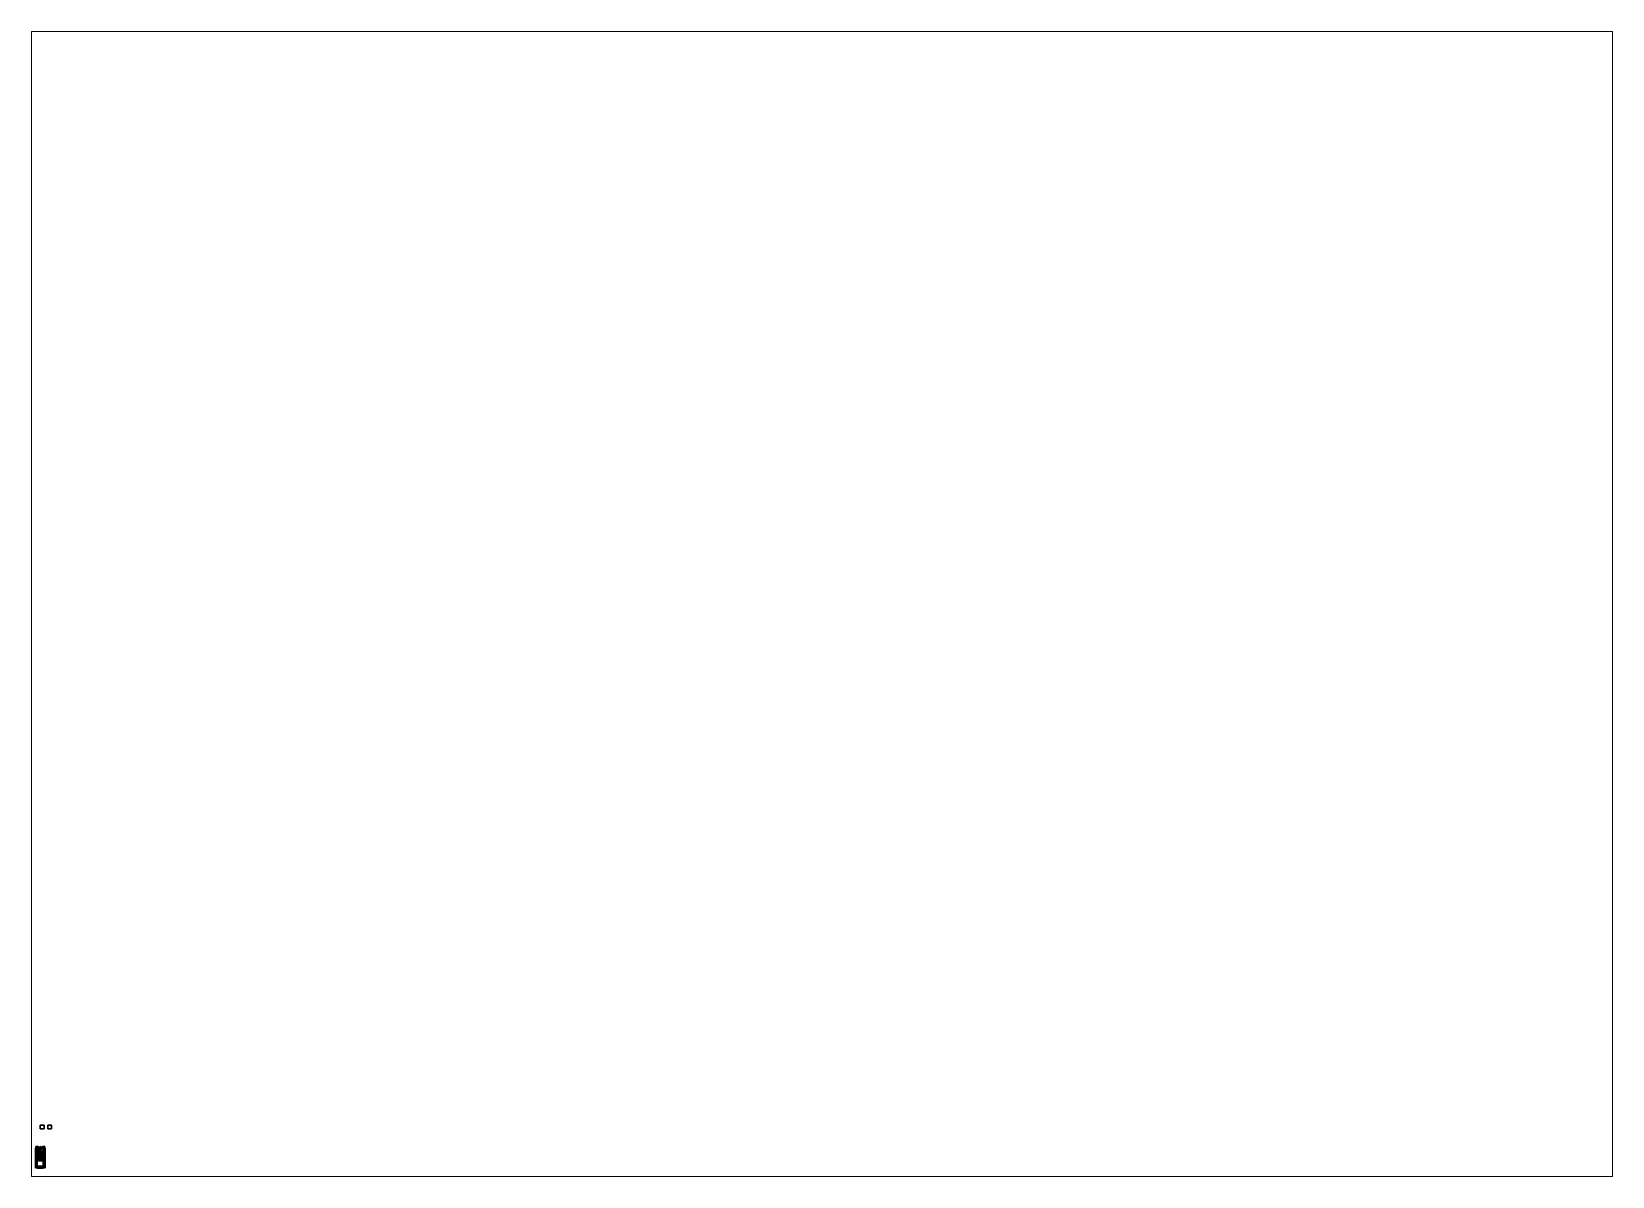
# Paper-space layout 'Layout1' of a CAD drawing. Header units: millimetres. Extents: x 28 to 251, y 20 to 181.
# The model-space entities are those that its viewports show. They can reach past a viewport. Long polylines and large blocks are cut down to what shows.
import ezdxf

# ---------------------------------------------------------------- set-up
doc = ezdxf.new("R2010")
doc.units = ezdxf.units.MM
for name, color, linetype in [('bogie', 5, 'Continuous'), ('gun', 1, 'Continuous'), ('mg', 1, 'Continuous'), ('sleeve', 5, 'Continuous'), ('tracks', 3, 'Continuous'), ('turret', 2, 'Continuous'), ('wheels', 2, 'Continuous')]:
    doc.layers.add(name, color=color, linetype=linetype)

msp = doc.modelspace()

# ---------------------------------------------------------------- linework, layer by layer
for points in [[(1, 8.48, 1), (1, 8.48), (0, 8.48), (0, 8.48, 1)], [(1, 8.48), (1, 7.48), (0, 7.48), (0, 8.48)], [(0, 8.48), (0, 7.48), (0, 7.48, 1), (0, 8.48, 1)], [(0, 8.48, 1), (0, 7.48, 1), (1, 7.48, 1), (1, 8.48, 1)], [(0, 7.48, 1), (0, 7.48), (1, 7.48), (1, 7.48, 1)], [(1, 7.48, 1), (1, 7.48), (1, 8.48), (1, 8.48, 1)], [(3, 8.48), (3, 7.48), (2, 7.48), (2, 8.48)], [(2, 8.48), (2, 7.48), (3, 7.48), (3, 8.48)], [(-1.11, 2.49, 1.14), (-1.31, 2.26, 1.14), (-0.8, 2.26, 1.14), (-0.8, 2.49, 1.14)], [(-1.11, 2.49, 1.12), (-1.31, 2.28, 1.12), (-1.31, 2.26, 1.14), (-1.11, 2.49, 1.14)], [(-0.8, 2.49, 1.12), (-0.8, 2.28, 1.12), (-1.31, 2.28, 1.12), (-1.11, 2.49, 1.12)], [(-1.31, 2.28, 1.12), (-1.31, -2.85, 1.12), (-1.3, -2.75, 1.4), (-1.3, 1.55, 1.79)], [(1.31, 2.28, 1.12), (-1.31, 2.28, 1.12), (-1.3, 1.55, 1.79), (1.3, 1.55, 1.79)], [(-0.8, 2.28, 1.12), (-0.8, -2.85, 1.12), (-1.31, -2.85, 1.12), (-1.31, 2.28, 1.12)], [(-1.3, 1.55, 1.79), (-1.3, -2.75, 1.4), (-1.3, -2.75, 1.4), (-1.3, 0.39, 1.79)], [(0, 1.08, 1.79), (0, 1.08, 1.79), (1.3, 1.55, 1.79), (-1.3, 1.55, 1.79)], [(-1.3, 1.55, 1.79), (-1.3, 0.39, 1.79), (-1.09, 0.14, 1.79), (-1.01, 0.44, 1.79)], [(-1.3, 1.55, 1.79), (-1.3, 1.55, 1.79), (-1.01, 0.44, 1.79), (-0.89, 0.65, 1.79)], [(-1.3, 1.55, 1.79), (-1.3, 1.55, 1.79), (-0.89, 0.65, 1.79), (-0.77, 0.78, 1.79)], [(-1.3, 1.55, 1.79), (-1.3, 1.55, 1.79), (-0.77, 0.78, 1.79), (-0.4, 0.97, 1.79)], [(-1.3, 1.55, 1.79), (-1.3, 1.55, 1.79), (-0.4, 0.97, 1.79), (-0.21, 1.05, 1.79)], [(-1.3, 1.55, 1.79), (-1.3, 1.55, 1.79), (-0.21, 1.05, 1.79), (0, 1.08, 1.79)], [(-1.3, 0.39, 1.79), (-1.3, -2.75, 1.4), (-0.8, -2.7, 1.56), (-0.94, -0.99, 1.74)], [(-1.3, 0.39, 1.79), (-1.3, 0.39, 1.79), (-0.94, -0.99, 1.74), (-1.09, -0.16, 1.79)], [(-1.3, 0.39, 1.79), (-1.3, 0.39, 1.79), (-1.09, -0.16, 1.79), (-1.09, 0.14, 1.79)], [(-0.8, 2.49, 1.14), (-0.8, 2.65, 1.09), (-0.97, 2.65, 1.09), (-1.11, 2.49, 1.14)], [(-1.11, 2.49, 1.12), (-0.97, 2.65, 1.06), (-0.8, 2.65, 1.06), (-0.8, 2.49, 1.12)], [(-0.97, 2.65, 1.09), (-0.97, 2.65, 1.06), (-1.11, 2.49, 1.12), (-1.11, 2.49, 1.14)], [(-1.01, 0.44, 1.79), (-1.09, 0.14, 1.79), (-1.09, 0.14, 1.86), (-1.01, 0.44, 1.86)], [(-1.01, 0.44, 1.86), (-1.09, 0.14, 1.86), (1.09, 0.14, 1.86), (1.01, 0.44, 1.86)], [(-1.09, 0.14, 1.79), (-1.09, -0.16, 1.79), (-1.09, -0.16, 1.86), (-1.09, 0.14, 1.86)], [(-1.09, 0.14, 1.86), (-1.09, -0.16, 1.86), (1.09, -0.16, 1.86), (1.09, 0.14, 1.86)], [(-1.08, 1.91, 1.62), (-1.07, 1.91, 1.64), (-1.07, 1.96, 1.58), (-1.08, 1.94, 1.58)], [(-1.07, 1.96, 1.41), (-1.08, 1.94, 1.43), (-1.08, 1.94, 1.58), (-1.07, 1.96, 1.58)], [(-1.07, 1.91, 1.6), (-1.08, 1.91, 1.62), (-1.08, 1.94, 1.58), (-1.07, 1.93, 1.58)], [(-1.08, 1.94, 1.43), (-1.07, 1.93, 1.44), (-1.07, 1.93, 1.58), (-1.08, 1.94, 1.58)], [(-1.07, 1.86, 1.6), (-1.08, 1.86, 1.62), (-1.08, 1.91, 1.62), (-1.07, 1.91, 1.6)], [(-1.08, 1.86, 1.62), (-1.07, 1.86, 1.64), (-1.07, 1.91, 1.64), (-1.08, 1.91, 1.62)], [(-1.08, 1.86, 1.62), (-1.07, 1.86, 1.6), (-1.07, 1.83, 1.58), (-1.08, 1.82, 1.58)], [(-1.07, 1.86, 1.64), (-1.08, 1.86, 1.62), (-1.08, 1.82, 1.58), (-1.07, 1.8, 1.58)], [(-1.07, 1.83, 1.52), (-1.08, 1.82, 1.54), (-1.08, 1.82, 1.58), (-1.07, 1.83, 1.58)], [(-1.08, 1.82, 1.54), (-1.07, 1.8, 1.55), (-1.07, 1.8, 1.58), (-1.08, 1.82, 1.58)], [(-1.07, 1.91, 1.64), (-1.05, 1.91, 1.62), (-1.05, 1.94, 1.58), (-1.07, 1.96, 1.58)], [(-1.05, 1.94, 1.43), (-1.07, 1.96, 1.41), (-1.07, 1.96, 1.58), (-1.05, 1.94, 1.58)], [(-1.05, 1.91, 1.62), (-1.07, 1.91, 1.6), (-1.07, 1.93, 1.58), (-1.05, 1.94, 1.58)], [(-1.07, 1.93, 1.44), (-1.05, 1.94, 1.43), (-1.05, 1.94, 1.58), (-1.07, 1.93, 1.58)], [(-1.05, 1.86, 1.62), (-1.07, 1.86, 1.6), (-1.07, 1.91, 1.6), (-1.05, 1.91, 1.62)], [(-1.07, 1.86, 1.64), (-1.05, 1.86, 1.62), (-1.05, 1.91, 1.62), (-1.07, 1.91, 1.64)], [(-1.07, 1.86, 1.6), (-1.05, 1.86, 1.62), (-1.05, 1.82, 1.58), (-1.07, 1.83, 1.58)], [(-1.05, 1.86, 1.62), (-1.07, 1.86, 1.64), (-1.07, 1.8, 1.58), (-1.05, 1.82, 1.58)], [(-1.05, 1.82, 1.54), (-1.07, 1.83, 1.52), (-1.07, 1.83, 1.58), (-1.05, 1.82, 1.58)], [(-1.07, 1.8, 1.55), (-1.05, 1.82, 1.54), (-1.05, 1.82, 1.58), (-1.07, 1.8, 1.58)], [(-1.01, 2.12, 1.26), (-1.02, 2.11, 1.27), (-1.02, 2.17, 1.44), (-1.01, 2.18, 1.44)], [(-1.01, 2.18, 1.44), (-1.02, 2.17, 1.44), (-0.96, 2.17, 1.56), (-0.96, 2.18, 1.55)], [(-1.02, 2.11, 1.27), (-1.01, 2.1, 1.28), (-1.01, 2.16, 1.44), (-1.02, 2.17, 1.44)], [(-1.02, 2.17, 1.44), (-1.01, 2.16, 1.44), (-0.96, 2.16, 1.55), (-0.96, 2.17, 1.56)], [(-1.01, 1.95, 1.42), (-1.02, 1.94, 1.43), (-1.02, 2.17, 1.43), (-1.01, 2.15, 1.42)], [(-1.02, 1.94, 1.43), (-1.01, 1.93, 1.44), (-1.01, 2.16, 1.44), (-1.02, 2.17, 1.43)], [(-1, 2.11, 1.27), (-1.01, 2.12, 1.26), (-1.01, 2.18, 1.44), (-1, 2.17, 1.44)], [(-1, 2.17, 1.44), (-1.01, 2.18, 1.44), (-0.96, 2.18, 1.55), (-0.96, 2.17, 1.54)], [(-1.01, 2.1, 1.28), (-1, 2.11, 1.27), (-1, 2.17, 1.44), (-1.01, 2.16, 1.44)], [(-1.01, 2.16, 1.44), (-1, 2.17, 1.44), (-0.96, 2.17, 1.54), (-0.96, 2.16, 1.55)], [(-1, 1.94, 1.43), (-1.01, 1.95, 1.42), (-1.01, 2.15, 1.42), (-1, 2.17, 1.43)], [(-1.01, 1.93, 1.44), (-1, 1.94, 1.43), (-1, 2.17, 1.43), (-1.01, 2.16, 1.44)], [(-0.89, 0.65, 1.79), (-1.01, 0.44, 1.79), (-1.01, 0.44, 1.86), (-0.89, 0.65, 1.86)], [(-0.89, 0.65, 1.86), (-1.01, 0.44, 1.86), (1.01, 0.44, 1.86), (0.89, 0.65, 1.86)], [(-0.89, 2.74, 1), (-0.97, 2.65, 1.06), (-0.97, 2.65, 1.09), (-0.89, 2.74, 1.03)], [(-0.8, 2.74, 1), (-0.8, 2.65, 1.06), (-0.97, 2.65, 1.06), (-0.89, 2.74, 1)], [(-0.89, 2.74, 1.03), (-0.97, 2.65, 1.09), (-0.8, 2.65, 1.09), (-0.8, 2.74, 1.03)], [(-0.96, 2.17, 1.54), (-0.96, 2.18, 1.55), (-0.91, 2.18, 1.57), (-0.91, 2.17, 1.56)], [(-0.96, 2.18, 1.55), (-0.96, 2.17, 1.56), (-0.91, 2.17, 1.58), (-0.91, 2.18, 1.57)], [(-0.96, 2.16, 1.55), (-0.96, 2.17, 1.54), (-0.91, 2.17, 1.56), (-0.91, 2.16, 1.57)], [(-0.96, 2.17, 1.56), (-0.96, 2.16, 1.55), (-0.91, 2.16, 1.57), (-0.91, 2.17, 1.58)], [(-0.86, 2.18, 1.55), (-0.86, 2.17, 1.54), (-0.91, 2.17, 1.56), (-0.91, 2.18, 1.57)], [(-0.86, 2.17, 1.56), (-0.86, 2.18, 1.55), (-0.91, 2.18, 1.57), (-0.91, 2.17, 1.58)], [(-0.86, 2.17, 1.54), (-0.86, 2.16, 1.55), (-0.91, 2.16, 1.57), (-0.91, 2.17, 1.56)], [(-0.86, 2.16, 1.55), (-0.86, 2.17, 1.56), (-0.91, 2.17, 1.58), (-0.91, 2.16, 1.57)], [(-0.8, 2.74, 1.03), (-0.8, 2.74, 1), (-0.89, 2.74, 1), (-0.89, 2.74, 1.03)], [(-0.77, 0.78, 1.79), (-0.89, 0.65, 1.79), (-0.89, 0.65, 1.86), (-0.77, 0.78, 1.86)], [(-0.77, 0.78, 1.86), (-0.89, 0.65, 1.86), (0.89, 0.65, 1.86), (0.77, 0.78, 1.86)], [(-0.81, 2.18, 1.44), (-0.82, 2.17, 1.44), (-0.86, 2.17, 1.54), (-0.86, 2.18, 1.55)], [(-0.8, 2.17, 1.44), (-0.81, 2.18, 1.44), (-0.86, 2.18, 1.55), (-0.86, 2.17, 1.56)], [(-0.82, 2.17, 1.44), (-0.81, 2.16, 1.44), (-0.86, 2.16, 1.55), (-0.86, 2.17, 1.54)], [(-0.81, 2.16, 1.44), (-0.8, 2.17, 1.44), (-0.86, 2.17, 1.56), (-0.86, 2.16, 1.55)], [(-0.81, 2.12, 1.26), (-0.82, 2.11, 1.27), (-0.82, 2.17, 1.44), (-0.81, 2.18, 1.44)], [(-0.82, 2.11, 1.27), (-0.81, 2.1, 1.28), (-0.81, 2.16, 1.44), (-0.82, 2.17, 1.44)], [(-0.81, 1.95, 1.42), (-0.82, 1.94, 1.43), (-0.82, 2.17, 1.43), (-0.81, 2.15, 1.42)], [(-0.82, 1.94, 1.43), (-0.81, 1.93, 1.44), (-0.81, 2.16, 1.44), (-0.82, 2.17, 1.43)], [(-0.8, 2.11, 1.27), (-0.81, 2.12, 1.26), (-0.81, 2.18, 1.44), (-0.8, 2.17, 1.44)], [(-0.81, 2.1, 1.28), (-0.8, 2.11, 1.27), (-0.8, 2.17, 1.44), (-0.81, 2.16, 1.44)], [(-0.8, 1.94, 1.43), (-0.81, 1.95, 1.42), (-0.81, 2.15, 1.42), (-0.8, 2.17, 1.43)], [(-0.81, 1.93, 1.44), (-0.8, 1.94, 1.43), (-0.8, 2.17, 1.43), (-0.81, 2.16, 1.44)], [(-0.55, 2.72, 0.8), (-0.55, 2.74, 0.7), (-0.8, 2.74, 0.7), (-0.8, 2.72, 0.8)], [(-0.55, 2.74, 0.7), (-0.55, 2.72, 0.6), (-0.8, 2.72, 0.6), (-0.8, 2.74, 0.7)], [(-0.8, 2.67, 0.88), (-0.8, 2.72, 0.8), (-0.8, 2.74, 0.7), (-0.8, 2.72, 0.6)], [(-0.8, 2.65, 1.09), (-0.8, 2.65, 1.06), (-0.8, 2.74, 1), (-0.8, 2.74, 1.03)], [(-0.8, 2.57, 0.93), (-0.8, 2.51, 1.01), (-0.8, 2.65, 1.06), (-0.8, 2.74, 1)], [(-0.8, 2.74, 1), (-0.8, 2.65, 1.06), (-0.8, 2.51, 1.01), (-0.8, 2.57, 0.93)], [(-0.55, 2.67, 0.88), (-0.55, 2.72, 0.8), (-0.8, 2.72, 0.8), (-0.8, 2.67, 0.88)], [(-0.55, 2.72, 0.6), (-0.55, 2.67, 0.52), (-0.8, 2.67, 0.52), (-0.8, 2.72, 0.6)], [(-0.8, 2.59, 0.93), (-0.8, 2.67, 0.88), (-0.8, 2.72, 0.6), (-0.8, 2.67, 0.52)], [(-0.55, 2.59, 0.93), (-0.55, 2.67, 0.88), (-0.8, 2.67, 0.88), (-0.8, 2.59, 0.93)], [(-0.55, 2.67, 0.52), (-0.55, 2.59, 0.47), (-0.8, 2.59, 0.47), (-0.8, 2.67, 0.52)], [(-0.8, 2.57, 0.93), (-0.8, 2.59, 0.93), (-0.8, 2.67, 0.52), (-0.8, 2.59, 0.47)], [(-0.8, 2.49, 1.12), (-0.8, 2.65, 1.06), (-0.8, 2.65, 1.09), (-0.8, 2.49, 1.14)], [(-0.8, 2.65, 1.06), (-0.8, 2.49, 1.12), (-0.8, 2.41, 1.08), (-0.8, 2.51, 1.01)], [(-0.8, 2.51, 1.01), (-0.8, 2.41, 1.08), (-0.8, 2.49, 1.12), (-0.8, 2.65, 1.06)], [(-0.55, 2.57, 0.93), (-0.55, 2.59, 0.93), (-0.8, 2.59, 0.93), (-0.8, 2.57, 0.93)], [(-0.55, 2.59, 0.47), (-0.55, 2.49, 0.45), (-0.8, 2.49, 0.45), (-0.8, 2.59, 0.47)], [(-0.8, 2.41, 1.08), (-0.8, 2.51, 1.01), (-0.8, 2.59, 0.47), (-0.8, 2.49, 0.45)], [(-0.8, 2.51, 1.01), (-0.8, 2.57, 0.93), (-0.8, 2.59, 0.47)], [(-0.55, 2.51, 1.01), (-0.55, 2.57, 0.93), (-0.8, 2.57, 0.93), (-0.8, 2.51, 1.01)], [(0.8, 2.41, 1.08), (0.8, 2.51, 1.01), (-0.8, 2.51, 1.01), (-0.8, 2.41, 1.08)], [(-0.55, 2.49, 0.45), (-0.41, 2.28, 0.45), (-0.8, 2.28, 0.45), (-0.8, 2.49, 0.45)], [(-0.8, 2.28, 1.12), (-0.8, 2.41, 1.08), (-0.8, 2.49, 0.45), (-0.8, 2.28, 0.45)], [(-0.8, 2.26, 1.14), (-0.8, 2.28, 1.12), (-0.8, 2.49, 1.12), (-0.8, 2.49, 1.14)], [(-0.8, 2.41, 1.08), (-0.8, 2.28, 1.12), (-0.8, 2.28, 1.12), (-0.8, 2.49, 1.12)], [(-0.8, 2.49, 1.12), (-0.8, 2.28, 1.12), (-0.8, 2.28, 1.12), (-0.8, 2.41, 1.08)], [(0.8, 2.28, 1.12), (0.8, 2.41, 1.08), (-0.8, 2.41, 1.08), (-0.8, 2.28, 1.12)], [(-0.8, 2.28, 0.45), (-0.8, -2.47, 0.45), (-0.8, -2.47, 1.12), (-0.8, 2.28, 1.12)], [(0.8, 2.28, 0.45), (0.8, -2.47, 0.45), (-0.8, -2.47, 0.45), (-0.8, 2.28, 0.45)], [(-0.4, 0.97, 1.79), (-0.77, 0.78, 1.79), (-0.77, 0.78, 1.86), (-0.4, 0.97, 1.86)], [(-0.4, 0.97, 1.86), (-0.77, 0.78, 1.86), (0.77, 0.78, 1.86), (0.4, 0.97, 1.86)], [(-0.41, 2.61, 0.78), (-0.41, 2.58, 0.65), (-0.55, 2.72, 0.6), (-0.55, 2.74, 0.7)], [(-0.41, 2.58, 0.91), (-0.41, 2.61, 0.78), (-0.55, 2.74, 0.7), (-0.55, 2.72, 0.8)], [(-0.41, 2.58, 0.65), (-0.41, 2.51, 0.55), (-0.55, 2.67, 0.52), (-0.55, 2.72, 0.6)], [(-0.41, 2.58, 0.91), (-0.41, 2.58, 0.91), (-0.55, 2.72, 0.8), (-0.55, 2.67, 0.88)], [(-0.41, 2.51, 0.55), (-0.41, 2.41, 0.48), (-0.55, 2.59, 0.47), (-0.55, 2.67, 0.52)], [(-0.41, 2.58, 0.91), (-0.41, 2.58, 0.91), (-0.55, 2.67, 0.88), (-0.55, 2.59, 0.93)], [(-0.41, 2.41, 0.48), (-0.41, 2.28, 0.45), (-0.55, 2.49, 0.45), (-0.55, 2.59, 0.47)], [(-0.41, 2.58, 0.91), (-0.41, 2.58, 0.91), (-0.55, 2.59, 0.93), (-0.55, 2.57, 0.93)], [(0.55, 2.51, 1.01), (0.41, 2.58, 0.91), (-0.41, 2.58, 0.91), (-0.55, 2.51, 1.01)], [(-0.41, 2.58, 0.91), (-0.41, 2.58, 0.91), (-0.55, 2.57, 0.93), (-0.55, 2.51, 1.01)], [(0.41, 2.58, 0.91), (0.41, 2.61, 0.78), (-0.41, 2.61, 0.78), (-0.41, 2.58, 0.91)], [(0.41, 2.61, 0.78), (0.41, 2.58, 0.65), (-0.41, 2.58, 0.65), (-0.41, 2.61, 0.78)], [(0.41, 2.58, 0.65), (0.41, 2.51, 0.55), (-0.41, 2.51, 0.55), (-0.41, 2.58, 0.65)], [(0.41, 2.51, 0.55), (0.41, 2.41, 0.48), (-0.41, 2.41, 0.48), (-0.41, 2.51, 0.55)], [(0.41, 2.41, 0.48), (0.41, 2.28, 0.45), (-0.41, 2.28, 0.45), (-0.41, 2.41, 0.48)], [(-0.21, 1.05, 1.79), (-0.4, 0.97, 1.79), (-0.4, 0.97, 1.86), (-0.21, 1.05, 1.86)], [(-0.21, 1.05, 1.86), (-0.4, 0.97, 1.86), (0.4, 0.97, 1.86), (0.21, 1.05, 1.86)], [(-0.27, 2.01, 1.36), (-0.27, 1.93, 1.4), (-0.27, 1.94, 1.44), (-0.27, 2.02, 1.4)], [(-0.27, 2.01, 1.36), (-0.27, 2.02, 1.4), (-0.16, 2.02, 1.4), (-0.16, 2.01, 1.36)], [(-0.27, 2.02, 1.4), (-0.27, 1.94, 1.44), (-0.27, 1.98, 1.45), (-0.27, 2.01, 1.44)], [(-0.27, 2.02, 1.4), (-0.27, 2.01, 1.44), (-0.16, 2.01, 1.44), (-0.16, 2.02, 1.4)], [(-0.27, 2.01, 1.44), (-0.27, 1.98, 1.45), (-0.16, 1.98, 1.45), (-0.16, 2.01, 1.44)], [(-0.27, 1.98, 1.45), (-0.27, 1.94, 1.44), (-0.16, 1.94, 1.44), (-0.16, 1.98, 1.45)], [(-0.27, 1.94, 1.44), (-0.27, 1.93, 1.4), (-0.16, 1.93, 1.4), (-0.16, 1.94, 1.44)], [(-0.04, 1.84, 1.61), (-0.18, 2.01, 1.44), (-0.25, 2.01, 1.44), (-0.12, 1.84, 1.61)], [(-0.12, 1.84, 1.61), (-0.25, 2.01, 1.44), (-0.25, 1.96, 1.44), (-0.12, 1.77, 1.61)], [(-0.25, 1.96, 1.44), (-0.18, 1.96, 1.44), (-0.04, 1.77, 1.61), (-0.12, 1.77, 1.61)], [(0, 1.08, 1.79), (-0.21, 1.05, 1.79), (-0.21, 1.05, 1.86), (0, 1.08, 1.86)], [(0, 1.08, 1.86), (-0.21, 1.05, 1.86), (0.21, 1.05, 1.86), (0, 1.08, 1.86)], [(-0.04, 1.77, 1.61), (-0.18, 1.96, 1.44), (-0.18, 2.01, 1.44), (-0.04, 1.84, 1.61)], [(-0.16, 2.02, 1.4), (-0.16, 1.94, 1.44), (-0.16, 1.93, 1.4), (-0.16, 2.01, 1.36)], [(-0.16, 2.01, 1.44), (-0.16, 1.98, 1.45), (-0.16, 1.94, 1.44), (-0.16, 2.02, 1.4)], [(0.12, 1.79, 1.66), (0.12, 1.84, 1.61), (-0.12, 1.84, 1.61), (-0.12, 1.79, 1.66)], [(-0.12, 1.79, 1.66), (-0.12, 1.84, 1.61), (-0.12, 1.77, 1.61), (-0.12, 1.71, 1.66)], [(-0.06, 1.73, 1.71), (-0.06, 1.79, 1.66), (-0.12, 1.79, 1.66), (-0.12, 1.71, 1.72)], [(-0.12, 1.71, 1.72), (-0.12, 1.79, 1.66), (-0.12, 1.71, 1.66), (-0.12, 1.65, 1.72)], [(-0.12, 1.77, 1.61), (0.12, 1.77, 1.61), (0.12, 1.71, 1.66), (-0.12, 1.71, 1.66)], [(-0.04, 1.69, 1.74), (-0.06, 1.73, 1.71), (-0.12, 1.71, 1.72), (-0.08, 1.65, 1.78)], [(-0.12, 1.71, 1.66), (-0.06, 1.71, 1.66), (-0.06, 1.67, 1.71), (-0.12, 1.65, 1.72)], [(-0.08, 1.65, 1.78), (-0.12, 1.71, 1.72), (-0.12, 1.65, 1.72), (-0.08, 1.58, 1.78)], [(-0.12, 1.65, 1.72), (-0.06, 1.67, 1.71), (-0.04, 1.62, 1.74), (-0.08, 1.58, 1.78)], [(0.07, 1.65, 1.78), (0.04, 1.69, 1.74), (-0.04, 1.69, 1.74), (-0.08, 1.65, 1.78)], [(-0.08, 1.58, 1.78), (0.07, 1.58, 1.78), (0.07, 1.65, 1.78), (-0.08, 1.65, 1.78)], [(-0.04, 1.62, 1.74), (0.04, 1.62, 1.74), (0.07, 1.58, 1.78), (-0.08, 1.58, 1.78)], [(-0.06, 1.67, 1.71), (-0.06, 1.71, 1.66), (-0.06, 1.79, 1.66), (-0.06, 1.73, 1.71)], [(-0.06, 1.71, 1.66), (0.06, 1.71, 1.66), (0.06, 1.79, 1.66), (-0.06, 1.79, 1.66)], [(-0.04, 1.62, 1.74), (-0.06, 1.67, 1.71), (-0.06, 1.73, 1.71), (-0.04, 1.69, 1.74)], [(-0.04, 1.84, 1.61), (0.04, 1.84, 1.61), (0.04, 1.77, 1.61), (-0.04, 1.77, 1.61)], [(-0.04, 1.69, 1.74), (0.04, 1.69, 1.74), (0.04, 1.62, 1.74), (-0.04, 1.62, 1.74)], [(0, 1.08, 1.79), (0.21, 1.05, 1.79), (1.3, 1.55, 1.79)], [(0, 1.08, 1.86), (0.21, 1.05, 1.86), (0.21, 1.05, 1.79), (0, 1.08, 1.79)], [(0.04, 1.84, 1.61), (0.18, 2.01, 1.44), (0.18, 1.96, 1.44), (0.04, 1.77, 1.61)], [(0.25, 2.01, 1.44), (0.18, 2.01, 1.44), (0.04, 1.84, 1.61), (0.12, 1.84, 1.61)], [(0.04, 1.77, 1.61), (0.18, 1.96, 1.44), (0.25, 1.96, 1.44), (0.12, 1.77, 1.61)], [(0.12, 1.71, 1.72), (0.06, 1.73, 1.71), (0.04, 1.69, 1.74), (0.07, 1.65, 1.78)], [(0.04, 1.69, 1.74), (0.06, 1.73, 1.71), (0.06, 1.67, 1.71), (0.04, 1.62, 1.74)], [(0.04, 1.62, 1.74), (0.06, 1.67, 1.71), (0.12, 1.65, 1.72), (0.07, 1.58, 1.78)], [(0.12, 1.71, 1.72), (0.12, 1.79, 1.66), (0.06, 1.79, 1.66), (0.06, 1.73, 1.71)], [(0.06, 1.73, 1.71), (0.06, 1.79, 1.66), (0.06, 1.71, 1.66), (0.06, 1.67, 1.71)], [(0.06, 1.71, 1.66), (0.12, 1.71, 1.66), (0.12, 1.65, 1.72), (0.06, 1.67, 1.71)], [(0.07, 1.58, 1.78), (0.12, 1.65, 1.72), (0.12, 1.71, 1.72), (0.07, 1.65, 1.78)], [(0.12, 1.77, 1.61), (0.25, 1.96, 1.44), (0.25, 2.01, 1.44), (0.12, 1.84, 1.61)], [(0.12, 1.71, 1.66), (0.12, 1.77, 1.61), (0.12, 1.84, 1.61), (0.12, 1.79, 1.66)], [(0.12, 1.65, 1.72), (0.12, 1.71, 1.66), (0.12, 1.79, 1.66), (0.12, 1.71, 1.72)], [(0.16, 2.02, 1.4), (0.16, 2.01, 1.44), (0.27, 2.01, 1.44), (0.27, 2.02, 1.4)], [(0.16, 2.01, 1.36), (0.16, 2.02, 1.4), (0.27, 2.02, 1.4), (0.27, 2.01, 1.36)], [(0.16, 2.02, 1.4), (0.16, 1.94, 1.44), (0.16, 1.98, 1.45), (0.16, 2.01, 1.44)], [(0.16, 2.01, 1.36), (0.16, 1.93, 1.4), (0.16, 1.94, 1.44), (0.16, 2.02, 1.4)], [(0.16, 2.01, 1.44), (0.16, 1.98, 1.45), (0.27, 1.98, 1.45), (0.27, 2.01, 1.44)], [(0.16, 1.98, 1.45), (0.16, 1.94, 1.44), (0.27, 1.94, 1.44), (0.27, 1.98, 1.45)], [(0.16, 1.94, 1.44), (0.16, 1.93, 1.4), (0.27, 1.93, 1.4), (0.27, 1.94, 1.44)], [(0.21, 1.05, 1.79), (0.4, 0.97, 1.79), (1.3, 1.55, 1.79)], [(0.21, 1.05, 1.86), (0.4, 0.97, 1.86), (0.4, 0.97, 1.79), (0.21, 1.05, 1.79)], [(0.27, 2.01, 1.44), (0.27, 1.98, 1.45), (0.27, 1.94, 1.44), (0.27, 2.02, 1.4)], [(0.27, 2.02, 1.4), (0.27, 1.94, 1.44), (0.27, 1.93, 1.4), (0.27, 2.01, 1.36)], [(0.4, 0.97, 1.79), (0.77, 0.78, 1.79), (1.3, 1.55, 1.79)], [(0.4, 0.97, 1.86), (0.77, 0.78, 1.86), (0.77, 0.78, 1.79), (0.4, 0.97, 1.79)], [(0.55, 2.74, 0.7), (0.55, 2.72, 0.6), (0.41, 2.58, 0.65), (0.41, 2.61, 0.78)], [(0.55, 2.72, 0.8), (0.55, 2.74, 0.7), (0.41, 2.61, 0.78), (0.41, 2.58, 0.91)], [(0.55, 2.72, 0.6), (0.55, 2.67, 0.52), (0.41, 2.51, 0.55), (0.41, 2.58, 0.65)], [(0.55, 2.67, 0.88), (0.55, 2.72, 0.8), (0.41, 2.58, 0.91)], [(0.55, 2.67, 0.52), (0.55, 2.59, 0.47), (0.41, 2.41, 0.48), (0.41, 2.51, 0.55)], [(0.55, 2.59, 0.93), (0.55, 2.67, 0.88), (0.41, 2.58, 0.91)], [(0.55, 2.59, 0.47), (0.55, 2.49, 0.45), (0.41, 2.28, 0.45), (0.41, 2.41, 0.48)], [(0.55, 2.57, 0.93), (0.55, 2.59, 0.93), (0.41, 2.58, 0.91)], [(0.55, 2.51, 1.01), (0.55, 2.57, 0.93), (0.41, 2.58, 0.91)], [(0.8, 2.49, 0.45), (0.8, 2.28, 0.45), (0.41, 2.28, 0.45), (0.55, 2.49, 0.45)], [(0.8, 2.74, 0.7), (0.8, 2.72, 0.6), (0.55, 2.72, 0.6), (0.55, 2.74, 0.7)], [(0.8, 2.72, 0.8), (0.8, 2.74, 0.7), (0.55, 2.74, 0.7), (0.55, 2.72, 0.8)], [(0.8, 2.67, 0.88), (0.8, 2.72, 0.8), (0.55, 2.72, 0.8), (0.55, 2.67, 0.88)], [(0.8, 2.72, 0.6), (0.8, 2.67, 0.52), (0.55, 2.67, 0.52), (0.55, 2.72, 0.6)], [(0.8, 2.67, 0.52), (0.8, 2.59, 0.47), (0.55, 2.59, 0.47), (0.55, 2.67, 0.52)], [(0.8, 2.59, 0.93), (0.8, 2.67, 0.88), (0.55, 2.67, 0.88), (0.55, 2.59, 0.93)], [(0.8, 2.59, 0.47), (0.8, 2.49, 0.45), (0.55, 2.49, 0.45), (0.55, 2.59, 0.47)], [(0.8, 2.57, 0.93), (0.8, 2.59, 0.93), (0.55, 2.59, 0.93), (0.55, 2.57, 0.93)], [(0.8, 2.51, 1.01), (0.8, 2.57, 0.93), (0.55, 2.57, 0.93), (0.55, 2.51, 1.01)], [(0.77, 0.78, 1.79), (0.89, 0.65, 1.79), (1.3, 1.55, 1.79)], [(0.77, 0.78, 1.86), (0.89, 0.65, 1.86), (0.89, 0.65, 1.79), (0.77, 0.78, 1.79)], [(0.8, 2.72, 0.6), (0.8, 2.74, 0.7), (0.8, 2.72, 0.8), (0.8, 2.67, 0.88)], [(0.8, 2.74, 1.03), (0.8, 2.65, 1.09), (0.97, 2.65, 1.09), (0.89, 2.74, 1.03)], [(0.89, 2.74, 1.03), (0.89, 2.74, 1), (0.8, 2.74, 1), (0.8, 2.74, 1.03)], [(0.8, 2.74, 1), (0.8, 2.65, 1.06), (0.8, 2.65, 1.09), (0.8, 2.74, 1.03)], [(0.89, 2.74, 1), (0.97, 2.65, 1.06), (0.8, 2.65, 1.06), (0.8, 2.74, 1)], [(0.8, 2.74, 1), (0.8, 2.65, 1.06), (0.8, 2.51, 1.01), (0.8, 2.57, 0.93)], [(0.8, 2.57, 0.93), (0.8, 2.51, 1.01), (0.8, 2.65, 1.06), (0.8, 2.74, 1)], [(0.8, 2.67, 0.52), (0.8, 2.72, 0.6), (0.8, 2.67, 0.88), (0.8, 2.59, 0.93)], [(0.8, 2.59, 0.47), (0.8, 2.67, 0.52), (0.8, 2.59, 0.93), (0.8, 2.57, 0.93)], [(1.11, 2.49, 1.14), (0.97, 2.65, 1.09), (0.8, 2.65, 1.09), (0.8, 2.49, 1.14)], [(0.8, 2.65, 1.09), (0.8, 2.65, 1.06), (0.8, 2.49, 1.12), (0.8, 2.49, 1.14)], [(0.8, 2.49, 1.12), (0.8, 2.65, 1.06), (0.97, 2.65, 1.06), (1.11, 2.49, 1.12)], [(0.8, 2.51, 1.01), (0.8, 2.41, 1.08), (0.8, 2.49, 1.12), (0.8, 2.65, 1.06)], [(0.8, 2.65, 1.06), (0.8, 2.49, 1.12), (0.8, 2.41, 1.08), (0.8, 2.51, 1.01)], [(0.8, 2.49, 0.45), (0.8, 2.59, 0.47), (0.8, 2.51, 1.01), (0.8, 2.41, 1.08)], [(0.8, 2.59, 0.47), (0.8, 2.59, 0.47), (0.8, 2.57, 0.93), (0.8, 2.51, 1.01)], [(0.8, 2.28, 0.45), (0.8, 2.49, 0.45), (0.8, 2.41, 1.08), (0.8, 2.28, 1.12)], [(0.8, 2.49, 1.12), (0.8, 2.28, 1.12), (0.8, 2.26, 1.14), (0.8, 2.49, 1.14)], [(0.8, 2.49, 1.14), (0.8, 2.26, 1.14), (1.31, 2.26, 1.14), (1.11, 2.49, 1.14)], [(1.11, 2.49, 1.12), (1.31, 2.28, 1.12), (0.8, 2.28, 1.12), (0.8, 2.49, 1.12)], [(0.8, 2.49, 1.12), (0.8, 2.28, 1.12), (0.8, 2.28, 1.12), (0.8, 2.41, 1.08)], [(0.8, 2.41, 1.08), (0.8, 2.28, 1.12), (0.8, 2.28, 1.12), (0.8, 2.49, 1.12)], [(0.8, -2.47, 1.12), (0.8, -2.47, 0.45), (0.8, 2.28, 0.45), (0.8, 2.28, 1.12)], [(1.31, 2.28, 1.12), (1.31, -2.85, 1.12), (0.8, -2.85, 1.12), (0.8, 2.28, 1.12)], [(0.81, 2.12, 1.26), (0.8, 2.11, 1.27), (0.8, 2.17, 1.44), (0.81, 2.18, 1.44)], [(0.81, 2.18, 1.44), (0.8, 2.17, 1.44), (0.86, 2.17, 1.56), (0.86, 2.18, 1.55)], [(0.8, 2.11, 1.27), (0.81, 2.1, 1.28), (0.81, 2.16, 1.44), (0.8, 2.17, 1.44)], [(0.8, 2.17, 1.44), (0.81, 2.16, 1.44), (0.86, 2.16, 1.55), (0.86, 2.17, 1.56)], [(0.8, 1.94, 1.43), (0.81, 1.93, 1.44), (0.81, 2.16, 1.44), (0.8, 2.17, 1.43)], [(0.81, 1.95, 1.42), (0.8, 1.94, 1.43), (0.8, 2.17, 1.43), (0.81, 2.15, 1.42)], [(0.94, -0.99, 1.74), (0.8, -2.7, 1.56), (1.3, -2.75, 1.4), (1.3, 0.39, 1.79)], [(0.82, 2.11, 1.27), (0.81, 2.12, 1.26), (0.81, 2.18, 1.44), (0.82, 2.17, 1.44)], [(0.82, 2.17, 1.44), (0.81, 2.18, 1.44), (0.86, 2.18, 1.55), (0.86, 2.17, 1.54)], [(0.81, 2.1, 1.28), (0.82, 2.11, 1.27), (0.82, 2.17, 1.44), (0.81, 2.16, 1.44)], [(0.81, 2.16, 1.44), (0.82, 2.17, 1.44), (0.86, 2.17, 1.54), (0.86, 2.16, 1.55)], [(0.81, 1.93, 1.44), (0.82, 1.94, 1.43), (0.82, 2.17, 1.43), (0.81, 2.16, 1.44)], [(0.82, 1.94, 1.43), (0.81, 1.95, 1.42), (0.81, 2.15, 1.42), (0.82, 2.17, 1.43)], [(0.86, 2.18, 1.55), (0.86, 2.17, 1.56), (0.91, 2.17, 1.58), (0.91, 2.18, 1.57)], [(0.86, 2.17, 1.54), (0.86, 2.18, 1.55), (0.91, 2.18, 1.57), (0.91, 2.17, 1.56)], [(0.86, 2.17, 1.56), (0.86, 2.16, 1.55), (0.91, 2.16, 1.57), (0.91, 2.17, 1.58)], [(0.86, 2.16, 1.55), (0.86, 2.17, 1.54), (0.91, 2.17, 1.56), (0.91, 2.16, 1.57)], [(0.97, 2.65, 1.09), (0.97, 2.65, 1.06), (0.89, 2.74, 1), (0.89, 2.74, 1.03)], [(0.89, 0.65, 1.79), (1.01, 0.44, 1.79), (1.3, 1.55, 1.79)], [(0.89, 0.65, 1.86), (1.01, 0.44, 1.86), (1.01, 0.44, 1.79), (0.89, 0.65, 1.79)], [(0.96, 2.17, 1.56), (0.96, 2.18, 1.55), (0.91, 2.18, 1.57), (0.91, 2.17, 1.58)], [(0.96, 2.18, 1.55), (0.96, 2.17, 1.54), (0.91, 2.17, 1.56), (0.91, 2.18, 1.57)], [(0.96, 2.16, 1.55), (0.96, 2.17, 1.56), (0.91, 2.17, 1.58), (0.91, 2.16, 1.57)], [(0.96, 2.17, 1.54), (0.96, 2.16, 1.55), (0.91, 2.16, 1.57), (0.91, 2.17, 1.56)], [(1.09, -0.16, 1.79), (0.94, -0.99, 1.74), (1.3, 0.39, 1.79)], [(1.02, 2.17, 1.44), (1.01, 2.18, 1.44), (0.96, 2.18, 1.55), (0.96, 2.17, 1.56)], [(1.01, 2.18, 1.44), (1, 2.17, 1.44), (0.96, 2.17, 1.54), (0.96, 2.18, 1.55)], [(1.01, 2.16, 1.44), (1.02, 2.17, 1.44), (0.96, 2.17, 1.56), (0.96, 2.16, 1.55)], [(1, 2.17, 1.44), (1.01, 2.16, 1.44), (0.96, 2.16, 1.55), (0.96, 2.17, 1.54)], [(1.11, 2.49, 1.12), (0.97, 2.65, 1.06), (0.97, 2.65, 1.09), (1.11, 2.49, 1.14)], [(1.01, 2.12, 1.26), (1, 2.11, 1.27), (1, 2.17, 1.44), (1.01, 2.18, 1.44)], [(1, 2.11, 1.27), (1.01, 2.1, 1.28), (1.01, 2.16, 1.44), (1, 2.17, 1.44)], [(1.01, 1.95, 1.42), (1, 1.94, 1.43), (1, 2.17, 1.43), (1.01, 2.15, 1.42)], [(1, 1.94, 1.43), (1.01, 1.93, 1.44), (1.01, 2.16, 1.44), (1, 2.17, 1.43)], [(1.02, 2.11, 1.27), (1.01, 2.12, 1.26), (1.01, 2.18, 1.44), (1.02, 2.17, 1.44)], [(1.01, 2.1, 1.28), (1.02, 2.11, 1.27), (1.02, 2.17, 1.44), (1.01, 2.16, 1.44)], [(1.02, 1.94, 1.43), (1.01, 1.95, 1.42), (1.01, 2.15, 1.42), (1.02, 2.17, 1.43)], [(1.01, 1.93, 1.44), (1.02, 1.94, 1.43), (1.02, 2.17, 1.43), (1.01, 2.16, 1.44)], [(1.01, 0.44, 1.79), (1.09, 0.14, 1.79), (1.3, 0.39, 1.79), (1.3, 1.55, 1.79)], [(1.01, 0.44, 1.86), (1.09, 0.14, 1.86), (1.09, 0.14, 1.79), (1.01, 0.44, 1.79)], [(1.05, 1.91, 1.62), (1.07, 1.91, 1.64), (1.07, 1.96, 1.58), (1.05, 1.94, 1.58)], [(1.07, 1.96, 1.41), (1.05, 1.94, 1.43), (1.05, 1.94, 1.58), (1.07, 1.96, 1.58)], [(1.07, 1.91, 1.6), (1.05, 1.91, 1.62), (1.05, 1.94, 1.58), (1.07, 1.93, 1.58)], [(1.05, 1.94, 1.43), (1.07, 1.93, 1.44), (1.07, 1.93, 1.58), (1.05, 1.94, 1.58)], [(1.05, 1.86, 1.62), (1.07, 1.86, 1.64), (1.07, 1.91, 1.64), (1.05, 1.91, 1.62)], [(1.07, 1.86, 1.6), (1.05, 1.86, 1.62), (1.05, 1.91, 1.62), (1.07, 1.91, 1.6)], [(1.07, 1.86, 1.64), (1.05, 1.86, 1.62), (1.05, 1.82, 1.58), (1.07, 1.8, 1.58)], [(1.05, 1.86, 1.62), (1.07, 1.86, 1.6), (1.07, 1.83, 1.58), (1.05, 1.82, 1.58)], [(1.07, 1.83, 1.52), (1.05, 1.82, 1.54), (1.05, 1.82, 1.58), (1.07, 1.83, 1.58)], [(1.05, 1.82, 1.54), (1.07, 1.8, 1.55), (1.07, 1.8, 1.58), (1.05, 1.82, 1.58)], [(1.08, 2.2, 1.19), (1.07, 2.19, 1.2), (1.07, 2.31, 1.37), (1.08, 2.32, 1.37)], [(1.08, 2.32, 1.37), (1.07, 2.31, 1.37), (1.13, 2.31, 1.43), (1.13, 2.32, 1.42)], [(1.07, 2.19, 1.2), (1.08, 2.18, 1.21), (1.08, 2.3, 1.37), (1.07, 2.31, 1.37)], [(1.08, 2.02, 1.35), (1.07, 2.01, 1.36), (1.07, 2.31, 1.36), (1.08, 2.29, 1.35)], [(1.07, 2.01, 1.36), (1.08, 2, 1.37), (1.08, 2.3, 1.37), (1.07, 2.31, 1.36)], [(1.07, 2.31, 1.37), (1.08, 2.3, 1.37), (1.13, 2.3, 1.42), (1.13, 2.31, 1.43)], [(1.07, 1.91, 1.64), (1.08, 1.91, 1.62), (1.08, 1.94, 1.58), (1.07, 1.96, 1.58)], [(1.08, 1.94, 1.43), (1.07, 1.96, 1.41), (1.07, 1.96, 1.58), (1.08, 1.94, 1.58)], [(1.08, 1.91, 1.62), (1.07, 1.91, 1.6), (1.07, 1.93, 1.58), (1.08, 1.94, 1.58)], [(1.07, 1.93, 1.44), (1.08, 1.94, 1.43), (1.08, 1.94, 1.58), (1.07, 1.93, 1.58)], [(1.07, 1.86, 1.64), (1.08, 1.86, 1.62), (1.08, 1.91, 1.62), (1.07, 1.91, 1.64)], [(1.08, 1.86, 1.62), (1.07, 1.86, 1.6), (1.07, 1.91, 1.6), (1.08, 1.91, 1.62)], [(1.08, 1.86, 1.62), (1.07, 1.86, 1.64), (1.07, 1.8, 1.58), (1.08, 1.82, 1.58)], [(1.07, 1.86, 1.6), (1.08, 1.86, 1.62), (1.08, 1.82, 1.58), (1.07, 1.83, 1.58)], [(1.08, 1.82, 1.54), (1.07, 1.83, 1.52), (1.07, 1.83, 1.58), (1.08, 1.82, 1.58)], [(1.07, 1.8, 1.55), (1.08, 1.82, 1.54), (1.08, 1.82, 1.58), (1.07, 1.8, 1.58)], [(1.09, 2.19, 1.2), (1.08, 2.2, 1.19), (1.08, 2.32, 1.37), (1.09, 2.31, 1.37)], [(1.09, 2.31, 1.37), (1.08, 2.32, 1.37), (1.13, 2.32, 1.42), (1.13, 2.31, 1.41)], [(1.08, 2.18, 1.21), (1.09, 2.19, 1.2), (1.09, 2.31, 1.37), (1.08, 2.3, 1.37)], [(1.09, 2.01, 1.36), (1.08, 2.02, 1.35), (1.08, 2.29, 1.35), (1.09, 2.31, 1.36)], [(1.08, 2, 1.37), (1.09, 2.01, 1.36), (1.09, 2.31, 1.36), (1.08, 2.3, 1.37)], [(1.08, 2.3, 1.37), (1.09, 2.31, 1.37), (1.13, 2.31, 1.41), (1.13, 2.3, 1.42)], [(1.09, 0.14, 1.79), (1.09, -0.16, 1.79), (1.3, 0.39, 1.79)], [(1.09, 0.14, 1.86), (1.09, -0.16, 1.86), (1.09, -0.16, 1.79), (1.09, 0.14, 1.79)], [(1.31, 2.26, 1.14), (1.31, 2.28, 1.12), (1.11, 2.49, 1.12), (1.11, 2.49, 1.14)], [(1.13, 2.31, 1.41), (1.13, 2.32, 1.42), (1.18, 2.32, 1.44), (1.18, 2.31, 1.43)], [(1.13, 2.32, 1.42), (1.13, 2.31, 1.43), (1.18, 2.31, 1.45), (1.18, 2.32, 1.44)], [(1.13, 2.3, 1.42), (1.13, 2.31, 1.41), (1.18, 2.31, 1.43), (1.18, 2.3, 1.44)], [(1.13, 2.31, 1.43), (1.13, 2.3, 1.42), (1.18, 2.3, 1.44), (1.18, 2.31, 1.45)], [(1.23, 2.32, 1.42), (1.23, 2.31, 1.41), (1.18, 2.31, 1.43), (1.18, 2.32, 1.44)], [(1.23, 2.31, 1.43), (1.23, 2.32, 1.42), (1.18, 2.32, 1.44), (1.18, 2.31, 1.45)], [(1.23, 2.31, 1.41), (1.23, 2.3, 1.42), (1.18, 2.3, 1.44), (1.18, 2.31, 1.43)], [(1.23, 2.3, 1.42), (1.23, 2.31, 1.43), (1.18, 2.31, 1.45), (1.18, 2.3, 1.44)], [(1.28, 2.32, 1.37), (1.27, 2.31, 1.37), (1.23, 2.31, 1.41), (1.23, 2.32, 1.42)], [(1.29, 2.31, 1.37), (1.28, 2.32, 1.37), (1.23, 2.32, 1.42), (1.23, 2.31, 1.43)], [(1.27, 2.31, 1.37), (1.28, 2.3, 1.37), (1.23, 2.3, 1.42), (1.23, 2.31, 1.41)], [(1.28, 2.3, 1.37), (1.29, 2.31, 1.37), (1.23, 2.31, 1.43), (1.23, 2.3, 1.42)], [(1.28, 2.2, 1.19), (1.27, 2.19, 1.2), (1.27, 2.31, 1.37), (1.28, 2.32, 1.37)], [(1.27, 2.19, 1.2), (1.28, 2.18, 1.21), (1.28, 2.3, 1.37), (1.27, 2.31, 1.37)], [(1.27, 2.01, 1.36), (1.28, 2, 1.37), (1.28, 2.3, 1.37), (1.27, 2.31, 1.36)], [(1.28, 2.02, 1.35), (1.27, 2.01, 1.36), (1.27, 2.31, 1.36), (1.28, 2.29, 1.35)], [(1.29, 2.19, 1.2), (1.28, 2.2, 1.19), (1.28, 2.32, 1.37), (1.29, 2.31, 1.37)], [(1.28, 2.18, 1.21), (1.29, 2.19, 1.2), (1.29, 2.31, 1.37), (1.28, 2.3, 1.37)], [(1.28, 2, 1.37), (1.29, 2.01, 1.36), (1.29, 2.31, 1.36), (1.28, 2.3, 1.37)], [(1.29, 2.01, 1.36), (1.28, 2.02, 1.35), (1.28, 2.29, 1.35), (1.29, 2.31, 1.36)], [(1.3, -2.75, 1.4), (1.31, -2.85, 1.12), (1.31, 2.28, 1.12), (1.3, 1.55, 1.79)], [(1.3, -2.75, 1.4), (1.3, -2.75, 1.4), (1.3, 1.55, 1.79), (1.3, 0.39, 1.79)], [(-1.3, -2.75, 1.4), (-1.31, -2.85, 1.12), (1.31, -2.85, 1.12), (1.3, -2.75, 1.4)], [(-1.31, -2.83, 1.17), (-1.31, -2.88, 1.17), (-0.8, -2.88, 1.17), (-0.8, -2.83, 1.17)], [(-1.31, -2.85, 1.12), (-1.31, -2.85, 1.12), (-1.31, -2.88, 1.17), (-1.31, -2.83, 1.17)], [(-1.31, -2.85, 1.12), (-1.31, -2.91, 0.93), (-1.31, -2.95, 0.93), (-1.31, -2.88, 1.17)], [(-0.8, -2.85, 1.12), (-0.8, -2.91, 0.93), (-1.31, -2.91, 0.93), (-1.31, -2.85, 1.12)], [(-1.31, -2.88, 1.17), (-1.31, -2.95, 0.93), (-0.8, -2.95, 0.93), (-0.8, -2.88, 1.17)], [(-1.31, -2.95, 0.93), (-1.31, -2.91, 0.93), (-0.8, -2.91, 0.93), (-0.8, -2.95, 0.93)], [(-0.8, -2.7, 1.56), (-1.3, -2.75, 1.4), (1.3, -2.75, 1.4), (0.8, -2.7, 1.56)], [(-1.09, -0.16, 1.79), (-0.94, -0.99, 1.74), (-0.94, -0.99, 1.86), (-1.09, -0.16, 1.86)], [(-1.09, -0.16, 1.86), (-0.94, -0.99, 1.86), (0.94, -0.99, 1.86), (1.09, -0.16, 1.86)], [(-1.07, -2.04, 1.54), (-1.08, -2.06, 1.54), (-1.08, -2.06, 1.63), (-1.07, -2.04, 1.63)], [(-1.08, -2.1, 1.67), (-1.07, -2.1, 1.69), (-1.07, -2.04, 1.63), (-1.08, -2.06, 1.63)], [(-1.08, -2.06, 1.54), (-1.07, -2.08, 1.54), (-1.07, -2.08, 1.63), (-1.08, -2.06, 1.63)], [(-1.07, -2.1, 1.65), (-1.08, -2.1, 1.67), (-1.08, -2.06, 1.63), (-1.07, -2.08, 1.63)], [(-1.08, -2.1, 1.67), (-1.07, -2.1, 1.65), (-1.07, -2.15, 1.65), (-1.08, -2.15, 1.67)], [(-1.07, -2.1, 1.69), (-1.08, -2.1, 1.67), (-1.08, -2.15, 1.67), (-1.07, -2.15, 1.69)], [(-1.08, -2.15, 1.67), (-1.07, -2.15, 1.65), (-1.07, -2.17, 1.63), (-1.08, -2.18, 1.63)], [(-1.07, -2.15, 1.69), (-1.08, -2.15, 1.67), (-1.08, -2.18, 1.63), (-1.07, -2.19, 1.63)], [(-1.07, -2.17, 1.53), (-1.08, -2.18, 1.53), (-1.08, -2.18, 1.63), (-1.07, -2.17, 1.63)], [(-1.08, -2.18, 1.53), (-1.07, -2.19, 1.53), (-1.07, -2.19, 1.63), (-1.08, -2.18, 1.63)], [(-1.05, -2.06, 1.54), (-1.07, -2.04, 1.54), (-1.07, -2.04, 1.63), (-1.05, -2.06, 1.63)], [(-1.07, -2.1, 1.69), (-1.05, -2.1, 1.67), (-1.05, -2.06, 1.63), (-1.07, -2.04, 1.63)], [(-1.07, -2.08, 1.54), (-1.05, -2.06, 1.54), (-1.05, -2.06, 1.63), (-1.07, -2.08, 1.63)], [(-1.05, -2.1, 1.67), (-1.07, -2.1, 1.65), (-1.07, -2.08, 1.63), (-1.05, -2.06, 1.63)], [(-1.07, -2.1, 1.65), (-1.05, -2.1, 1.67), (-1.05, -2.15, 1.67), (-1.07, -2.15, 1.65)], [(-1.05, -2.1, 1.67), (-1.07, -2.1, 1.69), (-1.07, -2.15, 1.69), (-1.05, -2.15, 1.67)], [(-1.07, -2.15, 1.65), (-1.05, -2.15, 1.67), (-1.05, -2.18, 1.63), (-1.07, -2.17, 1.63)], [(-1.05, -2.15, 1.67), (-1.07, -2.15, 1.69), (-1.07, -2.19, 1.63), (-1.05, -2.18, 1.63)], [(-1.05, -2.18, 1.53), (-1.07, -2.17, 1.53), (-1.07, -2.17, 1.63), (-1.05, -2.18, 1.63)], [(-1.07, -2.19, 1.53), (-1.05, -2.18, 1.53), (-1.05, -2.18, 1.63), (-1.07, -2.19, 1.63)], [(-0.94, -0.99, 1.86), (-0.8, -0.99, 1.79), (0.8, -0.99, 1.79), (0.94, -0.99, 1.86)], [(-0.94, -0.99, 1.74), (-0.8, -2.7, 1.56), (-0.8, -2.7, 1.56), (-0.8, -0.99, 1.79)], [(-0.94, -0.99, 1.74), (-0.8, -0.99, 1.79), (-0.8, -0.99, 1.79), (-0.94, -0.99, 1.86)], [(-0.8, -0.99, 1.79), (-0.8, -2.7, 1.56), (0.8, -2.7, 1.56), (0.8, -0.99, 1.79)], [(-0.74, -2.47, 0.68), (-0.8, -2.47, 0.45), (0.8, -2.47, 0.45), (0.74, -2.47, 0.68)], [(-0.8, -2.69, 0.97), (-0.8, -2.85, 0.97), (-0.8, -2.85, 1.12), (-0.8, -2.47, 1.12)], [(-0.8, -2.47, 0.84), (-0.8, -2.69, 0.97), (-0.8, -2.47, 1.12)], [(-0.8, -2.47, 0.84), (-0.8, -2.47, 0.45), (-0.74, -2.47, 0.68), (-0.74, -2.47, 0.84)], [(-0.8, -2.69, 0.97), (-0.8, -2.47, 0.84), (-0.74, -2.47, 0.84), (-0.74, -2.69, 0.97)], [(-0.8, -2.69, 0.97), (-0.74, -2.69, 0.97), (-0.74, -2.83, 0.97), (-0.8, -2.85, 0.97)], [(-0.8, -2.85, 0.97), (-0.74, -2.83, 0.97), (0.74, -2.83, 0.97), (0.8, -2.85, 0.97)], [(-0.8, -2.88, 1.17), (-0.8, -2.85, 1.12), (-0.8, -2.85, 1.12), (-0.8, -2.83, 1.17)], [(-0.8, -2.85, 1.12), (-0.8, -2.85, 0.97), (0.8, -2.85, 0.97), (0.8, -2.85, 1.12)], [(-0.8, -2.95, 0.93), (-0.8, -2.91, 0.93), (-0.8, -2.85, 1.12), (-0.8, -2.88, 1.17)], [(-0.8, -2.85, 1.12), (-0.8, -2.85, 1.12), (-0.8, -2.91, 0.93), (-0.8, -2.85, 0.97)], [(-0.74, -2.47, 0.68), (-0.74, -2.83, 0.68), (-0.74, -2.83, 0.97), (-0.74, -2.69, 0.97)], [(0.74, -2.47, 0.68), (0.74, -2.83, 0.68), (-0.74, -2.83, 0.68), (-0.74, -2.47, 0.68)], [(-0.74, -2.47, 0.84), (-0.74, -2.47, 0.68), (-0.74, -2.69, 0.97), (-0.74, -2.47, 0.84)], [(-0.74, -2.83, 0.97), (-0.74, -2.83, 0.68), (0.74, -2.83, 0.68), (0.74, -2.83, 0.97)], [(-0.72, -2.7, 1.56), (-0.72, -2.72, 1.56), (-0.72, -2.73, 1.59), (-0.72, -2.47, 1.59)], [(-0.72, -2.47, 1.59), (-0.72, -2.73, 1.59), (0.72, -2.73, 1.59), (0.72, -2.47, 1.59)], [(0.72, -2.7, 1.56), (0.72, -2.72, 1.56), (-0.72, -2.72, 1.56), (-0.72, -2.7, 1.56)], [(-0.72, -2.72, 1.56), (-0.72, -3.08, 1.4), (-0.72, -3.08, 1.43), (-0.72, -2.73, 1.59)], [(0.72, -2.72, 1.56), (0.72, -3.08, 1.4), (-0.72, -3.08, 1.4), (-0.72, -2.72, 1.56)], [(-0.72, -2.73, 1.59), (-0.72, -3.08, 1.43), (0.72, -3.08, 1.43), (0.72, -2.73, 1.59)], [(-0.72, -3.08, 1.43), (-0.72, -3.08, 1.4), (0.72, -3.08, 1.4), (0.72, -3.08, 1.43)], [(0.5, -2.83, 1.37), (0.5, -2.81, 1.31), (-0.68, -2.81, 1.31), (-0.68, -2.83, 1.37)], [(0.5, -2.81, 1.31), (0.5, -2.83, 1.25), (-0.68, -2.83, 1.25), (-0.68, -2.81, 1.31)], [(-0.68, -2.97, 1.31), (-0.68, -2.83, 1.37), (-0.68, -2.81, 1.31), (-0.68, -2.95, 1.25)], [(-0.68, -2.95, 1.25), (-0.68, -2.81, 1.31), (-0.68, -2.83, 1.25), (-0.68, -2.89, 1.23)], [(0.5, -2.89, 1.39), (0.5, -2.83, 1.37), (-0.68, -2.83, 1.37), (-0.68, -2.89, 1.39)], [(0.5, -2.83, 1.25), (0.5, -2.89, 1.23), (-0.68, -2.89, 1.23), (-0.68, -2.83, 1.25)], [(-0.68, -2.95, 1.37), (-0.68, -2.89, 1.39), (-0.68, -2.83, 1.37), (-0.68, -2.97, 1.31)], [(0.5, -2.95, 1.37), (0.5, -2.89, 1.39), (-0.68, -2.89, 1.39), (-0.68, -2.95, 1.37)], [(0.5, -2.89, 1.23), (0.5, -2.95, 1.25), (-0.68, -2.95, 1.25), (-0.68, -2.89, 1.23)], [(0.5, -2.97, 1.31), (0.5, -2.95, 1.37), (-0.68, -2.95, 1.37), (-0.68, -2.97, 1.31)], [(0.5, -2.95, 1.25), (0.5, -2.97, 1.31), (-0.68, -2.97, 1.31), (-0.68, -2.95, 1.25)], [(0.5, -2.81, 1.31), (0.5, -2.95, 1.37), (0.5, -2.97, 1.31), (0.5, -2.83, 1.25)], [(0.5, -2.83, 1.37), (0.5, -2.89, 1.39), (0.5, -2.95, 1.37), (0.5, -2.81, 1.31)], [(0.5, -2.83, 1.25), (0.5, -2.97, 1.31), (0.5, -2.95, 1.25), (0.5, -2.89, 1.23)], [(0.61, -2.88, 1.34), (0.61, -2.86, 1.31), (0.5, -2.86, 1.31), (0.5, -2.88, 1.34)], [(0.61, -2.86, 1.31), (0.61, -2.88, 1.28), (0.5, -2.88, 1.28), (0.5, -2.86, 1.31)], [(0.61, -2.9, 1.34), (0.61, -2.88, 1.34), (0.5, -2.88, 1.34), (0.5, -2.9, 1.34)], [(0.61, -2.88, 1.28), (0.61, -2.9, 1.28), (0.5, -2.9, 1.28), (0.5, -2.88, 1.28)], [(0.61, -2.92, 1.31), (0.61, -2.9, 1.34), (0.5, -2.9, 1.34), (0.5, -2.92, 1.31)], [(0.61, -2.9, 1.28), (0.61, -2.92, 1.31), (0.5, -2.92, 1.31), (0.5, -2.9, 1.28)], [(0.62, -2.77, 1.34), (0.61, -2.78, 1.31), (0.61, -2.86, 1.31), (0.62, -2.86, 1.34)], [(0.61, -2.78, 1.31), (0.62, -2.79, 1.28), (0.62, -2.86, 1.28), (0.61, -2.86, 1.31)], [(0.67, -2.86, 1.31), (0.66, -2.86, 1.34), (0.61, -2.9, 1.34), (0.61, -2.92, 1.31)], [(0.66, -2.86, 1.34), (0.62, -2.86, 1.34), (0.61, -2.88, 1.34), (0.61, -2.9, 1.34)], [(0.62, -2.86, 1.34), (0.61, -2.86, 1.31), (0.61, -2.86, 1.31), (0.61, -2.88, 1.34)], [(0.61, -2.86, 1.31), (0.62, -2.86, 1.28), (0.61, -2.88, 1.28), (0.61, -2.86, 1.31)], [(0.62, -2.86, 1.28), (0.66, -2.86, 1.28), (0.61, -2.9, 1.28), (0.61, -2.88, 1.28)], [(0.66, -2.86, 1.28), (0.67, -2.86, 1.31), (0.61, -2.92, 1.31), (0.61, -2.9, 1.28)], [(0.66, -2.77, 1.34), (0.62, -2.77, 1.34), (0.62, -2.86, 1.34), (0.66, -2.86, 1.34)], [(0.62, -2.79, 1.28), (0.66, -2.79, 1.28), (0.66, -2.86, 1.28), (0.62, -2.86, 1.28)], [(0.67, -2.78, 1.31), (0.66, -2.77, 1.34), (0.66, -2.86, 1.34), (0.67, -2.86, 1.31)], [(0.66, -2.79, 1.28), (0.67, -2.78, 1.31), (0.67, -2.86, 1.31), (0.66, -2.86, 1.28)], [(0.72, -2.73, 1.59), (0.72, -2.72, 1.56), (0.72, -2.7, 1.56), (0.72, -2.47, 1.59)], [(0.72, -3.08, 1.43), (0.72, -3.08, 1.4), (0.72, -2.72, 1.56), (0.72, -2.73, 1.59)], [(0.74, -2.69, 0.97), (0.74, -2.47, 0.84), (0.8, -2.47, 0.84), (0.8, -2.69, 0.97)], [(0.74, -2.83, 0.97), (0.74, -2.83, 0.68), (0.74, -2.47, 0.68), (0.74, -2.69, 0.97)], [(0.74, -2.47, 0.84), (0.74, -2.47, 0.68), (0.8, -2.47, 0.45), (0.8, -2.47, 0.84)], [(0.74, -2.69, 0.97), (0.74, -2.47, 0.68), (0.74, -2.47, 0.84)], [(0.74, -2.69, 0.97), (0.8, -2.69, 0.97), (0.8, -2.85, 0.97), (0.74, -2.83, 0.97)], [(0.8, -0.99, 1.79), (0.8, -2.7, 1.56), (0.8, -2.7, 1.56), (0.94, -0.99, 1.74)], [(0.94, -0.99, 1.86), (0.8, -0.99, 1.79), (0.8, -0.99, 1.79), (0.94, -0.99, 1.74)], [(0.8, -2.85, 1.12), (0.8, -2.85, 0.97), (0.8, -2.69, 0.97), (0.8, -2.47, 1.12)], [(0.8, -2.47, 1.12), (0.8, -2.69, 0.97), (0.8, -2.47, 0.84), (0.8, -2.47, 1.12)], [(0.8, -2.85, 1.12), (0.8, -2.85, 1.12), (0.8, -2.88, 1.17), (0.8, -2.83, 1.17)], [(0.8, -2.83, 1.17), (0.8, -2.88, 1.17), (1.31, -2.88, 1.17), (1.31, -2.83, 1.17)], [(0.8, -2.85, 1.12), (0.8, -2.91, 0.93), (0.8, -2.95, 0.93), (0.8, -2.88, 1.17)], [(1.31, -2.85, 1.12), (1.31, -2.91, 0.93), (0.8, -2.91, 0.93), (0.8, -2.85, 1.12)], [(0.8, -2.85, 1.12), (0.8, -2.85, 1.12), (0.8, -2.91, 0.93), (0.8, -2.85, 0.97)], [(0.8, -2.88, 1.17), (0.8, -2.95, 0.93), (1.31, -2.95, 0.93), (1.31, -2.88, 1.17)], [(0.8, -2.95, 0.93), (0.8, -2.91, 0.93), (1.31, -2.91, 0.93), (1.31, -2.95, 0.93)], [(1.09, -0.16, 1.86), (0.94, -0.99, 1.86), (0.94, -0.99, 1.74), (1.09, -0.16, 1.79)], [(1.05, -2.1, 1.67), (1.07, -2.1, 1.69), (1.07, -2.04, 1.63), (1.05, -2.06, 1.63)], [(1.07, -2.04, 1.54), (1.05, -2.06, 1.54), (1.05, -2.06, 1.63), (1.07, -2.04, 1.63)], [(1.07, -2.1, 1.65), (1.05, -2.1, 1.67), (1.05, -2.06, 1.63), (1.07, -2.08, 1.63)], [(1.05, -2.06, 1.54), (1.07, -2.08, 1.54), (1.07, -2.08, 1.63), (1.05, -2.06, 1.63)], [(1.05, -2.1, 1.67), (1.07, -2.1, 1.65), (1.07, -2.15, 1.65), (1.05, -2.15, 1.67)], [(1.07, -2.1, 1.69), (1.05, -2.1, 1.67), (1.05, -2.15, 1.67), (1.07, -2.15, 1.69)], [(1.05, -2.15, 1.67), (1.07, -2.15, 1.65), (1.07, -2.17, 1.63), (1.05, -2.18, 1.63)], [(1.07, -2.15, 1.69), (1.05, -2.15, 1.67), (1.05, -2.18, 1.63), (1.07, -2.19, 1.63)], [(1.07, -2.17, 1.53), (1.05, -2.18, 1.53), (1.05, -2.18, 1.63), (1.07, -2.17, 1.63)], [(1.05, -2.18, 1.53), (1.07, -2.19, 1.53), (1.07, -2.19, 1.63), (1.05, -2.18, 1.63)], [(1.07, -2.1, 1.69), (1.08, -2.1, 1.67), (1.08, -2.06, 1.63), (1.07, -2.04, 1.63)], [(1.08, -2.06, 1.54), (1.07, -2.04, 1.54), (1.07, -2.04, 1.63), (1.08, -2.06, 1.63)], [(1.08, -2.1, 1.67), (1.07, -2.1, 1.65), (1.07, -2.08, 1.63), (1.08, -2.06, 1.63)], [(1.07, -2.08, 1.54), (1.08, -2.06, 1.54), (1.08, -2.06, 1.63), (1.07, -2.08, 1.63)], [(1.07, -2.1, 1.65), (1.08, -2.1, 1.67), (1.08, -2.15, 1.67), (1.07, -2.15, 1.65)], [(1.08, -2.1, 1.67), (1.07, -2.1, 1.69), (1.07, -2.15, 1.69), (1.08, -2.15, 1.67)], [(1.07, -2.15, 1.65), (1.08, -2.15, 1.67), (1.08, -2.18, 1.63), (1.07, -2.17, 1.63)], [(1.08, -2.15, 1.67), (1.07, -2.15, 1.69), (1.07, -2.19, 1.63), (1.08, -2.18, 1.63)], [(1.08, -2.18, 1.53), (1.07, -2.17, 1.53), (1.07, -2.17, 1.63), (1.08, -2.18, 1.63)], [(1.07, -2.19, 1.53), (1.08, -2.18, 1.53), (1.08, -2.18, 1.63), (1.07, -2.19, 1.63)], [(1.31, -2.88, 1.17), (1.31, -2.85, 1.12), (1.31, -2.85, 1.12), (1.31, -2.83, 1.17)], [(1.31, -2.95, 0.93), (1.31, -2.91, 0.93), (1.31, -2.85, 1.12), (1.31, -2.88, 1.17)]]:
    msp.add_3dface(points)
at = {"layer": 'bogie'}
for points in [[(-1.13, 2.03, 0.3), (-1.13, 2, 0.26), (-1.18, 2, 0.26), (-1.18, 2.03, 0.3)], [(-1.18, 2, 0.26), (-1.18, 1.96, 0.26), (-1.18, 2.01, 0.33), (-1.18, 2.03, 0.3)], [(-1.18, 2.03, 0.3), (-1.18, 2.01, 0.33), (-1.13, 2.01, 0.33), (-1.13, 2.03, 0.3)], [(-1.18, 1.96, 0.26), (-1.18, 1.66, 0.36), (-1.18, 1.68, 0.45), (-1.18, 2.01, 0.33)], [(-1.18, 2.01, 0.33), (-1.18, 1.68, 0.45), (-1.13, 1.68, 0.45), (-1.13, 2.01, 0.33)], [(-1.13, 2, 0.26), (-1.13, 1.96, 0.26), (-1.18, 1.96, 0.26), (-1.18, 2, 0.26)], [(-1.18, 1.96, 0.44), (-1.18, 1.87, 0.5), (-1.13, 1.87, 0.5), (-1.13, 1.96, 0.44)], [(-1.18, 1.84, 0.42), (-1.18, 1.82, 0.45), (-1.18, 1.87, 0.5), (-1.18, 1.96, 0.44)], [(-1.13, 1.96, 0.26), (-1.13, 1.66, 0.36), (-1.18, 1.66, 0.36), (-1.18, 1.96, 0.26)], [(-1.18, 1.95, 0.35), (-1.18, 1.96, 0.44), (-1.13, 1.96, 0.44), (-1.13, 1.95, 0.35)], [(-1.18, 1.83, 0.39), (-1.18, 1.84, 0.42), (-1.18, 1.96, 0.44), (-1.18, 1.95, 0.35)], [(-1.18, 1.82, 0.45), (-1.18, 1.69, 0.5), (-1.18, 1.7, 0.56), (-1.18, 1.87, 0.5)], [(-1.18, 1.87, 0.5), (-1.18, 1.7, 0.56), (-1.13, 1.7, 0.56), (-1.13, 1.87, 0.5)], [(-1.13, 1.83, 0.39), (-1.13, 1.84, 0.42), (-1.18, 1.84, 0.42), (-1.18, 1.83, 0.39)], [(-1.13, 1.84, 0.42), (-1.13, 1.82, 0.45), (-1.18, 1.82, 0.45), (-1.18, 1.84, 0.42)], [(-1.13, 1.82, 0.45), (-1.13, 1.69, 0.5), (-1.18, 1.69, 0.5), (-1.18, 1.82, 0.45)], [(-1.18, 1.81, 0.67), (-1.18, 1.71, 0.62), (-1.18, 1.71, 0.83), (-1.18, 1.81, 0.83)], [(-0.8, 1.81, 0.67), (-0.8, 1.71, 0.62), (-1.18, 1.71, 0.62), (-1.18, 1.81, 0.67)], [(-0.8, 1.35, 0.83), (-0.8, 1.81, 0.83), (-1.18, 1.81, 0.83), (-1.18, 1.35, 0.83)], [(-0.8, 1.81, 0.83), (-0.8, 1.81, 0.67), (-1.18, 1.81, 0.67), (-1.18, 1.81, 0.83)], [(-1.18, 1.71, 0.59), (-1.18, 1.66, 0.36), (-1.18, 1.5, 0.36), (-1.18, 1.45, 0.59)], [(-0.8, 1.71, 0.59), (-0.8, 1.66, 0.36), (-1.18, 1.66, 0.36), (-1.18, 1.71, 0.59)], [(-1.18, 1.71, 0.59), (-1.18, 1.45, 0.59), (-1.18, 1.45, 0.83), (-1.18, 1.71, 0.83)], [(-0.8, 1.71, 0.62), (-0.8, 1.71, 0.59), (-1.18, 1.71, 0.59), (-1.18, 1.71, 0.62)], [(-1.18, 1.5, 0.36), (-1.18, 1.66, 0.36), (-0.8, 1.66, 0.36), (-0.8, 1.5, 0.36)], [(-1.18, 1.45, 0.59), (-1.18, 1.5, 0.36), (-0.8, 1.5, 0.36), (-0.8, 1.45, 0.59)], [(-1.18, 1.48, 0.45), (-1.18, 1.5, 0.36), (-1.18, 1.2, 0.26), (-1.18, 1.15, 0.33)], [(-1.18, 1.2, 0.26), (-1.18, 1.5, 0.36), (-1.13, 1.5, 0.36), (-1.13, 1.2, 0.26)], [(-1.13, 1.15, 0.33), (-1.13, 1.48, 0.45), (-1.18, 1.48, 0.45), (-1.18, 1.15, 0.33)], [(-1.18, 1.34, 0.45), (-1.18, 1.47, 0.5), (-1.13, 1.47, 0.5), (-1.13, 1.34, 0.45)], [(-1.18, 1.46, 0.56), (-1.18, 1.47, 0.5), (-1.18, 1.34, 0.45), (-1.18, 1.29, 0.5)], [(-1.13, 1.29, 0.5), (-1.13, 1.46, 0.56), (-1.18, 1.46, 0.56), (-1.18, 1.29, 0.5)], [(-1.18, 1.45, 0.83), (-1.18, 1.45, 0.62), (-1.18, 1.35, 0.67), (-1.18, 1.35, 0.83)], [(-1.18, 1.35, 0.67), (-1.18, 1.45, 0.62), (-0.8, 1.45, 0.62), (-0.8, 1.35, 0.67)], [(-1.18, 1.45, 0.62), (-1.18, 1.45, 0.59), (-0.8, 1.45, 0.59), (-0.8, 1.45, 0.62)], [(-1.18, 1.35, 0.84), (-1.18, 1.35, 0.82), (-1.18, 1.11, 0.82), (-1.18, 1.11, 0.84)], [(-1.13, 1.17, 0.82), (-1.13, 1.35, 0.73), (-1.18, 1.35, 0.73), (-1.18, 1.17, 0.82)], [(-1.18, 1.17, 0.82), (-1.18, 1.35, 0.82), (-1.13, 1.35, 0.82), (-1.13, 1.17, 0.82)], [(-1.18, 1.11, 0.82), (-1.18, 1.35, 0.67), (-1.13, 1.35, 0.67), (-1.13, 1.11, 0.82)], [(-1.18, 1.35, 0.73), (-1.18, 1.35, 0.67), (-1.18, 1.11, 0.82), (-1.18, 1.17, 0.82)], [(-1.18, 1.35, 0.83), (-1.18, 1.35, 0.67), (-0.8, 1.35, 0.67), (-0.8, 1.35, 0.83)], [(-1.13, 1.11, 0.84), (-1.13, 1.35, 0.84), (-1.18, 1.35, 0.84), (-1.18, 1.11, 0.84)], [(-1.18, 1.29, 0.5), (-1.18, 1.34, 0.45), (-1.18, 1.32, 0.42), (-1.18, 1.2, 0.44)], [(-1.18, 1.32, 0.42), (-1.18, 1.34, 0.45), (-1.13, 1.34, 0.45), (-1.13, 1.32, 0.42)], [(-1.18, 1.33, 0.39), (-1.18, 1.32, 0.42), (-1.13, 1.32, 0.42), (-1.13, 1.33, 0.39)], [(-1.18, 1.2, 0.44), (-1.18, 1.32, 0.42), (-1.18, 1.33, 0.39), (-1.18, 1.21, 0.35)], [(-1.13, 1.2, 0.44), (-1.13, 1.29, 0.5), (-1.18, 1.29, 0.5), (-1.18, 1.2, 0.44)], [(-1.13, 1.21, 0.35), (-1.13, 1.2, 0.44), (-1.18, 1.2, 0.44), (-1.18, 1.21, 0.35)], [(-1.18, 1.15, 0.33), (-1.18, 1.2, 0.26), (-1.18, 1.16, 0.26), (-1.18, 1.13, 0.3)], [(-1.18, 1.16, 0.26), (-1.18, 1.2, 0.26), (-1.13, 1.2, 0.26), (-1.13, 1.16, 0.26)], [(-1.18, 1.13, 0.3), (-1.18, 1.16, 0.26), (-1.13, 1.16, 0.26), (-1.13, 1.13, 0.3)], [(-1.13, 1.13, 0.3), (-1.13, 1.15, 0.33), (-1.18, 1.15, 0.33), (-1.18, 1.13, 0.3)], [(-1.13, 1.11, 0.82), (-1.13, 1.11, 0.84), (-1.18, 1.11, 0.84), (-1.18, 1.11, 0.82)], [(-1.18, 0.59, 0.26), (-1.18, 0.55, 0.26), (-1.18, 0.6, 0.33), (-1.18, 0.62, 0.3)], [(-1.13, 0.62, 0.3), (-1.13, 0.59, 0.26), (-1.18, 0.59, 0.26), (-1.18, 0.62, 0.3)], [(-1.18, 0.62, 0.3), (-1.18, 0.6, 0.33), (-1.13, 0.6, 0.33), (-1.13, 0.62, 0.3)], [(-1.18, 0.55, 0.26), (-1.18, 0.25, 0.36), (-1.18, 0.27, 0.45), (-1.18, 0.6, 0.33)], [(-1.18, 0.6, 0.33), (-1.18, 0.27, 0.45), (-1.13, 0.27, 0.45), (-1.13, 0.6, 0.33)], [(-1.13, 0.59, 0.26), (-1.13, 0.55, 0.26), (-1.18, 0.55, 0.26), (-1.18, 0.59, 0.26)], [(-1.18, 0.43, 0.42), (-1.18, 0.41, 0.45), (-1.18, 0.46, 0.5), (-1.18, 0.55, 0.44)], [(-1.18, 0.55, 0.44), (-1.18, 0.46, 0.5), (-1.13, 0.46, 0.5), (-1.13, 0.55, 0.44)], [(-1.13, 0.55, 0.26), (-1.13, 0.25, 0.36), (-1.18, 0.25, 0.36), (-1.18, 0.55, 0.26)], [(-1.18, 0.42, 0.39), (-1.18, 0.43, 0.42), (-1.18, 0.55, 0.44), (-1.18, 0.54, 0.35)], [(-1.18, 0.54, 0.35), (-1.18, 0.55, 0.44), (-1.13, 0.55, 0.44), (-1.13, 0.54, 0.35)], [(-1.18, 0.41, 0.45), (-1.18, 0.28, 0.5), (-1.18, 0.29, 0.56), (-1.18, 0.46, 0.5)], [(-1.18, 0.46, 0.5), (-1.18, 0.29, 0.56), (-1.13, 0.29, 0.56), (-1.13, 0.46, 0.5)], [(-1.13, 0.43, 0.42), (-1.13, 0.41, 0.45), (-1.18, 0.41, 0.45), (-1.18, 0.43, 0.42)], [(-1.13, 0.42, 0.39), (-1.13, 0.43, 0.42), (-1.18, 0.43, 0.42), (-1.18, 0.42, 0.39)], [(-1.13, 0.41, 0.45), (-1.13, 0.28, 0.5), (-1.18, 0.28, 0.5), (-1.18, 0.41, 0.45)], [(-0.8, 0.4, 0.67), (-0.8, 0.3, 0.62), (-1.18, 0.3, 0.62), (-1.18, 0.4, 0.67)], [(-1.18, 0.4, 0.67), (-1.18, 0.3, 0.62), (-1.18, 0.3, 0.83), (-1.18, 0.4, 0.83)], [(-0.8, 0.4, 0.83), (-0.8, 0.4, 0.67), (-1.18, 0.4, 0.67), (-1.18, 0.4, 0.83)], [(-0.8, -0.06, 0.83), (-0.8, 0.4, 0.83), (-1.18, 0.4, 0.83), (-1.18, -0.06, 0.83)], [(-0.8, 0.3, 0.59), (-0.8, 0.25, 0.36), (-1.18, 0.25, 0.36), (-1.18, 0.3, 0.59)], [(-1.18, 0.3, 0.59), (-1.18, 0.25, 0.36), (-1.18, 0.09, 0.36), (-1.18, 0.04, 0.59)], [(-1.18, 0.3, 0.59), (-1.18, 0.04, 0.59), (-1.18, 0.04, 0.83), (-1.18, 0.3, 0.83)], [(-0.8, 0.3, 0.62), (-0.8, 0.3, 0.59), (-1.18, 0.3, 0.59), (-1.18, 0.3, 0.62)], [(-1.18, 0.09, 0.36), (-1.18, 0.25, 0.36), (-0.8, 0.25, 0.36), (-0.8, 0.09, 0.36)], [(-1.18, 0.04, 0.59), (-1.18, 0.09, 0.36), (-0.8, 0.09, 0.36), (-0.8, 0.04, 0.59)], [(-1.18, -0.21, 0.26), (-1.18, 0.09, 0.36), (-1.13, 0.09, 0.36), (-1.13, -0.21, 0.26)], [(-1.18, 0.07, 0.45), (-1.18, 0.09, 0.36), (-1.18, -0.21, 0.26), (-1.18, -0.26, 0.33)], [(-1.13, -0.26, 0.33), (-1.13, 0.07, 0.45), (-1.18, 0.07, 0.45), (-1.18, -0.26, 0.33)], [(-1.18, 0.05, 0.56), (-1.18, 0.06, 0.5), (-1.18, -0.07, 0.45), (-1.18, -0.12, 0.5)], [(-1.18, -0.07, 0.45), (-1.18, 0.06, 0.5), (-1.13, 0.06, 0.5), (-1.13, -0.07, 0.45)], [(-1.13, -0.12, 0.5), (-1.13, 0.05, 0.56), (-1.18, 0.05, 0.56), (-1.18, -0.12, 0.5)], [(-1.18, -0.06, 0.67), (-1.18, 0.04, 0.62), (-0.8, 0.04, 0.62), (-0.8, -0.06, 0.67)], [(-1.18, 0.04, 0.83), (-1.18, 0.04, 0.62), (-1.18, -0.06, 0.67), (-1.18, -0.06, 0.83)], [(-1.18, 0.04, 0.62), (-1.18, 0.04, 0.59), (-0.8, 0.04, 0.59), (-0.8, 0.04, 0.62)], [(-1.13, 2.01, 0.33), (-1.13, 1.96, 0.26), (-1.13, 2, 0.26), (-1.13, 2.03, 0.3)], [(-1.13, 1.68, 0.45), (-1.13, 1.66, 0.36), (-1.13, 1.96, 0.26), (-1.13, 2.01, 0.33)], [(-1.13, 1.87, 0.5), (-1.13, 1.82, 0.45), (-1.13, 1.84, 0.42), (-1.13, 1.96, 0.44)], [(-1.13, 1.96, 0.44), (-1.13, 1.84, 0.42), (-1.13, 1.83, 0.39), (-1.13, 1.95, 0.35)], [(-1.13, 1.7, 0.56), (-1.13, 1.69, 0.5), (-1.13, 1.82, 0.45), (-1.13, 1.87, 0.5)], [(-1.13, 1.2, 0.26), (-1.13, 1.5, 0.36), (-1.13, 1.48, 0.45), (-1.13, 1.15, 0.33)], [(-1.13, 1.34, 0.45), (-1.13, 1.47, 0.5), (-1.13, 1.46, 0.56), (-1.13, 1.29, 0.5)], [(-1.13, 1.11, 0.82), (-1.13, 1.35, 0.82), (-1.13, 1.35, 0.84), (-1.13, 1.11, 0.84)], [(-1.13, 1.11, 0.82), (-1.13, 1.35, 0.67), (-1.13, 1.35, 0.73), (-1.13, 1.17, 0.82)], [(-1.13, 1.32, 0.42), (-1.13, 1.34, 0.45), (-1.13, 1.29, 0.5), (-1.13, 1.2, 0.44)], [(-1.13, 1.33, 0.39), (-1.13, 1.32, 0.42), (-1.13, 1.2, 0.44), (-1.13, 1.21, 0.35)], [(-1.13, 1.16, 0.26), (-1.13, 1.2, 0.26), (-1.13, 1.15, 0.33), (-1.13, 1.13, 0.3)], [(-1.13, 0.6, 0.33), (-1.13, 0.55, 0.26), (-1.13, 0.59, 0.26), (-1.13, 0.62, 0.3)], [(-1.13, 0.27, 0.45), (-1.13, 0.25, 0.36), (-1.13, 0.55, 0.26), (-1.13, 0.6, 0.33)], [(-1.13, 0.46, 0.5), (-1.13, 0.41, 0.45), (-1.13, 0.43, 0.42), (-1.13, 0.55, 0.44)], [(-1.13, 0.55, 0.44), (-1.13, 0.43, 0.42), (-1.13, 0.42, 0.39), (-1.13, 0.54, 0.35)], [(-1.13, 0.29, 0.56), (-1.13, 0.28, 0.5), (-1.13, 0.41, 0.45), (-1.13, 0.46, 0.5)], [(-1.13, -0.21, 0.26), (-1.13, 0.09, 0.36), (-1.13, 0.07, 0.45), (-1.13, -0.26, 0.33)], [(-1.13, -0.07, 0.45), (-1.13, 0.06, 0.5), (-1.13, 0.05, 0.56), (-1.13, -0.12, 0.5)], [(-0.9, 2.03, 0.3), (-0.9, 2, 0.26), (-0.95, 2, 0.26), (-0.95, 2.03, 0.3)], [(-0.95, 2, 0.26), (-0.95, 1.96, 0.26), (-0.95, 2.01, 0.33), (-0.95, 2.03, 0.3)], [(-0.95, 2.03, 0.3), (-0.95, 2.01, 0.33), (-0.9, 2.01, 0.33), (-0.9, 2.03, 0.3)], [(-0.95, 1.96, 0.26), (-0.95, 1.66, 0.36), (-0.95, 1.68, 0.45), (-0.95, 2.01, 0.33)], [(-0.95, 2.01, 0.33), (-0.95, 1.68, 0.45), (-0.9, 1.68, 0.45), (-0.9, 2.01, 0.33)], [(-0.9, 2, 0.26), (-0.9, 1.96, 0.26), (-0.95, 1.96, 0.26), (-0.95, 2, 0.26)], [(-0.95, 1.84, 0.42), (-0.95, 1.82, 0.45), (-0.95, 1.87, 0.5), (-0.95, 1.96, 0.44)], [(-0.95, 1.96, 0.44), (-0.95, 1.87, 0.5), (-0.9, 1.87, 0.5), (-0.9, 1.96, 0.44)], [(-0.9, 1.96, 0.26), (-0.9, 1.66, 0.36), (-0.95, 1.66, 0.36), (-0.95, 1.96, 0.26)], [(-0.95, 1.83, 0.39), (-0.95, 1.84, 0.42), (-0.95, 1.96, 0.44), (-0.95, 1.95, 0.35)], [(-0.95, 1.95, 0.35), (-0.95, 1.96, 0.44), (-0.9, 1.96, 0.44), (-0.9, 1.95, 0.35)], [(-0.95, 1.82, 0.45), (-0.95, 1.69, 0.5), (-0.95, 1.7, 0.56), (-0.95, 1.87, 0.5)], [(-0.95, 1.87, 0.5), (-0.95, 1.7, 0.56), (-0.9, 1.7, 0.56), (-0.9, 1.87, 0.5)], [(-0.9, 1.84, 0.42), (-0.9, 1.82, 0.45), (-0.95, 1.82, 0.45), (-0.95, 1.84, 0.42)], [(-0.9, 1.83, 0.39), (-0.9, 1.84, 0.42), (-0.95, 1.84, 0.42), (-0.95, 1.83, 0.39)], [(-0.9, 1.82, 0.45), (-0.9, 1.69, 0.5), (-0.95, 1.69, 0.5), (-0.95, 1.82, 0.45)], [(-0.95, 1.2, 0.26), (-0.95, 1.5, 0.36), (-0.9, 1.5, 0.36), (-0.9, 1.2, 0.26)], [(-0.95, 1.48, 0.45), (-0.95, 1.5, 0.36), (-0.95, 1.2, 0.26), (-0.95, 1.15, 0.33)], [(-0.9, 1.15, 0.33), (-0.9, 1.48, 0.45), (-0.95, 1.48, 0.45), (-0.95, 1.15, 0.33)], [(-0.95, 1.46, 0.56), (-0.95, 1.47, 0.5), (-0.95, 1.34, 0.45), (-0.95, 1.29, 0.5)], [(-0.95, 1.34, 0.45), (-0.95, 1.47, 0.5), (-0.9, 1.47, 0.5), (-0.9, 1.34, 0.45)], [(-0.9, 1.29, 0.5), (-0.9, 1.46, 0.56), (-0.95, 1.46, 0.56), (-0.95, 1.29, 0.5)], [(-0.95, 1.35, 0.84), (-0.95, 1.35, 0.82), (-0.95, 1.11, 0.82), (-0.95, 1.11, 0.84)], [(-0.95, 1.17, 0.82), (-0.95, 1.35, 0.82), (-0.9, 1.35, 0.82), (-0.9, 1.17, 0.82)], [(-0.9, 1.17, 0.82), (-0.9, 1.35, 0.73), (-0.95, 1.35, 0.73), (-0.95, 1.17, 0.82)], [(-0.95, 1.35, 0.73), (-0.95, 1.35, 0.67), (-0.95, 1.11, 0.82), (-0.95, 1.17, 0.82)], [(-0.95, 1.11, 0.82), (-0.95, 1.35, 0.67), (-0.9, 1.35, 0.67), (-0.9, 1.11, 0.82)], [(-0.9, 1.11, 0.84), (-0.9, 1.35, 0.84), (-0.95, 1.35, 0.84), (-0.95, 1.11, 0.84)], [(-0.95, 1.29, 0.5), (-0.95, 1.34, 0.45), (-0.95, 1.32, 0.42), (-0.95, 1.2, 0.44)], [(-0.95, 1.32, 0.42), (-0.95, 1.34, 0.45), (-0.9, 1.34, 0.45), (-0.9, 1.32, 0.42)], [(-0.95, 1.2, 0.44), (-0.95, 1.32, 0.42), (-0.95, 1.33, 0.39), (-0.95, 1.21, 0.35)], [(-0.95, 1.33, 0.39), (-0.95, 1.32, 0.42), (-0.9, 1.32, 0.42), (-0.9, 1.33, 0.39)], [(-0.9, 1.2, 0.44), (-0.9, 1.29, 0.5), (-0.95, 1.29, 0.5), (-0.95, 1.2, 0.44)], [(-0.9, 1.21, 0.35), (-0.9, 1.2, 0.44), (-0.95, 1.2, 0.44), (-0.95, 1.21, 0.35)], [(-0.95, 1.15, 0.33), (-0.95, 1.2, 0.26), (-0.95, 1.16, 0.26), (-0.95, 1.13, 0.3)], [(-0.95, 1.16, 0.26), (-0.95, 1.2, 0.26), (-0.9, 1.2, 0.26), (-0.9, 1.16, 0.26)], [(-0.95, 1.13, 0.3), (-0.95, 1.16, 0.26), (-0.9, 1.16, 0.26), (-0.9, 1.13, 0.3)], [(-0.9, 1.13, 0.3), (-0.9, 1.15, 0.33), (-0.95, 1.15, 0.33), (-0.95, 1.13, 0.3)], [(-0.9, 1.11, 0.82), (-0.9, 1.11, 0.84), (-0.95, 1.11, 0.84), (-0.95, 1.11, 0.82)], [(-0.95, 0.59, 0.26), (-0.95, 0.55, 0.26), (-0.95, 0.6, 0.33), (-0.95, 0.62, 0.3)], [(-0.9, 0.62, 0.3), (-0.9, 0.59, 0.26), (-0.95, 0.59, 0.26), (-0.95, 0.62, 0.3)], [(-0.95, 0.62, 0.3), (-0.95, 0.6, 0.33), (-0.9, 0.6, 0.33), (-0.9, 0.62, 0.3)], [(-0.95, 0.55, 0.26), (-0.95, 0.25, 0.36), (-0.95, 0.27, 0.45), (-0.95, 0.6, 0.33)], [(-0.95, 0.6, 0.33), (-0.95, 0.27, 0.45), (-0.9, 0.27, 0.45), (-0.9, 0.6, 0.33)], [(-0.9, 0.59, 0.26), (-0.9, 0.55, 0.26), (-0.95, 0.55, 0.26), (-0.95, 0.59, 0.26)], [(-0.95, 0.55, 0.44), (-0.95, 0.46, 0.5), (-0.9, 0.46, 0.5), (-0.9, 0.55, 0.44)], [(-0.95, 0.43, 0.42), (-0.95, 0.41, 0.45), (-0.95, 0.46, 0.5), (-0.95, 0.55, 0.44)], [(-0.9, 0.55, 0.26), (-0.9, 0.25, 0.36), (-0.95, 0.25, 0.36), (-0.95, 0.55, 0.26)], [(-0.95, 0.54, 0.35), (-0.95, 0.55, 0.44), (-0.9, 0.55, 0.44), (-0.9, 0.54, 0.35)], [(-0.95, 0.42, 0.39), (-0.95, 0.43, 0.42), (-0.95, 0.55, 0.44), (-0.95, 0.54, 0.35)], [(-0.95, 0.41, 0.45), (-0.95, 0.28, 0.5), (-0.95, 0.29, 0.56), (-0.95, 0.46, 0.5)], [(-0.95, 0.46, 0.5), (-0.95, 0.29, 0.56), (-0.9, 0.29, 0.56), (-0.9, 0.46, 0.5)], [(-0.9, 0.42, 0.39), (-0.9, 0.43, 0.42), (-0.95, 0.43, 0.42), (-0.95, 0.42, 0.39)], [(-0.9, 0.43, 0.42), (-0.9, 0.41, 0.45), (-0.95, 0.41, 0.45), (-0.95, 0.43, 0.42)], [(-0.9, 0.41, 0.45), (-0.9, 0.28, 0.5), (-0.95, 0.28, 0.5), (-0.95, 0.41, 0.45)], [(-0.95, 0.07, 0.45), (-0.95, 0.09, 0.36), (-0.95, -0.21, 0.26), (-0.95, -0.26, 0.33)], [(-0.95, -0.21, 0.26), (-0.95, 0.09, 0.36), (-0.9, 0.09, 0.36), (-0.9, -0.21, 0.26)], [(-0.9, -0.26, 0.33), (-0.9, 0.07, 0.45), (-0.95, 0.07, 0.45), (-0.95, -0.26, 0.33)], [(-0.95, -0.07, 0.45), (-0.95, 0.06, 0.5), (-0.9, 0.06, 0.5), (-0.9, -0.07, 0.45)], [(-0.95, 0.05, 0.56), (-0.95, 0.06, 0.5), (-0.95, -0.07, 0.45), (-0.95, -0.12, 0.5)], [(-0.9, -0.12, 0.5), (-0.9, 0.05, 0.56), (-0.95, 0.05, 0.56), (-0.95, -0.12, 0.5)], [(-0.9, 2.01, 0.33), (-0.9, 1.96, 0.26), (-0.9, 2, 0.26), (-0.9, 2.03, 0.3)], [(-0.9, 1.68, 0.45), (-0.9, 1.66, 0.36), (-0.9, 1.96, 0.26), (-0.9, 2.01, 0.33)], [(-0.9, 1.87, 0.5), (-0.9, 1.82, 0.45), (-0.9, 1.84, 0.42), (-0.9, 1.96, 0.44)], [(-0.9, 1.96, 0.44), (-0.9, 1.84, 0.42), (-0.9, 1.83, 0.39), (-0.9, 1.95, 0.35)], [(-0.9, 1.7, 0.56), (-0.9, 1.69, 0.5), (-0.9, 1.82, 0.45), (-0.9, 1.87, 0.5)], [(-0.9, 1.2, 0.26), (-0.9, 1.5, 0.36), (-0.9, 1.48, 0.45), (-0.9, 1.15, 0.33)], [(-0.9, 1.34, 0.45), (-0.9, 1.47, 0.5), (-0.9, 1.46, 0.56), (-0.9, 1.29, 0.5)], [(-0.9, 1.11, 0.82), (-0.9, 1.35, 0.82), (-0.9, 1.35, 0.84), (-0.9, 1.11, 0.84)], [(-0.9, 1.11, 0.82), (-0.9, 1.35, 0.67), (-0.9, 1.35, 0.73), (-0.9, 1.17, 0.82)], [(-0.9, 1.32, 0.42), (-0.9, 1.34, 0.45), (-0.9, 1.29, 0.5), (-0.9, 1.2, 0.44)], [(-0.9, 1.33, 0.39), (-0.9, 1.32, 0.42), (-0.9, 1.2, 0.44), (-0.9, 1.21, 0.35)], [(-0.9, 1.16, 0.26), (-0.9, 1.2, 0.26), (-0.9, 1.15, 0.33), (-0.9, 1.13, 0.3)], [(-0.9, 0.6, 0.33), (-0.9, 0.55, 0.26), (-0.9, 0.59, 0.26), (-0.9, 0.62, 0.3)], [(-0.9, 0.27, 0.45), (-0.9, 0.25, 0.36), (-0.9, 0.55, 0.26), (-0.9, 0.6, 0.33)], [(-0.9, 0.46, 0.5), (-0.9, 0.41, 0.45), (-0.9, 0.43, 0.42), (-0.9, 0.55, 0.44)], [(-0.9, 0.55, 0.44), (-0.9, 0.43, 0.42), (-0.9, 0.42, 0.39), (-0.9, 0.54, 0.35)], [(-0.9, 0.29, 0.56), (-0.9, 0.28, 0.5), (-0.9, 0.41, 0.45), (-0.9, 0.46, 0.5)], [(-0.9, -0.21, 0.26), (-0.9, 0.09, 0.36), (-0.9, 0.07, 0.45), (-0.9, -0.26, 0.33)], [(-0.9, -0.07, 0.45), (-0.9, 0.06, 0.5), (-0.9, 0.05, 0.56), (-0.9, -0.12, 0.5)], [(1.18, 1.81, 0.83), (1.18, 1.81, 0.67), (0.8, 1.81, 0.67), (0.8, 1.81, 0.83)], [(1.18, 1.81, 0.67), (1.18, 1.71, 0.62), (0.8, 1.71, 0.62), (0.8, 1.81, 0.67)], [(0.8, 1.81, 0.83), (0.8, 1.35, 0.83), (1.18, 1.35, 0.83), (1.18, 1.81, 0.83)], [(1.18, 1.71, 0.59), (1.18, 1.66, 0.36), (0.8, 1.66, 0.36), (0.8, 1.71, 0.59)], [(1.18, 1.71, 0.62), (1.18, 1.71, 0.59), (0.8, 1.71, 0.59), (0.8, 1.71, 0.62)], [(1.18, 1.66, 0.36), (1.18, 1.5, 0.36), (0.8, 1.5, 0.36), (0.8, 1.66, 0.36)], [(0.8, 1.45, 0.59), (0.8, 1.5, 0.36), (1.18, 1.5, 0.36), (1.18, 1.45, 0.59)], [(0.8, 1.35, 0.67), (0.8, 1.45, 0.62), (1.18, 1.45, 0.62), (1.18, 1.35, 0.67)], [(0.8, 1.45, 0.62), (0.8, 1.45, 0.59), (1.18, 1.45, 0.59), (1.18, 1.45, 0.62)], [(0.8, 1.35, 0.83), (0.8, 1.35, 0.67), (1.18, 1.35, 0.67), (1.18, 1.35, 0.83)], [(1.18, 0.4, 0.67), (1.18, 0.3, 0.62), (0.8, 0.3, 0.62), (0.8, 0.4, 0.67)], [(0.8, 0.4, 0.83), (0.8, -0.06, 0.83), (1.18, -0.06, 0.83), (1.18, 0.4, 0.83)], [(1.18, 0.4, 0.83), (1.18, 0.4, 0.67), (0.8, 0.4, 0.67), (0.8, 0.4, 0.83)], [(1.18, 0.3, 0.59), (1.18, 0.25, 0.36), (0.8, 0.25, 0.36), (0.8, 0.3, 0.59)], [(1.18, 0.3, 0.62), (1.18, 0.3, 0.59), (0.8, 0.3, 0.59), (0.8, 0.3, 0.62)], [(1.18, 0.25, 0.36), (1.18, 0.09, 0.36), (0.8, 0.09, 0.36), (0.8, 0.25, 0.36)], [(0.8, 0.04, 0.59), (0.8, 0.09, 0.36), (1.18, 0.09, 0.36), (1.18, 0.04, 0.59)], [(0.8, -0.06, 0.67), (0.8, 0.04, 0.62), (1.18, 0.04, 0.62), (1.18, -0.06, 0.67)], [(0.8, 0.04, 0.62), (0.8, 0.04, 0.59), (1.18, 0.04, 0.59), (1.18, 0.04, 0.62)], [(0.95, 2.03, 0.3), (0.95, 2, 0.26), (0.9, 2, 0.26), (0.9, 2.03, 0.3)], [(0.9, 2, 0.26), (0.9, 1.96, 0.26), (0.9, 2.01, 0.33), (0.9, 2.03, 0.3)], [(0.9, 2.03, 0.3), (0.9, 2.01, 0.33), (0.95, 2.01, 0.33), (0.95, 2.03, 0.3)], [(0.9, 1.96, 0.26), (0.9, 1.66, 0.36), (0.9, 1.68, 0.45), (0.9, 2.01, 0.33)], [(0.9, 2.01, 0.33), (0.9, 1.68, 0.45), (0.95, 1.68, 0.45), (0.95, 2.01, 0.33)], [(0.95, 2, 0.26), (0.95, 1.96, 0.26), (0.9, 1.96, 0.26), (0.9, 2, 0.26)], [(0.9, 1.96, 0.44), (0.9, 1.87, 0.5), (0.95, 1.87, 0.5), (0.95, 1.96, 0.44)], [(0.9, 1.84, 0.42), (0.9, 1.82, 0.45), (0.9, 1.87, 0.5), (0.9, 1.96, 0.44)], [(0.95, 1.96, 0.26), (0.95, 1.66, 0.36), (0.9, 1.66, 0.36), (0.9, 1.96, 0.26)], [(0.9, 1.95, 0.35), (0.9, 1.96, 0.44), (0.95, 1.96, 0.44), (0.95, 1.95, 0.35)], [(0.9, 1.83, 0.39), (0.9, 1.84, 0.42), (0.9, 1.96, 0.44), (0.9, 1.95, 0.35)], [(0.9, 1.82, 0.45), (0.9, 1.69, 0.5), (0.9, 1.7, 0.56), (0.9, 1.87, 0.5)], [(0.9, 1.87, 0.5), (0.9, 1.7, 0.56), (0.95, 1.7, 0.56), (0.95, 1.87, 0.5)], [(0.95, 1.83, 0.39), (0.95, 1.84, 0.42), (0.9, 1.84, 0.42), (0.9, 1.83, 0.39)], [(0.95, 1.84, 0.42), (0.95, 1.82, 0.45), (0.9, 1.82, 0.45), (0.9, 1.84, 0.42)], [(0.95, 1.82, 0.45), (0.95, 1.69, 0.5), (0.9, 1.69, 0.5), (0.9, 1.82, 0.45)], [(0.9, 1.48, 0.45), (0.9, 1.5, 0.36), (0.9, 1.2, 0.26), (0.9, 1.15, 0.33)], [(0.9, 1.2, 0.26), (0.9, 1.5, 0.36), (0.95, 1.5, 0.36), (0.95, 1.2, 0.26)], [(0.95, 1.15, 0.33), (0.95, 1.48, 0.45), (0.9, 1.48, 0.45), (0.9, 1.15, 0.33)], [(0.9, 1.34, 0.45), (0.9, 1.47, 0.5), (0.95, 1.47, 0.5), (0.95, 1.34, 0.45)], [(0.9, 1.46, 0.56), (0.9, 1.47, 0.5), (0.9, 1.34, 0.45), (0.9, 1.29, 0.5)], [(0.95, 1.29, 0.5), (0.95, 1.46, 0.56), (0.9, 1.46, 0.56), (0.9, 1.29, 0.5)], [(0.9, 1.35, 0.84), (0.9, 1.35, 0.82), (0.9, 1.11, 0.82), (0.9, 1.11, 0.84)], [(0.9, 1.17, 0.82), (0.9, 1.35, 0.82), (0.95, 1.35, 0.82), (0.95, 1.17, 0.82)], [(0.95, 1.17, 0.82), (0.95, 1.35, 0.73), (0.9, 1.35, 0.73), (0.9, 1.17, 0.82)], [(0.9, 1.35, 0.73), (0.9, 1.35, 0.67), (0.9, 1.11, 0.82), (0.9, 1.17, 0.82)], [(0.9, 1.11, 0.82), (0.9, 1.35, 0.67), (0.95, 1.35, 0.67), (0.95, 1.11, 0.82)], [(0.95, 1.11, 0.84), (0.95, 1.35, 0.84), (0.9, 1.35, 0.84), (0.9, 1.11, 0.84)], [(0.9, 1.29, 0.5), (0.9, 1.34, 0.45), (0.9, 1.32, 0.42), (0.9, 1.2, 0.44)], [(0.9, 1.32, 0.42), (0.9, 1.34, 0.45), (0.95, 1.34, 0.45), (0.95, 1.32, 0.42)], [(0.9, 1.33, 0.39), (0.9, 1.32, 0.42), (0.95, 1.32, 0.42), (0.95, 1.33, 0.39)], [(0.9, 1.2, 0.44), (0.9, 1.32, 0.42), (0.9, 1.33, 0.39), (0.9, 1.21, 0.35)], [(0.95, 1.2, 0.44), (0.95, 1.29, 0.5), (0.9, 1.29, 0.5), (0.9, 1.2, 0.44)], [(0.95, 1.21, 0.35), (0.95, 1.2, 0.44), (0.9, 1.2, 0.44), (0.9, 1.21, 0.35)], [(0.9, 1.15, 0.33), (0.9, 1.2, 0.26), (0.9, 1.16, 0.26), (0.9, 1.13, 0.3)], [(0.9, 1.16, 0.26), (0.9, 1.2, 0.26), (0.95, 1.2, 0.26), (0.95, 1.16, 0.26)], [(0.9, 1.13, 0.3), (0.9, 1.16, 0.26), (0.95, 1.16, 0.26), (0.95, 1.13, 0.3)], [(0.95, 1.13, 0.3), (0.95, 1.15, 0.33), (0.9, 1.15, 0.33), (0.9, 1.13, 0.3)], [(0.95, 1.11, 0.82), (0.95, 1.11, 0.84), (0.9, 1.11, 0.84), (0.9, 1.11, 0.82)], [(0.95, 0.62, 0.3), (0.95, 0.59, 0.26), (0.9, 0.59, 0.26), (0.9, 0.62, 0.3)], [(0.9, 0.59, 0.26), (0.9, 0.55, 0.26), (0.9, 0.6, 0.33), (0.9, 0.62, 0.3)], [(0.9, 0.62, 0.3), (0.9, 0.6, 0.33), (0.95, 0.6, 0.33), (0.95, 0.62, 0.3)], [(0.9, 0.55, 0.26), (0.9, 0.25, 0.36), (0.9, 0.27, 0.45), (0.9, 0.6, 0.33)], [(0.9, 0.6, 0.33), (0.9, 0.27, 0.45), (0.95, 0.27, 0.45), (0.95, 0.6, 0.33)], [(0.95, 0.59, 0.26), (0.95, 0.55, 0.26), (0.9, 0.55, 0.26), (0.9, 0.59, 0.26)], [(0.9, 0.43, 0.42), (0.9, 0.41, 0.45), (0.9, 0.46, 0.5), (0.9, 0.55, 0.44)], [(0.9, 0.55, 0.44), (0.9, 0.46, 0.5), (0.95, 0.46, 0.5), (0.95, 0.55, 0.44)], [(0.95, 0.55, 0.26), (0.95, 0.25, 0.36), (0.9, 0.25, 0.36), (0.9, 0.55, 0.26)], [(0.9, 0.42, 0.39), (0.9, 0.43, 0.42), (0.9, 0.55, 0.44), (0.9, 0.54, 0.35)], [(0.9, 0.54, 0.35), (0.9, 0.55, 0.44), (0.95, 0.55, 0.44), (0.95, 0.54, 0.35)], [(0.9, 0.41, 0.45), (0.9, 0.28, 0.5), (0.9, 0.29, 0.56), (0.9, 0.46, 0.5)], [(0.9, 0.46, 0.5), (0.9, 0.29, 0.56), (0.95, 0.29, 0.56), (0.95, 0.46, 0.5)], [(0.95, 0.43, 0.42), (0.95, 0.41, 0.45), (0.9, 0.41, 0.45), (0.9, 0.43, 0.42)], [(0.95, 0.42, 0.39), (0.95, 0.43, 0.42), (0.9, 0.43, 0.42), (0.9, 0.42, 0.39)], [(0.95, 0.41, 0.45), (0.95, 0.28, 0.5), (0.9, 0.28, 0.5), (0.9, 0.41, 0.45)], [(0.9, -0.21, 0.26), (0.9, 0.09, 0.36), (0.95, 0.09, 0.36), (0.95, -0.21, 0.26)], [(0.9, 0.07, 0.45), (0.9, 0.09, 0.36), (0.9, -0.21, 0.26), (0.9, -0.26, 0.33)], [(0.95, -0.26, 0.33), (0.95, 0.07, 0.45), (0.9, 0.07, 0.45), (0.9, -0.26, 0.33)], [(0.9, 0.05, 0.56), (0.9, 0.06, 0.5), (0.9, -0.07, 0.45), (0.9, -0.12, 0.5)], [(0.9, -0.07, 0.45), (0.9, 0.06, 0.5), (0.95, 0.06, 0.5), (0.95, -0.07, 0.45)], [(0.95, -0.12, 0.5), (0.95, 0.05, 0.56), (0.9, 0.05, 0.56), (0.9, -0.12, 0.5)], [(0.95, 2.01, 0.33), (0.95, 1.96, 0.26), (0.95, 2, 0.26), (0.95, 2.03, 0.3)], [(0.95, 1.68, 0.45), (0.95, 1.66, 0.36), (0.95, 1.96, 0.26), (0.95, 2.01, 0.33)], [(0.95, 1.87, 0.5), (0.95, 1.82, 0.45), (0.95, 1.84, 0.42), (0.95, 1.96, 0.44)], [(0.95, 1.96, 0.44), (0.95, 1.84, 0.42), (0.95, 1.83, 0.39), (0.95, 1.95, 0.35)], [(0.95, 1.7, 0.56), (0.95, 1.69, 0.5), (0.95, 1.82, 0.45), (0.95, 1.87, 0.5)], [(0.95, 1.2, 0.26), (0.95, 1.5, 0.36), (0.95, 1.48, 0.45), (0.95, 1.15, 0.33)], [(0.95, 1.34, 0.45), (0.95, 1.47, 0.5), (0.95, 1.46, 0.56), (0.95, 1.29, 0.5)], [(0.95, 1.11, 0.82), (0.95, 1.35, 0.82), (0.95, 1.35, 0.84), (0.95, 1.11, 0.84)], [(0.95, 1.11, 0.82), (0.95, 1.35, 0.67), (0.95, 1.35, 0.73), (0.95, 1.17, 0.82)], [(0.95, 1.32, 0.42), (0.95, 1.34, 0.45), (0.95, 1.29, 0.5), (0.95, 1.2, 0.44)], [(0.95, 1.33, 0.39), (0.95, 1.32, 0.42), (0.95, 1.2, 0.44), (0.95, 1.21, 0.35)], [(0.95, 1.16, 0.26), (0.95, 1.2, 0.26), (0.95, 1.15, 0.33), (0.95, 1.13, 0.3)], [(0.95, 0.6, 0.33), (0.95, 0.55, 0.26), (0.95, 0.59, 0.26), (0.95, 0.62, 0.3)], [(0.95, 0.27, 0.45), (0.95, 0.25, 0.36), (0.95, 0.55, 0.26), (0.95, 0.6, 0.33)], [(0.95, 0.46, 0.5), (0.95, 0.41, 0.45), (0.95, 0.43, 0.42), (0.95, 0.55, 0.44)], [(0.95, 0.55, 0.44), (0.95, 0.43, 0.42), (0.95, 0.42, 0.39), (0.95, 0.54, 0.35)], [(0.95, 0.29, 0.56), (0.95, 0.28, 0.5), (0.95, 0.41, 0.45), (0.95, 0.46, 0.5)], [(0.95, -0.21, 0.26), (0.95, 0.09, 0.36), (0.95, 0.07, 0.45), (0.95, -0.26, 0.33)], [(0.95, -0.07, 0.45), (0.95, 0.06, 0.5), (0.95, 0.05, 0.56), (0.95, -0.12, 0.5)], [(1.13, 2, 0.26), (1.13, 1.96, 0.26), (1.13, 2.01, 0.33), (1.13, 2.03, 0.3)], [(1.18, 2.03, 0.3), (1.18, 2, 0.26), (1.13, 2, 0.26), (1.13, 2.03, 0.3)], [(1.13, 2.03, 0.3), (1.13, 2.01, 0.33), (1.18, 2.01, 0.33), (1.18, 2.03, 0.3)], [(1.13, 1.96, 0.26), (1.13, 1.66, 0.36), (1.13, 1.68, 0.45), (1.13, 2.01, 0.33)], [(1.13, 2.01, 0.33), (1.13, 1.68, 0.45), (1.18, 1.68, 0.45), (1.18, 2.01, 0.33)], [(1.18, 2, 0.26), (1.18, 1.96, 0.26), (1.13, 1.96, 0.26), (1.13, 2, 0.26)], [(1.18, 1.96, 0.26), (1.18, 1.66, 0.36), (1.13, 1.66, 0.36), (1.13, 1.96, 0.26)], [(1.13, 1.84, 0.42), (1.13, 1.82, 0.45), (1.13, 1.87, 0.5), (1.13, 1.96, 0.44)], [(1.13, 1.96, 0.44), (1.13, 1.87, 0.5), (1.18, 1.87, 0.5), (1.18, 1.96, 0.44)], [(1.13, 1.83, 0.39), (1.13, 1.84, 0.42), (1.13, 1.96, 0.44), (1.13, 1.95, 0.35)], [(1.13, 1.95, 0.35), (1.13, 1.96, 0.44), (1.18, 1.96, 0.44), (1.18, 1.95, 0.35)], [(1.13, 1.82, 0.45), (1.13, 1.69, 0.5), (1.13, 1.7, 0.56), (1.13, 1.87, 0.5)], [(1.13, 1.87, 0.5), (1.13, 1.7, 0.56), (1.18, 1.7, 0.56), (1.18, 1.87, 0.5)], [(1.18, 1.84, 0.42), (1.18, 1.82, 0.45), (1.13, 1.82, 0.45), (1.13, 1.84, 0.42)], [(1.18, 1.83, 0.39), (1.18, 1.84, 0.42), (1.13, 1.84, 0.42), (1.13, 1.83, 0.39)], [(1.18, 1.82, 0.45), (1.18, 1.69, 0.5), (1.13, 1.69, 0.5), (1.13, 1.82, 0.45)], [(1.13, 1.48, 0.45), (1.13, 1.5, 0.36), (1.13, 1.2, 0.26), (1.13, 1.15, 0.33)], [(1.13, 1.2, 0.26), (1.13, 1.5, 0.36), (1.18, 1.5, 0.36), (1.18, 1.2, 0.26)], [(1.18, 1.15, 0.33), (1.18, 1.48, 0.45), (1.13, 1.48, 0.45), (1.13, 1.15, 0.33)], [(1.13, 1.34, 0.45), (1.13, 1.47, 0.5), (1.18, 1.47, 0.5), (1.18, 1.34, 0.45)], [(1.13, 1.46, 0.56), (1.13, 1.47, 0.5), (1.13, 1.34, 0.45), (1.13, 1.29, 0.5)], [(1.18, 1.29, 0.5), (1.18, 1.46, 0.56), (1.13, 1.46, 0.56), (1.13, 1.29, 0.5)], [(1.13, 1.35, 0.73), (1.13, 1.35, 0.67), (1.13, 1.11, 0.82), (1.13, 1.17, 0.82)], [(1.18, 1.17, 0.82), (1.18, 1.35, 0.73), (1.13, 1.35, 0.73), (1.13, 1.17, 0.82)], [(1.13, 1.11, 0.82), (1.13, 1.35, 0.67), (1.18, 1.35, 0.67), (1.18, 1.11, 0.82)], [(1.13, 1.17, 0.82), (1.13, 1.35, 0.82), (1.18, 1.35, 0.82), (1.18, 1.17, 0.82)], [(1.13, 1.35, 0.84), (1.13, 1.35, 0.82), (1.13, 1.11, 0.82), (1.13, 1.11, 0.84)], [(1.18, 1.11, 0.84), (1.18, 1.35, 0.84), (1.13, 1.35, 0.84), (1.13, 1.11, 0.84)], [(1.13, 1.29, 0.5), (1.13, 1.34, 0.45), (1.13, 1.32, 0.42), (1.13, 1.2, 0.44)], [(1.13, 1.32, 0.42), (1.13, 1.34, 0.45), (1.18, 1.34, 0.45), (1.18, 1.32, 0.42)], [(1.13, 1.33, 0.39), (1.13, 1.32, 0.42), (1.18, 1.32, 0.42), (1.18, 1.33, 0.39)], [(1.13, 1.2, 0.44), (1.13, 1.32, 0.42), (1.13, 1.33, 0.39), (1.13, 1.21, 0.35)], [(1.18, 1.2, 0.44), (1.18, 1.29, 0.5), (1.13, 1.29, 0.5), (1.13, 1.2, 0.44)], [(1.18, 1.21, 0.35), (1.18, 1.2, 0.44), (1.13, 1.2, 0.44), (1.13, 1.21, 0.35)], [(1.13, 1.15, 0.33), (1.13, 1.2, 0.26), (1.13, 1.16, 0.26), (1.13, 1.13, 0.3)], [(1.13, 1.16, 0.26), (1.13, 1.2, 0.26), (1.18, 1.2, 0.26), (1.18, 1.16, 0.26)], [(1.13, 1.13, 0.3), (1.13, 1.16, 0.26), (1.18, 1.16, 0.26), (1.18, 1.13, 0.3)], [(1.18, 1.13, 0.3), (1.18, 1.15, 0.33), (1.13, 1.15, 0.33), (1.13, 1.13, 0.3)], [(1.18, 1.11, 0.82), (1.18, 1.11, 0.84), (1.13, 1.11, 0.84), (1.13, 1.11, 0.82)], [(1.18, 0.62, 0.3), (1.18, 0.59, 0.26), (1.13, 0.59, 0.26), (1.13, 0.62, 0.3)], [(1.13, 0.59, 0.26), (1.13, 0.55, 0.26), (1.13, 0.6, 0.33), (1.13, 0.62, 0.3)], [(1.13, 0.62, 0.3), (1.13, 0.6, 0.33), (1.18, 0.6, 0.33), (1.18, 0.62, 0.3)], [(1.13, 0.55, 0.26), (1.13, 0.25, 0.36), (1.13, 0.27, 0.45), (1.13, 0.6, 0.33)], [(1.13, 0.6, 0.33), (1.13, 0.27, 0.45), (1.18, 0.27, 0.45), (1.18, 0.6, 0.33)], [(1.18, 0.59, 0.26), (1.18, 0.55, 0.26), (1.13, 0.55, 0.26), (1.13, 0.59, 0.26)], [(1.13, 0.55, 0.44), (1.13, 0.46, 0.5), (1.18, 0.46, 0.5), (1.18, 0.55, 0.44)], [(1.13, 0.43, 0.42), (1.13, 0.41, 0.45), (1.13, 0.46, 0.5), (1.13, 0.55, 0.44)], [(1.18, 0.55, 0.26), (1.18, 0.25, 0.36), (1.13, 0.25, 0.36), (1.13, 0.55, 0.26)], [(1.13, 0.54, 0.35), (1.13, 0.55, 0.44), (1.18, 0.55, 0.44), (1.18, 0.54, 0.35)], [(1.13, 0.42, 0.39), (1.13, 0.43, 0.42), (1.13, 0.55, 0.44), (1.13, 0.54, 0.35)], [(1.13, 0.41, 0.45), (1.13, 0.28, 0.5), (1.13, 0.29, 0.56), (1.13, 0.46, 0.5)], [(1.13, 0.46, 0.5), (1.13, 0.29, 0.56), (1.18, 0.29, 0.56), (1.18, 0.46, 0.5)], [(1.18, 0.42, 0.39), (1.18, 0.43, 0.42), (1.13, 0.43, 0.42), (1.13, 0.42, 0.39)], [(1.18, 0.43, 0.42), (1.18, 0.41, 0.45), (1.13, 0.41, 0.45), (1.13, 0.43, 0.42)], [(1.18, 0.41, 0.45), (1.18, 0.28, 0.5), (1.13, 0.28, 0.5), (1.13, 0.41, 0.45)], [(1.13, 0.07, 0.45), (1.13, 0.09, 0.36), (1.13, -0.21, 0.26), (1.13, -0.26, 0.33)], [(1.13, -0.21, 0.26), (1.13, 0.09, 0.36), (1.18, 0.09, 0.36), (1.18, -0.21, 0.26)], [(1.18, -0.26, 0.33), (1.18, 0.07, 0.45), (1.13, 0.07, 0.45), (1.13, -0.26, 0.33)], [(1.13, -0.07, 0.45), (1.13, 0.06, 0.5), (1.18, 0.06, 0.5), (1.18, -0.07, 0.45)], [(1.13, 0.05, 0.56), (1.13, 0.06, 0.5), (1.13, -0.07, 0.45), (1.13, -0.12, 0.5)], [(1.18, -0.12, 0.5), (1.18, 0.05, 0.56), (1.13, 0.05, 0.56), (1.13, -0.12, 0.5)], [(1.18, 2.01, 0.33), (1.18, 1.96, 0.26), (1.18, 2, 0.26), (1.18, 2.03, 0.3)], [(1.18, 1.68, 0.45), (1.18, 1.66, 0.36), (1.18, 1.96, 0.26), (1.18, 2.01, 0.33)], [(1.18, 1.87, 0.5), (1.18, 1.82, 0.45), (1.18, 1.84, 0.42), (1.18, 1.96, 0.44)], [(1.18, 1.96, 0.44), (1.18, 1.84, 0.42), (1.18, 1.83, 0.39), (1.18, 1.95, 0.35)], [(1.18, 1.7, 0.56), (1.18, 1.69, 0.5), (1.18, 1.82, 0.45), (1.18, 1.87, 0.5)], [(1.18, 1.71, 0.83), (1.18, 1.71, 0.62), (1.18, 1.81, 0.67), (1.18, 1.81, 0.83)], [(1.18, 1.45, 0.59), (1.18, 1.5, 0.36), (1.18, 1.66, 0.36), (1.18, 1.71, 0.59)], [(1.18, 1.45, 0.59), (1.18, 1.71, 0.59), (1.18, 1.71, 0.83), (1.18, 1.45, 0.83)], [(1.18, 1.2, 0.26), (1.18, 1.5, 0.36), (1.18, 1.48, 0.45), (1.18, 1.15, 0.33)], [(1.18, 1.34, 0.45), (1.18, 1.47, 0.5), (1.18, 1.46, 0.56), (1.18, 1.29, 0.5)], [(1.18, 1.35, 0.67), (1.18, 1.45, 0.62), (1.18, 1.45, 0.83), (1.18, 1.35, 0.83)], [(1.18, 1.11, 0.82), (1.18, 1.35, 0.67), (1.18, 1.35, 0.73), (1.18, 1.17, 0.82)], [(1.18, 1.11, 0.82), (1.18, 1.35, 0.82), (1.18, 1.35, 0.84), (1.18, 1.11, 0.84)], [(1.18, 1.32, 0.42), (1.18, 1.34, 0.45), (1.18, 1.29, 0.5), (1.18, 1.2, 0.44)], [(1.18, 1.33, 0.39), (1.18, 1.32, 0.42), (1.18, 1.2, 0.44), (1.18, 1.21, 0.35)], [(1.18, 1.16, 0.26), (1.18, 1.2, 0.26), (1.18, 1.15, 0.33), (1.18, 1.13, 0.3)], [(1.18, 0.6, 0.33), (1.18, 0.55, 0.26), (1.18, 0.59, 0.26), (1.18, 0.62, 0.3)], [(1.18, 0.27, 0.45), (1.18, 0.25, 0.36), (1.18, 0.55, 0.26), (1.18, 0.6, 0.33)], [(1.18, 0.46, 0.5), (1.18, 0.41, 0.45), (1.18, 0.43, 0.42), (1.18, 0.55, 0.44)], [(1.18, 0.55, 0.44), (1.18, 0.43, 0.42), (1.18, 0.42, 0.39), (1.18, 0.54, 0.35)], [(1.18, 0.29, 0.56), (1.18, 0.28, 0.5), (1.18, 0.41, 0.45), (1.18, 0.46, 0.5)], [(1.18, 0.3, 0.83), (1.18, 0.3, 0.62), (1.18, 0.4, 0.67), (1.18, 0.4, 0.83)], [(1.18, 0.04, 0.59), (1.18, 0.09, 0.36), (1.18, 0.25, 0.36), (1.18, 0.3, 0.59)], [(1.18, 0.04, 0.59), (1.18, 0.3, 0.59), (1.18, 0.3, 0.83), (1.18, 0.04, 0.83)], [(1.18, -0.21, 0.26), (1.18, 0.09, 0.36), (1.18, 0.07, 0.45), (1.18, -0.26, 0.33)], [(1.18, -0.07, 0.45), (1.18, 0.06, 0.5), (1.18, 0.05, 0.56), (1.18, -0.12, 0.5)], [(1.18, -0.06, 0.67), (1.18, 0.04, 0.62), (1.18, 0.04, 0.83), (1.18, -0.06, 0.83)], [(-1.18, -0.06, 0.84), (-1.18, -0.06, 0.82), (-1.18, -0.3, 0.82), (-1.18, -0.3, 0.84)], [(-1.18, -0.06, 0.73), (-1.18, -0.06, 0.67), (-1.18, -0.3, 0.82), (-1.18, -0.24, 0.82)], [(-1.18, -0.3, 0.82), (-1.18, -0.06, 0.67), (-1.13, -0.06, 0.67), (-1.13, -0.3, 0.82)], [(-1.18, -0.24, 0.82), (-1.18, -0.06, 0.82), (-1.13, -0.06, 0.82), (-1.13, -0.24, 0.82)], [(-1.13, -0.24, 0.82), (-1.13, -0.06, 0.73), (-1.18, -0.06, 0.73), (-1.18, -0.24, 0.82)], [(-1.18, -0.06, 0.83), (-1.18, -0.06, 0.67), (-0.8, -0.06, 0.67), (-0.8, -0.06, 0.83)], [(-1.13, -0.3, 0.84), (-1.13, -0.06, 0.84), (-1.18, -0.06, 0.84), (-1.18, -0.3, 0.84)], [(-1.18, -0.12, 0.5), (-1.18, -0.07, 0.45), (-1.18, -0.09, 0.42), (-1.18, -0.21, 0.44)], [(-1.18, -0.09, 0.42), (-1.18, -0.07, 0.45), (-1.13, -0.07, 0.45), (-1.13, -0.09, 0.42)], [(-1.18, -0.21, 0.44), (-1.18, -0.09, 0.42), (-1.18, -0.08, 0.39), (-1.18, -0.2, 0.35)], [(-1.18, -0.08, 0.39), (-1.18, -0.09, 0.42), (-1.13, -0.09, 0.42), (-1.13, -0.08, 0.39)], [(-1.13, -0.21, 0.44), (-1.13, -0.12, 0.5), (-1.18, -0.12, 0.5), (-1.18, -0.21, 0.44)], [(-1.13, -0.2, 0.35), (-1.13, -0.21, 0.44), (-1.18, -0.21, 0.44), (-1.18, -0.2, 0.35)], [(-1.18, -0.26, 0.33), (-1.18, -0.21, 0.26), (-1.18, -0.25, 0.26), (-1.18, -0.28, 0.3)], [(-1.18, -0.25, 0.26), (-1.18, -0.21, 0.26), (-1.13, -0.21, 0.26), (-1.13, -0.25, 0.26)], [(-1.18, -0.28, 0.3), (-1.18, -0.25, 0.26), (-1.13, -0.25, 0.26), (-1.13, -0.28, 0.3)], [(-1.13, -0.28, 0.3), (-1.13, -0.26, 0.33), (-1.18, -0.26, 0.33), (-1.18, -0.28, 0.3)], [(-1.13, -0.3, 0.82), (-1.13, -0.3, 0.84), (-1.18, -0.3, 0.84), (-1.18, -0.3, 0.82)], [(-1.13, -0.79, 0.3), (-1.13, -0.82, 0.26), (-1.18, -0.82, 0.26), (-1.18, -0.79, 0.3)], [(-1.18, -0.82, 0.26), (-1.18, -0.86, 0.26), (-1.18, -0.81, 0.33), (-1.18, -0.79, 0.3)], [(-1.18, -0.79, 0.3), (-1.18, -0.81, 0.33), (-1.13, -0.81, 0.33), (-1.13, -0.79, 0.3)], [(-1.18, -0.86, 0.26), (-1.18, -1.16, 0.36), (-1.18, -1.14, 0.45), (-1.18, -0.81, 0.33)], [(-1.18, -0.81, 0.33), (-1.18, -1.14, 0.45), (-1.13, -1.14, 0.45), (-1.13, -0.81, 0.33)], [(-1.13, -0.82, 0.26), (-1.13, -0.86, 0.26), (-1.18, -0.86, 0.26), (-1.18, -0.82, 0.26)], [(-1.18, -0.86, 0.44), (-1.18, -0.95, 0.5), (-1.13, -0.95, 0.5), (-1.13, -0.86, 0.44)], [(-1.18, -0.98, 0.42), (-1.18, -1, 0.45), (-1.18, -0.95, 0.5), (-1.18, -0.86, 0.44)], [(-1.13, -0.86, 0.26), (-1.13, -1.16, 0.36), (-1.18, -1.16, 0.36), (-1.18, -0.86, 0.26)], [(-1.18, -0.87, 0.35), (-1.18, -0.86, 0.44), (-1.13, -0.86, 0.44), (-1.13, -0.87, 0.35)], [(-1.18, -0.99, 0.39), (-1.18, -0.98, 0.42), (-1.18, -0.86, 0.44), (-1.18, -0.87, 0.35)], [(-1.18, -1, 0.45), (-1.18, -1.13, 0.5), (-1.18, -1.12, 0.56), (-1.18, -0.95, 0.5)], [(-1.18, -0.95, 0.5), (-1.18, -1.12, 0.56), (-1.13, -1.12, 0.56), (-1.13, -0.95, 0.5)], [(-1.13, -0.99, 0.39), (-1.13, -0.98, 0.42), (-1.18, -0.98, 0.42), (-1.18, -0.99, 0.39)], [(-1.13, -0.98, 0.42), (-1.13, -1, 0.45), (-1.18, -1, 0.45), (-1.18, -0.98, 0.42)], [(-1.13, -1, 0.45), (-1.13, -1.13, 0.5), (-1.18, -1.13, 0.5), (-1.18, -1, 0.45)], [(-1.18, -1.01, 0.67), (-1.18, -1.11, 0.62), (-1.18, -1.11, 0.83), (-1.18, -1.01, 0.83)], [(-0.8, -1.01, 0.67), (-0.8, -1.11, 0.62), (-1.18, -1.11, 0.62), (-1.18, -1.01, 0.67)], [(-0.8, -1.47, 0.83), (-0.8, -1.01, 0.83), (-1.18, -1.01, 0.83), (-1.18, -1.47, 0.83)], [(-0.8, -1.01, 0.83), (-0.8, -1.01, 0.67), (-1.18, -1.01, 0.67), (-1.18, -1.01, 0.83)], [(-1.18, -1.11, 0.59), (-1.18, -1.16, 0.36), (-1.18, -1.32, 0.36), (-1.18, -1.37, 0.59)], [(-0.8, -1.11, 0.59), (-0.8, -1.16, 0.36), (-1.18, -1.16, 0.36), (-1.18, -1.11, 0.59)], [(-1.18, -1.11, 0.59), (-1.18, -1.37, 0.59), (-1.18, -1.37, 0.83), (-1.18, -1.11, 0.83)], [(-0.8, -1.11, 0.62), (-0.8, -1.11, 0.59), (-1.18, -1.11, 0.59), (-1.18, -1.11, 0.62)], [(-1.18, -1.32, 0.36), (-1.18, -1.16, 0.36), (-0.8, -1.16, 0.36), (-0.8, -1.32, 0.36)], [(-1.18, -1.37, 0.59), (-1.18, -1.32, 0.36), (-0.8, -1.32, 0.36), (-0.8, -1.37, 0.59)], [(-1.18, -1.34, 0.45), (-1.18, -1.32, 0.36), (-1.18, -1.62, 0.26), (-1.18, -1.67, 0.33)], [(-1.18, -1.62, 0.26), (-1.18, -1.32, 0.36), (-1.13, -1.32, 0.36), (-1.13, -1.62, 0.26)], [(-1.13, -1.67, 0.33), (-1.13, -1.34, 0.45), (-1.18, -1.34, 0.45), (-1.18, -1.67, 0.33)], [(-1.18, -1.48, 0.45), (-1.18, -1.35, 0.5), (-1.13, -1.35, 0.5), (-1.13, -1.48, 0.45)], [(-1.18, -1.36, 0.56), (-1.18, -1.35, 0.5), (-1.18, -1.48, 0.45), (-1.18, -1.53, 0.5)], [(-1.13, -1.53, 0.5), (-1.13, -1.36, 0.56), (-1.18, -1.36, 0.56), (-1.18, -1.53, 0.5)], [(-1.18, -1.37, 0.83), (-1.18, -1.37, 0.62), (-1.18, -1.47, 0.67), (-1.18, -1.47, 0.83)], [(-1.18, -1.47, 0.67), (-1.18, -1.37, 0.62), (-0.8, -1.37, 0.62), (-0.8, -1.47, 0.67)], [(-1.18, -1.37, 0.62), (-1.18, -1.37, 0.59), (-0.8, -1.37, 0.59), (-0.8, -1.37, 0.62)], [(-1.18, -1.47, 0.84), (-1.18, -1.47, 0.82), (-1.18, -1.71, 0.82), (-1.18, -1.71, 0.84)], [(-1.18, -1.47, 0.83), (-1.18, -1.47, 0.67), (-0.8, -1.47, 0.67), (-0.8, -1.47, 0.83)], [(-1.13, -1.65, 0.82), (-1.13, -1.47, 0.73), (-1.18, -1.47, 0.73), (-1.18, -1.65, 0.82)], [(-1.18, -1.65, 0.82), (-1.18, -1.47, 0.82), (-1.13, -1.47, 0.82), (-1.13, -1.65, 0.82)], [(-1.18, -1.71, 0.82), (-1.18, -1.47, 0.67), (-1.13, -1.47, 0.67), (-1.13, -1.71, 0.82)], [(-1.18, -1.47, 0.73), (-1.18, -1.47, 0.67), (-1.18, -1.71, 0.82), (-1.18, -1.65, 0.82)], [(-1.13, -1.71, 0.84), (-1.13, -1.47, 0.84), (-1.18, -1.47, 0.84), (-1.18, -1.71, 0.84)], [(-1.18, -1.53, 0.5), (-1.18, -1.48, 0.45), (-1.18, -1.5, 0.42), (-1.18, -1.62, 0.44)], [(-1.18, -1.5, 0.42), (-1.18, -1.48, 0.45), (-1.13, -1.48, 0.45), (-1.13, -1.5, 0.42)], [(-1.18, -1.49, 0.39), (-1.18, -1.5, 0.42), (-1.13, -1.5, 0.42), (-1.13, -1.49, 0.39)], [(-1.18, -1.62, 0.44), (-1.18, -1.5, 0.42), (-1.18, -1.49, 0.39), (-1.18, -1.61, 0.35)], [(-1.13, -1.62, 0.44), (-1.13, -1.53, 0.5), (-1.18, -1.53, 0.5), (-1.18, -1.62, 0.44)], [(-1.13, -1.61, 0.35), (-1.13, -1.62, 0.44), (-1.18, -1.62, 0.44), (-1.18, -1.61, 0.35)], [(-1.18, -1.67, 0.33), (-1.18, -1.62, 0.26), (-1.18, -1.66, 0.26), (-1.18, -1.69, 0.3)], [(-1.18, -1.66, 0.26), (-1.18, -1.62, 0.26), (-1.13, -1.62, 0.26), (-1.13, -1.66, 0.26)], [(-1.18, -1.69, 0.3), (-1.18, -1.66, 0.26), (-1.13, -1.66, 0.26), (-1.13, -1.69, 0.3)], [(-1.13, -1.69, 0.3), (-1.13, -1.67, 0.33), (-1.18, -1.67, 0.33), (-1.18, -1.69, 0.3)], [(-1.13, -1.71, 0.82), (-1.13, -1.71, 0.84), (-1.18, -1.71, 0.84), (-1.18, -1.71, 0.82)], [(-1.13, -0.3, 0.82), (-1.13, -0.06, 0.82), (-1.13, -0.06, 0.84), (-1.13, -0.3, 0.84)], [(-1.13, -0.3, 0.82), (-1.13, -0.06, 0.67), (-1.13, -0.06, 0.73), (-1.13, -0.24, 0.82)], [(-1.13, -0.09, 0.42), (-1.13, -0.07, 0.45), (-1.13, -0.12, 0.5), (-1.13, -0.21, 0.44)], [(-1.13, -0.08, 0.39), (-1.13, -0.09, 0.42), (-1.13, -0.21, 0.44), (-1.13, -0.2, 0.35)], [(-1.13, -0.25, 0.26), (-1.13, -0.21, 0.26), (-1.13, -0.26, 0.33), (-1.13, -0.28, 0.3)], [(-1.13, -0.81, 0.33), (-1.13, -0.86, 0.26), (-1.13, -0.82, 0.26), (-1.13, -0.79, 0.3)], [(-1.13, -1.14, 0.45), (-1.13, -1.16, 0.36), (-1.13, -0.86, 0.26), (-1.13, -0.81, 0.33)], [(-1.13, -0.95, 0.5), (-1.13, -1, 0.45), (-1.13, -0.98, 0.42), (-1.13, -0.86, 0.44)], [(-1.13, -0.86, 0.44), (-1.13, -0.98, 0.42), (-1.13, -0.99, 0.39), (-1.13, -0.87, 0.35)], [(-1.13, -1.12, 0.56), (-1.13, -1.13, 0.5), (-1.13, -1, 0.45), (-1.13, -0.95, 0.5)], [(-1.13, -1.62, 0.26), (-1.13, -1.32, 0.36), (-1.13, -1.34, 0.45), (-1.13, -1.67, 0.33)], [(-1.13, -1.48, 0.45), (-1.13, -1.35, 0.5), (-1.13, -1.36, 0.56), (-1.13, -1.53, 0.5)], [(-1.13, -1.71, 0.82), (-1.13, -1.47, 0.82), (-1.13, -1.47, 0.84), (-1.13, -1.71, 0.84)], [(-1.13, -1.71, 0.82), (-1.13, -1.47, 0.67), (-1.13, -1.47, 0.73), (-1.13, -1.65, 0.82)], [(-1.13, -1.5, 0.42), (-1.13, -1.48, 0.45), (-1.13, -1.53, 0.5), (-1.13, -1.62, 0.44)], [(-1.13, -1.49, 0.39), (-1.13, -1.5, 0.42), (-1.13, -1.62, 0.44), (-1.13, -1.61, 0.35)], [(-1.13, -1.66, 0.26), (-1.13, -1.62, 0.26), (-1.13, -1.67, 0.33), (-1.13, -1.69, 0.3)], [(-0.95, -0.06, 0.84), (-0.95, -0.06, 0.82), (-0.95, -0.3, 0.82), (-0.95, -0.3, 0.84)], [(-0.95, -0.3, 0.82), (-0.95, -0.06, 0.67), (-0.9, -0.06, 0.67), (-0.9, -0.3, 0.82)], [(-0.95, -0.06, 0.73), (-0.95, -0.06, 0.67), (-0.95, -0.3, 0.82), (-0.95, -0.24, 0.82)], [(-0.9, -0.24, 0.82), (-0.9, -0.06, 0.73), (-0.95, -0.06, 0.73), (-0.95, -0.24, 0.82)], [(-0.95, -0.24, 0.82), (-0.95, -0.06, 0.82), (-0.9, -0.06, 0.82), (-0.9, -0.24, 0.82)], [(-0.9, -0.3, 0.84), (-0.9, -0.06, 0.84), (-0.95, -0.06, 0.84), (-0.95, -0.3, 0.84)], [(-0.95, -0.12, 0.5), (-0.95, -0.07, 0.45), (-0.95, -0.09, 0.42), (-0.95, -0.21, 0.44)], [(-0.95, -0.09, 0.42), (-0.95, -0.07, 0.45), (-0.9, -0.07, 0.45), (-0.9, -0.09, 0.42)], [(-0.95, -0.08, 0.39), (-0.95, -0.09, 0.42), (-0.9, -0.09, 0.42), (-0.9, -0.08, 0.39)], [(-0.95, -0.21, 0.44), (-0.95, -0.09, 0.42), (-0.95, -0.08, 0.39), (-0.95, -0.2, 0.35)], [(-0.9, -0.21, 0.44), (-0.9, -0.12, 0.5), (-0.95, -0.12, 0.5), (-0.95, -0.21, 0.44)], [(-0.9, -0.2, 0.35), (-0.9, -0.21, 0.44), (-0.95, -0.21, 0.44), (-0.95, -0.2, 0.35)], [(-0.95, -0.26, 0.33), (-0.95, -0.21, 0.26), (-0.95, -0.25, 0.26), (-0.95, -0.28, 0.3)], [(-0.95, -0.25, 0.26), (-0.95, -0.21, 0.26), (-0.9, -0.21, 0.26), (-0.9, -0.25, 0.26)], [(-0.95, -0.28, 0.3), (-0.95, -0.25, 0.26), (-0.9, -0.25, 0.26), (-0.9, -0.28, 0.3)], [(-0.9, -0.28, 0.3), (-0.9, -0.26, 0.33), (-0.95, -0.26, 0.33), (-0.95, -0.28, 0.3)], [(-0.9, -0.3, 0.82), (-0.9, -0.3, 0.84), (-0.95, -0.3, 0.84), (-0.95, -0.3, 0.82)], [(-0.9, -0.79, 0.3), (-0.9, -0.82, 0.26), (-0.95, -0.82, 0.26), (-0.95, -0.79, 0.3)], [(-0.95, -0.82, 0.26), (-0.95, -0.86, 0.26), (-0.95, -0.81, 0.33), (-0.95, -0.79, 0.3)], [(-0.95, -0.79, 0.3), (-0.95, -0.81, 0.33), (-0.9, -0.81, 0.33), (-0.9, -0.79, 0.3)], [(-0.95, -0.86, 0.26), (-0.95, -1.16, 0.36), (-0.95, -1.14, 0.45), (-0.95, -0.81, 0.33)], [(-0.95, -0.81, 0.33), (-0.95, -1.14, 0.45), (-0.9, -1.14, 0.45), (-0.9, -0.81, 0.33)], [(-0.9, -0.82, 0.26), (-0.9, -0.86, 0.26), (-0.95, -0.86, 0.26), (-0.95, -0.82, 0.26)], [(-0.95, -0.98, 0.42), (-0.95, -1, 0.45), (-0.95, -0.95, 0.5), (-0.95, -0.86, 0.44)], [(-0.95, -0.86, 0.44), (-0.95, -0.95, 0.5), (-0.9, -0.95, 0.5), (-0.9, -0.86, 0.44)], [(-0.9, -0.86, 0.26), (-0.9, -1.16, 0.36), (-0.95, -1.16, 0.36), (-0.95, -0.86, 0.26)], [(-0.95, -0.99, 0.39), (-0.95, -0.98, 0.42), (-0.95, -0.86, 0.44), (-0.95, -0.87, 0.35)], [(-0.95, -0.87, 0.35), (-0.95, -0.86, 0.44), (-0.9, -0.86, 0.44), (-0.9, -0.87, 0.35)], [(-0.95, -1, 0.45), (-0.95, -1.13, 0.5), (-0.95, -1.12, 0.56), (-0.95, -0.95, 0.5)], [(-0.95, -0.95, 0.5), (-0.95, -1.12, 0.56), (-0.9, -1.12, 0.56), (-0.9, -0.95, 0.5)], [(-0.9, -0.98, 0.42), (-0.9, -1, 0.45), (-0.95, -1, 0.45), (-0.95, -0.98, 0.42)], [(-0.9, -0.99, 0.39), (-0.9, -0.98, 0.42), (-0.95, -0.98, 0.42), (-0.95, -0.99, 0.39)], [(-0.9, -1, 0.45), (-0.9, -1.13, 0.5), (-0.95, -1.13, 0.5), (-0.95, -1, 0.45)], [(-0.95, -1.62, 0.26), (-0.95, -1.32, 0.36), (-0.9, -1.32, 0.36), (-0.9, -1.62, 0.26)], [(-0.95, -1.34, 0.45), (-0.95, -1.32, 0.36), (-0.95, -1.62, 0.26), (-0.95, -1.67, 0.33)], [(-0.9, -1.67, 0.33), (-0.9, -1.34, 0.45), (-0.95, -1.34, 0.45), (-0.95, -1.67, 0.33)], [(-0.95, -1.36, 0.56), (-0.95, -1.35, 0.5), (-0.95, -1.48, 0.45), (-0.95, -1.53, 0.5)], [(-0.95, -1.48, 0.45), (-0.95, -1.35, 0.5), (-0.9, -1.35, 0.5), (-0.9, -1.48, 0.45)], [(-0.9, -1.53, 0.5), (-0.9, -1.36, 0.56), (-0.95, -1.36, 0.56), (-0.95, -1.53, 0.5)], [(-0.95, -1.47, 0.84), (-0.95, -1.47, 0.82), (-0.95, -1.71, 0.82), (-0.95, -1.71, 0.84)], [(-0.95, -1.65, 0.82), (-0.95, -1.47, 0.82), (-0.9, -1.47, 0.82), (-0.9, -1.65, 0.82)], [(-0.9, -1.65, 0.82), (-0.9, -1.47, 0.73), (-0.95, -1.47, 0.73), (-0.95, -1.65, 0.82)], [(-0.95, -1.47, 0.73), (-0.95, -1.47, 0.67), (-0.95, -1.71, 0.82), (-0.95, -1.65, 0.82)], [(-0.95, -1.71, 0.82), (-0.95, -1.47, 0.67), (-0.9, -1.47, 0.67), (-0.9, -1.71, 0.82)], [(-0.9, -1.71, 0.84), (-0.9, -1.47, 0.84), (-0.95, -1.47, 0.84), (-0.95, -1.71, 0.84)], [(-0.95, -1.53, 0.5), (-0.95, -1.48, 0.45), (-0.95, -1.5, 0.42), (-0.95, -1.62, 0.44)], [(-0.95, -1.5, 0.42), (-0.95, -1.48, 0.45), (-0.9, -1.48, 0.45), (-0.9, -1.5, 0.42)], [(-0.95, -1.62, 0.44), (-0.95, -1.5, 0.42), (-0.95, -1.49, 0.39), (-0.95, -1.61, 0.35)], [(-0.95, -1.49, 0.39), (-0.95, -1.5, 0.42), (-0.9, -1.5, 0.42), (-0.9, -1.49, 0.39)], [(-0.9, -1.62, 0.44), (-0.9, -1.53, 0.5), (-0.95, -1.53, 0.5), (-0.95, -1.62, 0.44)], [(-0.9, -1.61, 0.35), (-0.9, -1.62, 0.44), (-0.95, -1.62, 0.44), (-0.95, -1.61, 0.35)], [(-0.95, -1.67, 0.33), (-0.95, -1.62, 0.26), (-0.95, -1.66, 0.26), (-0.95, -1.69, 0.3)], [(-0.95, -1.66, 0.26), (-0.95, -1.62, 0.26), (-0.9, -1.62, 0.26), (-0.9, -1.66, 0.26)], [(-0.95, -1.69, 0.3), (-0.95, -1.66, 0.26), (-0.9, -1.66, 0.26), (-0.9, -1.69, 0.3)], [(-0.9, -1.69, 0.3), (-0.9, -1.67, 0.33), (-0.95, -1.67, 0.33), (-0.95, -1.69, 0.3)], [(-0.9, -1.71, 0.82), (-0.9, -1.71, 0.84), (-0.95, -1.71, 0.84), (-0.95, -1.71, 0.82)], [(-0.9, -0.3, 0.82), (-0.9, -0.06, 0.82), (-0.9, -0.06, 0.84), (-0.9, -0.3, 0.84)], [(-0.9, -0.3, 0.82), (-0.9, -0.06, 0.67), (-0.9, -0.06, 0.73), (-0.9, -0.24, 0.82)], [(-0.9, -0.09, 0.42), (-0.9, -0.07, 0.45), (-0.9, -0.12, 0.5), (-0.9, -0.21, 0.44)], [(-0.9, -0.08, 0.39), (-0.9, -0.09, 0.42), (-0.9, -0.21, 0.44), (-0.9, -0.2, 0.35)], [(-0.9, -0.25, 0.26), (-0.9, -0.21, 0.26), (-0.9, -0.26, 0.33), (-0.9, -0.28, 0.3)], [(-0.9, -0.81, 0.33), (-0.9, -0.86, 0.26), (-0.9, -0.82, 0.26), (-0.9, -0.79, 0.3)], [(-0.9, -1.14, 0.45), (-0.9, -1.16, 0.36), (-0.9, -0.86, 0.26), (-0.9, -0.81, 0.33)], [(-0.9, -0.95, 0.5), (-0.9, -1, 0.45), (-0.9, -0.98, 0.42), (-0.9, -0.86, 0.44)], [(-0.9, -0.86, 0.44), (-0.9, -0.98, 0.42), (-0.9, -0.99, 0.39), (-0.9, -0.87, 0.35)], [(-0.9, -1.12, 0.56), (-0.9, -1.13, 0.5), (-0.9, -1, 0.45), (-0.9, -0.95, 0.5)], [(-0.9, -1.62, 0.26), (-0.9, -1.32, 0.36), (-0.9, -1.34, 0.45), (-0.9, -1.67, 0.33)], [(-0.9, -1.48, 0.45), (-0.9, -1.35, 0.5), (-0.9, -1.36, 0.56), (-0.9, -1.53, 0.5)], [(-0.9, -1.71, 0.82), (-0.9, -1.47, 0.82), (-0.9, -1.47, 0.84), (-0.9, -1.71, 0.84)], [(-0.9, -1.71, 0.82), (-0.9, -1.47, 0.67), (-0.9, -1.47, 0.73), (-0.9, -1.65, 0.82)], [(-0.9, -1.5, 0.42), (-0.9, -1.48, 0.45), (-0.9, -1.53, 0.5), (-0.9, -1.62, 0.44)], [(-0.9, -1.49, 0.39), (-0.9, -1.5, 0.42), (-0.9, -1.62, 0.44), (-0.9, -1.61, 0.35)], [(-0.9, -1.66, 0.26), (-0.9, -1.62, 0.26), (-0.9, -1.67, 0.33), (-0.9, -1.69, 0.3)], [(0.8, -0.06, 0.83), (0.8, -0.06, 0.67), (1.18, -0.06, 0.67), (1.18, -0.06, 0.83)], [(1.18, -1.01, 0.67), (1.18, -1.11, 0.62), (0.8, -1.11, 0.62), (0.8, -1.01, 0.67)], [(1.18, -1.01, 0.83), (1.18, -1.01, 0.67), (0.8, -1.01, 0.67), (0.8, -1.01, 0.83)], [(0.8, -1.01, 0.83), (0.8, -1.47, 0.83), (1.18, -1.47, 0.83), (1.18, -1.01, 0.83)], [(1.18, -1.11, 0.59), (1.18, -1.16, 0.36), (0.8, -1.16, 0.36), (0.8, -1.11, 0.59)], [(1.18, -1.11, 0.62), (1.18, -1.11, 0.59), (0.8, -1.11, 0.59), (0.8, -1.11, 0.62)], [(1.18, -1.16, 0.36), (1.18, -1.32, 0.36), (0.8, -1.32, 0.36), (0.8, -1.16, 0.36)], [(0.8, -1.37, 0.59), (0.8, -1.32, 0.36), (1.18, -1.32, 0.36), (1.18, -1.37, 0.59)], [(0.8, -1.47, 0.67), (0.8, -1.37, 0.62), (1.18, -1.37, 0.62), (1.18, -1.47, 0.67)], [(0.8, -1.37, 0.62), (0.8, -1.37, 0.59), (1.18, -1.37, 0.59), (1.18, -1.37, 0.62)], [(0.8, -1.47, 0.83), (0.8, -1.47, 0.67), (1.18, -1.47, 0.67), (1.18, -1.47, 0.83)], [(0.9, -0.06, 0.84), (0.9, -0.06, 0.82), (0.9, -0.3, 0.82), (0.9, -0.3, 0.84)], [(0.95, -0.24, 0.82), (0.95, -0.06, 0.73), (0.9, -0.06, 0.73), (0.9, -0.24, 0.82)], [(0.9, -0.24, 0.82), (0.9, -0.06, 0.82), (0.95, -0.06, 0.82), (0.95, -0.24, 0.82)], [(0.9, -0.3, 0.82), (0.9, -0.06, 0.67), (0.95, -0.06, 0.67), (0.95, -0.3, 0.82)], [(0.9, -0.06, 0.73), (0.9, -0.06, 0.67), (0.9, -0.3, 0.82), (0.9, -0.24, 0.82)], [(0.95, -0.3, 0.84), (0.95, -0.06, 0.84), (0.9, -0.06, 0.84), (0.9, -0.3, 0.84)], [(0.9, -0.12, 0.5), (0.9, -0.07, 0.45), (0.9, -0.09, 0.42), (0.9, -0.21, 0.44)], [(0.9, -0.09, 0.42), (0.9, -0.07, 0.45), (0.95, -0.07, 0.45), (0.95, -0.09, 0.42)], [(0.9, -0.21, 0.44), (0.9, -0.09, 0.42), (0.9, -0.08, 0.39), (0.9, -0.2, 0.35)], [(0.9, -0.08, 0.39), (0.9, -0.09, 0.42), (0.95, -0.09, 0.42), (0.95, -0.08, 0.39)], [(0.95, -0.21, 0.44), (0.95, -0.12, 0.5), (0.9, -0.12, 0.5), (0.9, -0.21, 0.44)], [(0.95, -0.2, 0.35), (0.95, -0.21, 0.44), (0.9, -0.21, 0.44), (0.9, -0.2, 0.35)], [(0.9, -0.26, 0.33), (0.9, -0.21, 0.26), (0.9, -0.25, 0.26), (0.9, -0.28, 0.3)], [(0.9, -0.25, 0.26), (0.9, -0.21, 0.26), (0.95, -0.21, 0.26), (0.95, -0.25, 0.26)], [(0.9, -0.28, 0.3), (0.9, -0.25, 0.26), (0.95, -0.25, 0.26), (0.95, -0.28, 0.3)], [(0.95, -0.28, 0.3), (0.95, -0.26, 0.33), (0.9, -0.26, 0.33), (0.9, -0.28, 0.3)], [(0.95, -0.3, 0.82), (0.95, -0.3, 0.84), (0.9, -0.3, 0.84), (0.9, -0.3, 0.82)], [(0.9, -0.82, 0.26), (0.9, -0.86, 0.26), (0.9, -0.81, 0.33), (0.9, -0.79, 0.3)], [(0.95, -0.79, 0.3), (0.95, -0.82, 0.26), (0.9, -0.82, 0.26), (0.9, -0.79, 0.3)], [(0.9, -0.79, 0.3), (0.9, -0.81, 0.33), (0.95, -0.81, 0.33), (0.95, -0.79, 0.3)], [(0.9, -0.86, 0.26), (0.9, -1.16, 0.36), (0.9, -1.14, 0.45), (0.9, -0.81, 0.33)], [(0.9, -0.81, 0.33), (0.9, -1.14, 0.45), (0.95, -1.14, 0.45), (0.95, -0.81, 0.33)], [(0.95, -0.82, 0.26), (0.95, -0.86, 0.26), (0.9, -0.86, 0.26), (0.9, -0.82, 0.26)], [(0.9, -0.86, 0.44), (0.9, -0.95, 0.5), (0.95, -0.95, 0.5), (0.95, -0.86, 0.44)], [(0.9, -0.98, 0.42), (0.9, -1, 0.45), (0.9, -0.95, 0.5), (0.9, -0.86, 0.44)], [(0.95, -0.86, 0.26), (0.95, -1.16, 0.36), (0.9, -1.16, 0.36), (0.9, -0.86, 0.26)], [(0.9, -0.87, 0.35), (0.9, -0.86, 0.44), (0.95, -0.86, 0.44), (0.95, -0.87, 0.35)], [(0.9, -0.99, 0.39), (0.9, -0.98, 0.42), (0.9, -0.86, 0.44), (0.9, -0.87, 0.35)], [(0.9, -1, 0.45), (0.9, -1.13, 0.5), (0.9, -1.12, 0.56), (0.9, -0.95, 0.5)], [(0.9, -0.95, 0.5), (0.9, -1.12, 0.56), (0.95, -1.12, 0.56), (0.95, -0.95, 0.5)], [(0.95, -0.99, 0.39), (0.95, -0.98, 0.42), (0.9, -0.98, 0.42), (0.9, -0.99, 0.39)], [(0.95, -0.98, 0.42), (0.95, -1, 0.45), (0.9, -1, 0.45), (0.9, -0.98, 0.42)], [(0.95, -1, 0.45), (0.95, -1.13, 0.5), (0.9, -1.13, 0.5), (0.9, -1, 0.45)], [(0.9, -1.34, 0.45), (0.9, -1.32, 0.36), (0.9, -1.62, 0.26), (0.9, -1.67, 0.33)], [(0.9, -1.62, 0.26), (0.9, -1.32, 0.36), (0.95, -1.32, 0.36), (0.95, -1.62, 0.26)], [(0.95, -1.67, 0.33), (0.95, -1.34, 0.45), (0.9, -1.34, 0.45), (0.9, -1.67, 0.33)], [(0.9, -1.48, 0.45), (0.9, -1.35, 0.5), (0.95, -1.35, 0.5), (0.95, -1.48, 0.45)], [(0.9, -1.36, 0.56), (0.9, -1.35, 0.5), (0.9, -1.48, 0.45), (0.9, -1.53, 0.5)], [(0.95, -1.53, 0.5), (0.95, -1.36, 0.56), (0.9, -1.36, 0.56), (0.9, -1.53, 0.5)], [(0.9, -1.47, 0.84), (0.9, -1.47, 0.82), (0.9, -1.71, 0.82), (0.9, -1.71, 0.84)], [(0.9, -1.47, 0.73), (0.9, -1.47, 0.67), (0.9, -1.71, 0.82), (0.9, -1.65, 0.82)], [(0.9, -1.71, 0.82), (0.9, -1.47, 0.67), (0.95, -1.47, 0.67), (0.95, -1.71, 0.82)], [(0.9, -1.65, 0.82), (0.9, -1.47, 0.82), (0.95, -1.47, 0.82), (0.95, -1.65, 0.82)], [(0.95, -1.65, 0.82), (0.95, -1.47, 0.73), (0.9, -1.47, 0.73), (0.9, -1.65, 0.82)], [(0.95, -1.71, 0.84), (0.95, -1.47, 0.84), (0.9, -1.47, 0.84), (0.9, -1.71, 0.84)], [(0.9, -1.53, 0.5), (0.9, -1.48, 0.45), (0.9, -1.5, 0.42), (0.9, -1.62, 0.44)], [(0.9, -1.5, 0.42), (0.9, -1.48, 0.45), (0.95, -1.48, 0.45), (0.95, -1.5, 0.42)], [(0.9, -1.49, 0.39), (0.9, -1.5, 0.42), (0.95, -1.5, 0.42), (0.95, -1.49, 0.39)], [(0.9, -1.62, 0.44), (0.9, -1.5, 0.42), (0.9, -1.49, 0.39), (0.9, -1.61, 0.35)], [(0.95, -1.62, 0.44), (0.95, -1.53, 0.5), (0.9, -1.53, 0.5), (0.9, -1.62, 0.44)], [(0.95, -1.61, 0.35), (0.95, -1.62, 0.44), (0.9, -1.62, 0.44), (0.9, -1.61, 0.35)], [(0.9, -1.67, 0.33), (0.9, -1.62, 0.26), (0.9, -1.66, 0.26), (0.9, -1.69, 0.3)], [(0.9, -1.66, 0.26), (0.9, -1.62, 0.26), (0.95, -1.62, 0.26), (0.95, -1.66, 0.26)], [(0.9, -1.69, 0.3), (0.9, -1.66, 0.26), (0.95, -1.66, 0.26), (0.95, -1.69, 0.3)], [(0.95, -1.69, 0.3), (0.95, -1.67, 0.33), (0.9, -1.67, 0.33), (0.9, -1.69, 0.3)], [(0.95, -1.71, 0.82), (0.95, -1.71, 0.84), (0.9, -1.71, 0.84), (0.9, -1.71, 0.82)], [(0.95, -0.3, 0.82), (0.95, -0.06, 0.82), (0.95, -0.06, 0.84), (0.95, -0.3, 0.84)], [(0.95, -0.3, 0.82), (0.95, -0.06, 0.67), (0.95, -0.06, 0.73), (0.95, -0.24, 0.82)], [(0.95, -0.09, 0.42), (0.95, -0.07, 0.45), (0.95, -0.12, 0.5), (0.95, -0.21, 0.44)], [(0.95, -0.08, 0.39), (0.95, -0.09, 0.42), (0.95, -0.21, 0.44), (0.95, -0.2, 0.35)], [(0.95, -0.25, 0.26), (0.95, -0.21, 0.26), (0.95, -0.26, 0.33), (0.95, -0.28, 0.3)], [(0.95, -0.81, 0.33), (0.95, -0.86, 0.26), (0.95, -0.82, 0.26), (0.95, -0.79, 0.3)], [(0.95, -1.14, 0.45), (0.95, -1.16, 0.36), (0.95, -0.86, 0.26), (0.95, -0.81, 0.33)], [(0.95, -0.95, 0.5), (0.95, -1, 0.45), (0.95, -0.98, 0.42), (0.95, -0.86, 0.44)], [(0.95, -0.86, 0.44), (0.95, -0.98, 0.42), (0.95, -0.99, 0.39), (0.95, -0.87, 0.35)], [(0.95, -1.12, 0.56), (0.95, -1.13, 0.5), (0.95, -1, 0.45), (0.95, -0.95, 0.5)], [(0.95, -1.62, 0.26), (0.95, -1.32, 0.36), (0.95, -1.34, 0.45), (0.95, -1.67, 0.33)], [(0.95, -1.48, 0.45), (0.95, -1.35, 0.5), (0.95, -1.36, 0.56), (0.95, -1.53, 0.5)], [(0.95, -1.71, 0.82), (0.95, -1.47, 0.82), (0.95, -1.47, 0.84), (0.95, -1.71, 0.84)], [(0.95, -1.71, 0.82), (0.95, -1.47, 0.67), (0.95, -1.47, 0.73), (0.95, -1.65, 0.82)], [(0.95, -1.5, 0.42), (0.95, -1.48, 0.45), (0.95, -1.53, 0.5), (0.95, -1.62, 0.44)], [(0.95, -1.49, 0.39), (0.95, -1.5, 0.42), (0.95, -1.62, 0.44), (0.95, -1.61, 0.35)], [(0.95, -1.66, 0.26), (0.95, -1.62, 0.26), (0.95, -1.67, 0.33), (0.95, -1.69, 0.3)], [(1.13, -0.06, 0.84), (1.13, -0.06, 0.82), (1.13, -0.3, 0.82), (1.13, -0.3, 0.84)], [(1.13, -0.24, 0.82), (1.13, -0.06, 0.82), (1.18, -0.06, 0.82), (1.18, -0.24, 0.82)], [(1.18, -0.24, 0.82), (1.18, -0.06, 0.73), (1.13, -0.06, 0.73), (1.13, -0.24, 0.82)], [(1.13, -0.06, 0.73), (1.13, -0.06, 0.67), (1.13, -0.3, 0.82), (1.13, -0.24, 0.82)], [(1.13, -0.3, 0.82), (1.13, -0.06, 0.67), (1.18, -0.06, 0.67), (1.18, -0.3, 0.82)], [(1.18, -0.3, 0.84), (1.18, -0.06, 0.84), (1.13, -0.06, 0.84), (1.13, -0.3, 0.84)], [(1.13, -0.12, 0.5), (1.13, -0.07, 0.45), (1.13, -0.09, 0.42), (1.13, -0.21, 0.44)], [(1.13, -0.09, 0.42), (1.13, -0.07, 0.45), (1.18, -0.07, 0.45), (1.18, -0.09, 0.42)], [(1.13, -0.08, 0.39), (1.13, -0.09, 0.42), (1.18, -0.09, 0.42), (1.18, -0.08, 0.39)], [(1.13, -0.21, 0.44), (1.13, -0.09, 0.42), (1.13, -0.08, 0.39), (1.13, -0.2, 0.35)], [(1.18, -0.21, 0.44), (1.18, -0.12, 0.5), (1.13, -0.12, 0.5), (1.13, -0.21, 0.44)], [(1.18, -0.2, 0.35), (1.18, -0.21, 0.44), (1.13, -0.21, 0.44), (1.13, -0.2, 0.35)], [(1.13, -0.26, 0.33), (1.13, -0.21, 0.26), (1.13, -0.25, 0.26), (1.13, -0.28, 0.3)], [(1.13, -0.25, 0.26), (1.13, -0.21, 0.26), (1.18, -0.21, 0.26), (1.18, -0.25, 0.26)], [(1.13, -0.28, 0.3), (1.13, -0.25, 0.26), (1.18, -0.25, 0.26), (1.18, -0.28, 0.3)], [(1.18, -0.28, 0.3), (1.18, -0.26, 0.33), (1.13, -0.26, 0.33), (1.13, -0.28, 0.3)], [(1.18, -0.3, 0.82), (1.18, -0.3, 0.84), (1.13, -0.3, 0.84), (1.13, -0.3, 0.82)], [(1.13, -0.82, 0.26), (1.13, -0.86, 0.26), (1.13, -0.81, 0.33), (1.13, -0.79, 0.3)], [(1.18, -0.79, 0.3), (1.18, -0.82, 0.26), (1.13, -0.82, 0.26), (1.13, -0.79, 0.3)], [(1.13, -0.79, 0.3), (1.13, -0.81, 0.33), (1.18, -0.81, 0.33), (1.18, -0.79, 0.3)], [(1.13, -0.86, 0.26), (1.13, -1.16, 0.36), (1.13, -1.14, 0.45), (1.13, -0.81, 0.33)], [(1.13, -0.81, 0.33), (1.13, -1.14, 0.45), (1.18, -1.14, 0.45), (1.18, -0.81, 0.33)], [(1.18, -0.82, 0.26), (1.18, -0.86, 0.26), (1.13, -0.86, 0.26), (1.13, -0.82, 0.26)], [(1.13, -0.98, 0.42), (1.13, -1, 0.45), (1.13, -0.95, 0.5), (1.13, -0.86, 0.44)], [(1.13, -0.86, 0.44), (1.13, -0.95, 0.5), (1.18, -0.95, 0.5), (1.18, -0.86, 0.44)], [(1.18, -0.86, 0.26), (1.18, -1.16, 0.36), (1.13, -1.16, 0.36), (1.13, -0.86, 0.26)], [(1.13, -0.99, 0.39), (1.13, -0.98, 0.42), (1.13, -0.86, 0.44), (1.13, -0.87, 0.35)], [(1.13, -0.87, 0.35), (1.13, -0.86, 0.44), (1.18, -0.86, 0.44), (1.18, -0.87, 0.35)], [(1.13, -1, 0.45), (1.13, -1.13, 0.5), (1.13, -1.12, 0.56), (1.13, -0.95, 0.5)], [(1.13, -0.95, 0.5), (1.13, -1.12, 0.56), (1.18, -1.12, 0.56), (1.18, -0.95, 0.5)], [(1.18, -0.98, 0.42), (1.18, -1, 0.45), (1.13, -1, 0.45), (1.13, -0.98, 0.42)], [(1.18, -0.99, 0.39), (1.18, -0.98, 0.42), (1.13, -0.98, 0.42), (1.13, -0.99, 0.39)], [(1.18, -1, 0.45), (1.18, -1.13, 0.5), (1.13, -1.13, 0.5), (1.13, -1, 0.45)], [(1.13, -1.62, 0.26), (1.13, -1.32, 0.36), (1.18, -1.32, 0.36), (1.18, -1.62, 0.26)], [(1.13, -1.34, 0.45), (1.13, -1.32, 0.36), (1.13, -1.62, 0.26), (1.13, -1.67, 0.33)], [(1.18, -1.67, 0.33), (1.18, -1.34, 0.45), (1.13, -1.34, 0.45), (1.13, -1.67, 0.33)], [(1.13, -1.36, 0.56), (1.13, -1.35, 0.5), (1.13, -1.48, 0.45), (1.13, -1.53, 0.5)], [(1.13, -1.48, 0.45), (1.13, -1.35, 0.5), (1.18, -1.35, 0.5), (1.18, -1.48, 0.45)], [(1.18, -1.53, 0.5), (1.18, -1.36, 0.56), (1.13, -1.36, 0.56), (1.13, -1.53, 0.5)], [(1.13, -1.47, 0.84), (1.13, -1.47, 0.82), (1.13, -1.71, 0.82), (1.13, -1.71, 0.84)], [(1.13, -1.71, 0.82), (1.13, -1.47, 0.67), (1.18, -1.47, 0.67), (1.18, -1.71, 0.82)], [(1.13, -1.47, 0.73), (1.13, -1.47, 0.67), (1.13, -1.71, 0.82), (1.13, -1.65, 0.82)], [(1.18, -1.65, 0.82), (1.18, -1.47, 0.73), (1.13, -1.47, 0.73), (1.13, -1.65, 0.82)], [(1.13, -1.65, 0.82), (1.13, -1.47, 0.82), (1.18, -1.47, 0.82), (1.18, -1.65, 0.82)], [(1.18, -1.71, 0.84), (1.18, -1.47, 0.84), (1.13, -1.47, 0.84), (1.13, -1.71, 0.84)], [(1.13, -1.53, 0.5), (1.13, -1.48, 0.45), (1.13, -1.5, 0.42), (1.13, -1.62, 0.44)], [(1.13, -1.5, 0.42), (1.13, -1.48, 0.45), (1.18, -1.48, 0.45), (1.18, -1.5, 0.42)], [(1.13, -1.62, 0.44), (1.13, -1.5, 0.42), (1.13, -1.49, 0.39), (1.13, -1.61, 0.35)], [(1.13, -1.49, 0.39), (1.13, -1.5, 0.42), (1.18, -1.5, 0.42), (1.18, -1.49, 0.39)], [(1.18, -1.62, 0.44), (1.18, -1.53, 0.5), (1.13, -1.53, 0.5), (1.13, -1.62, 0.44)], [(1.18, -1.61, 0.35), (1.18, -1.62, 0.44), (1.13, -1.62, 0.44), (1.13, -1.61, 0.35)], [(1.13, -1.67, 0.33), (1.13, -1.62, 0.26), (1.13, -1.66, 0.26), (1.13, -1.69, 0.3)], [(1.13, -1.66, 0.26), (1.13, -1.62, 0.26), (1.18, -1.62, 0.26), (1.18, -1.66, 0.26)], [(1.13, -1.69, 0.3), (1.13, -1.66, 0.26), (1.18, -1.66, 0.26), (1.18, -1.69, 0.3)], [(1.18, -1.69, 0.3), (1.18, -1.67, 0.33), (1.13, -1.67, 0.33), (1.13, -1.69, 0.3)], [(1.18, -1.71, 0.82), (1.18, -1.71, 0.84), (1.13, -1.71, 0.84), (1.13, -1.71, 0.82)], [(1.18, -0.3, 0.82), (1.18, -0.06, 0.82), (1.18, -0.06, 0.84), (1.18, -0.3, 0.84)], [(1.18, -0.3, 0.82), (1.18, -0.06, 0.67), (1.18, -0.06, 0.73), (1.18, -0.24, 0.82)], [(1.18, -0.09, 0.42), (1.18, -0.07, 0.45), (1.18, -0.12, 0.5), (1.18, -0.21, 0.44)], [(1.18, -0.08, 0.39), (1.18, -0.09, 0.42), (1.18, -0.21, 0.44), (1.18, -0.2, 0.35)], [(1.18, -0.25, 0.26), (1.18, -0.21, 0.26), (1.18, -0.26, 0.33), (1.18, -0.28, 0.3)], [(1.18, -0.81, 0.33), (1.18, -0.86, 0.26), (1.18, -0.82, 0.26), (1.18, -0.79, 0.3)], [(1.18, -1.14, 0.45), (1.18, -1.16, 0.36), (1.18, -0.86, 0.26), (1.18, -0.81, 0.33)], [(1.18, -0.95, 0.5), (1.18, -1, 0.45), (1.18, -0.98, 0.42), (1.18, -0.86, 0.44)], [(1.18, -0.86, 0.44), (1.18, -0.98, 0.42), (1.18, -0.99, 0.39), (1.18, -0.87, 0.35)], [(1.18, -1.12, 0.56), (1.18, -1.13, 0.5), (1.18, -1, 0.45), (1.18, -0.95, 0.5)], [(1.18, -1.11, 0.83), (1.18, -1.11, 0.62), (1.18, -1.01, 0.67), (1.18, -1.01, 0.83)], [(1.18, -1.37, 0.59), (1.18, -1.32, 0.36), (1.18, -1.16, 0.36), (1.18, -1.11, 0.59)], [(1.18, -1.37, 0.59), (1.18, -1.11, 0.59), (1.18, -1.11, 0.83), (1.18, -1.37, 0.83)], [(1.18, -1.62, 0.26), (1.18, -1.32, 0.36), (1.18, -1.34, 0.45), (1.18, -1.67, 0.33)], [(1.18, -1.48, 0.45), (1.18, -1.35, 0.5), (1.18, -1.36, 0.56), (1.18, -1.53, 0.5)], [(1.18, -1.47, 0.67), (1.18, -1.37, 0.62), (1.18, -1.37, 0.83), (1.18, -1.47, 0.83)], [(1.18, -1.71, 0.82), (1.18, -1.47, 0.82), (1.18, -1.47, 0.84), (1.18, -1.71, 0.84)], [(1.18, -1.71, 0.82), (1.18, -1.47, 0.67), (1.18, -1.47, 0.73), (1.18, -1.65, 0.82)], [(1.18, -1.5, 0.42), (1.18, -1.48, 0.45), (1.18, -1.53, 0.5), (1.18, -1.62, 0.44)], [(1.18, -1.49, 0.39), (1.18, -1.5, 0.42), (1.18, -1.62, 0.44), (1.18, -1.61, 0.35)], [(1.18, -1.66, 0.26), (1.18, -1.62, 0.26), (1.18, -1.67, 0.33), (1.18, -1.69, 0.3)]]:
    msp.add_3dface(points, dxfattribs=at)
at = {"layer": 'gun'}
for points in [[(-0.05, 1.23, 2.05), (-0.08, 1.23, 2.1), (-0.06, 2.6, 2.1), (-0.04, 2.6, 2.06)], [(-0.08, 1.23, 2.1), (-0.05, 1.23, 2.15), (-0.04, 2.6, 2.14), (-0.06, 2.6, 2.1)], [(-0.04, 2.74, 2.14), (-0.06, 2.74, 2.1), (-0.06, 2.6, 2.1), (-0.04, 2.6, 2.14)], [(-0.06, 2.74, 2.1), (-0.04, 2.74, 2.06), (-0.04, 2.6, 2.06), (-0.06, 2.6, 2.1)], [(0.04, 2.74, 2.14), (-0.06, 2.74, 2.1), (-0.04, 2.74, 2.14), (0, 2.74, 2.16)], [(0.06, 2.74, 2.1), (-0.04, 2.74, 2.06), (-0.06, 2.74, 2.1), (0.04, 2.74, 2.14)], [(0, 1.23, 2.02), (-0.05, 1.23, 2.05), (-0.04, 2.6, 2.06), (0, 2.6, 2.04)], [(-0.05, 1.23, 2.15), (0, 1.23, 2.17), (0, 2.6, 2.15), (-0.04, 2.6, 2.14)], [(0, 2.74, 2.16), (-0.04, 2.74, 2.14), (-0.04, 2.6, 2.14), (0, 2.6, 2.16)], [(-0.04, 2.74, 2.06), (0, 2.74, 2.04), (0, 2.6, 2.04), (-0.04, 2.6, 2.06)], [(0.04, 2.74, 2.06), (0, 2.74, 2.04), (-0.04, 2.74, 2.06), (0.06, 2.74, 2.1)], [(-0.04, 0.08, 2.84), (0.04, 0.08, 2.84), (0.02, 0.08, 2.81), (-0.02, 0.08, 2.81)], [(-0.02, 0.08, 2.87), (0.02, 0.08, 2.87), (0.04, 0.08, 2.84), (-0.04, 0.08, 2.84)], [(-0.02, -0.16, 2.81), (-0.04, -0.16, 2.84), (-0.04, 0.08, 2.84), (-0.02, 0.08, 2.81)], [(-0.04, -0.16, 2.84), (-0.02, -0.16, 2.87), (-0.02, 0.08, 2.87), (-0.04, 0.08, 2.84)], [(0, 0.84, 2.86), (0.02, 0.84, 2.84), (0, 0.84, 2.82), (-0.02, 0.84, 2.84)], [(0, 0.08, 2.82), (-0.02, 0.08, 2.84), (-0.02, 0.84, 2.84), (0, 0.84, 2.82)], [(-0.02, 0.08, 2.84), (0, 0.08, 2.86), (0, 0.84, 2.86), (-0.02, 0.84, 2.84)], [(0.02, -0.16, 2.81), (-0.02, -0.16, 2.81), (-0.02, 0.08, 2.81), (0.02, 0.08, 2.81)], [(-0.02, -0.16, 2.87), (0.02, -0.16, 2.87), (0.02, 0.08, 2.87), (-0.02, 0.08, 2.87)], [(0.04, 2.74, 2.14), (0, 2.74, 2.16), (0, 2.6, 2.16), (0.04, 2.6, 2.14)], [(0, 2.74, 2.04), (0.04, 2.74, 2.06), (0.04, 2.6, 2.06), (0, 2.6, 2.04)], [(0.05, 1.23, 2.05), (0, 1.23, 2.02), (0, 2.6, 2.04), (0.04, 2.6, 2.06)], [(0, 1.23, 2.17), (0.05, 1.23, 2.15), (0.04, 2.6, 2.14), (0, 2.6, 2.15)], [(0.02, 0.08, 2.84), (0, 0.08, 2.82), (0, 0.84, 2.82), (0.02, 0.84, 2.84)], [(0, 0.08, 2.86), (0.02, 0.08, 2.84), (0.02, 0.84, 2.84), (0, 0.84, 2.86)], [(0.04, -0.16, 2.84), (0.02, -0.16, 2.81), (0.02, 0.08, 2.81), (0.04, 0.08, 2.84)], [(0.02, -0.16, 2.87), (0.04, -0.16, 2.84), (0.04, 0.08, 2.84), (0.02, 0.08, 2.87)], [(0.06, 2.74, 2.1), (0.04, 2.74, 2.14), (0.04, 2.6, 2.14), (0.06, 2.6, 2.1)], [(0.04, 2.74, 2.06), (0.06, 2.74, 2.1), (0.06, 2.6, 2.1), (0.04, 2.6, 2.06)], [(0.07, 1.23, 2.1), (0.05, 1.23, 2.05), (0.04, 2.6, 2.06), (0.06, 2.6, 2.1)], [(0.05, 1.23, 2.15), (0.07, 1.23, 2.1), (0.06, 2.6, 2.1), (0.04, 2.6, 2.14)], [(0.06, -0.16, 2.91), (0.06, -0.16, 2.75), (-0.06, -0.16, 2.75), (-0.06, -0.16, 2.91)], [(-0.06, -0.16, 2.91), (-0.06, -0.16, 2.75), (-0.06, -0.6, 2.75), (-0.06, -0.6, 2.91)], [(-0.06, -0.6, 2.75), (-0.06, -0.16, 2.75), (0.06, -0.16, 2.75), (0.06, -0.6, 2.75)], [(0.06, -0.6, 2.91), (0.06, -0.16, 2.91), (-0.06, -0.16, 2.91), (-0.06, -0.6, 2.91)], [(-0.06, -0.6, 2.91), (-0.06, -0.6, 2.75), (0.06, -0.6, 2.75), (0.06, -0.6, 2.91)], [(-0.05, -0.6, 2.91), (-0.05, -0.6, 2.77), (-0.05, -0.73, 2.77), (-0.05, -0.73, 2.91)], [(-0.05, -0.73, 2.77), (-0.05, -0.6, 2.77), (0.05, -0.6, 2.77), (0.05, -0.73, 2.77)], [(0.05, -0.73, 2.91), (0.05, -0.6, 2.91), (-0.05, -0.6, 2.91), (-0.05, -0.73, 2.91)], [(-0.05, -0.73, 2.91), (-0.05, -0.73, 2.77), (0.05, -0.73, 2.77), (0.05, -0.73, 2.91)], [(-0.03, -0.73, 2.82), (-0.03, -0.73, 2.79), (-0.03, -0.8, 2.79), (-0.03, -0.77, 2.82)], [(-0.03, -0.73, 2.89), (-0.03, -0.73, 2.86), (-0.03, -0.77, 2.86), (-0.03, -0.8, 2.89)], [(-0.03, -0.77, 2.86), (-0.03, -0.77, 2.82), (-0.03, -0.8, 2.79), (-0.03, -0.8, 2.89)], [(0.03, -0.73, 2.89), (0.03, -0.73, 2.86), (0.03, -0.77, 2.86), (0.03, -0.8, 2.89)], [(0.03, -0.73, 2.82), (0.03, -0.73, 2.79), (0.03, -0.8, 2.79), (0.03, -0.77, 2.82)], [(0.03, -0.77, 2.86), (0.03, -0.77, 2.82), (0.03, -0.8, 2.79), (0.03, -0.8, 2.89)], [(0.05, -0.73, 2.77), (0.05, -0.6, 2.77), (0.05, -0.6, 2.91), (0.05, -0.73, 2.91)], [(0.06, -0.6, 2.75), (0.06, -0.16, 2.75), (0.06, -0.16, 2.91), (0.06, -0.6, 2.91)], [(0.06, -0.22, 2.95), (0.06, -0.22, 2.68), (0.06, -0.37, 2.68), (0.06, -0.37, 2.95)], [(0.37, -0.22, 2.68), (0.06, -0.22, 2.68), (0.06, -0.22, 2.95), (0.37, -0.22, 2.95)], [(0.37, -0.37, 2.68), (0.06, -0.37, 2.68), (0.06, -0.22, 2.68), (0.37, -0.22, 2.68)], [(0.37, -0.22, 2.95), (0.06, -0.22, 2.95), (0.06, -0.37, 2.95), (0.37, -0.37, 2.95)], [(0.06, -0.37, 2.95), (0.06, -0.37, 2.68), (0.37, -0.37, 2.68), (0.37, -0.37, 2.95)], [(0.37, -0.37, 2.95), (0.37, -0.37, 2.68), (0.37, -0.22, 2.68), (0.37, -0.22, 2.95)]]:
    msp.add_3dface(points, dxfattribs=at)
at = {"layer": 'mg'}
for points in [[(-0.57, 1.97, 1.41), (-0.57, 2.01, 1.41), (-0.59, 2.01, 1.34), (-0.6, 1.97, 1.34)], [(-0.57, 1.93, 1.41), (-0.57, 1.97, 1.41), (-0.6, 1.97, 1.34), (-0.59, 1.93, 1.34)], [(-0.59, 2.01, 1.34), (-0.57, 2.04, 1.34), (-0.55, 2.04, 1.29), (-0.57, 2.01, 1.27)], [(-0.57, 2.01, 1.41), (-0.55, 2.04, 1.39), (-0.57, 2.04, 1.34), (-0.59, 2.01, 1.34)], [(-0.55, 1.9, 1.39), (-0.57, 1.93, 1.41), (-0.59, 1.93, 1.34), (-0.57, 1.9, 1.34)], [(-0.57, 2.04, 1.34), (-0.54, 2.06, 1.34), (-0.53, 2.06, 1.31), (-0.55, 2.04, 1.29)], [(-0.55, 2.04, 1.39), (-0.53, 2.06, 1.37), (-0.54, 2.06, 1.34), (-0.57, 2.04, 1.34)], [(-0.57, 2.01, 1.27), (-0.55, 2.04, 1.29), (-0.5, 2.04, 1.27), (-0.5, 2.01, 1.25)], [(-0.5, 2.01, 1.43), (-0.5, 2.04, 1.41), (-0.55, 2.04, 1.39), (-0.57, 2.01, 1.41)], [(-0.5, 1.97, 1.44), (-0.5, 2.01, 1.43), (-0.57, 2.01, 1.41), (-0.57, 1.97, 1.41)], [(-0.5, 1.93, 1.43), (-0.5, 1.97, 1.44), (-0.57, 1.97, 1.41), (-0.57, 1.93, 1.41)], [(-0.5, 1.9, 1.41), (-0.5, 1.93, 1.43), (-0.57, 1.93, 1.41), (-0.55, 1.9, 1.39)], [(-0.55, 2.04, 1.29), (-0.53, 2.06, 1.31), (-0.5, 2.06, 1.3), (-0.5, 2.04, 1.27)], [(-0.5, 2.04, 1.41), (-0.5, 2.06, 1.38), (-0.53, 2.06, 1.37), (-0.55, 2.04, 1.39)], [(-0.54, 2.06, 1.34), (-0.5, 2.07, 1.34), (-0.5, 2.07, 1.34), (-0.53, 2.06, 1.31)], [(-0.53, 2.06, 1.37), (-0.5, 2.07, 1.34), (-0.5, 2.07, 1.34), (-0.54, 2.06, 1.34)], [(-0.5, 2.28, 1.36), (-0.53, 2.28, 1.34), (-0.53, 2.07, 1.34), (-0.5, 2.07, 1.36)], [(-0.53, 2.28, 1.34), (-0.5, 2.28, 1.31), (-0.5, 2.07, 1.31), (-0.53, 2.07, 1.34)], [(-0.47, 2.28, 1.34), (-0.5, 2.28, 1.31), (-0.53, 2.28, 1.34), (-0.5, 2.28, 1.36)], [(-0.53, 2.06, 1.31), (-0.5, 2.07, 1.34), (-0.5, 2.07, 1.34), (-0.5, 2.06, 1.3)], [(-0.5, 2.06, 1.38), (-0.5, 2.07, 1.34), (-0.5, 2.07, 1.34), (-0.53, 2.06, 1.37)], [(-0.5, 2.37, 1.36), (-0.52, 2.37, 1.34), (-0.52, 2.28, 1.34), (-0.5, 2.28, 1.36)], [(-0.52, 2.37, 1.34), (-0.5, 2.37, 1.32), (-0.5, 2.28, 1.32), (-0.52, 2.28, 1.34)], [(-0.48, 2.37, 1.34), (-0.5, 2.37, 1.32), (-0.52, 2.37, 1.34), (-0.5, 2.37, 1.36)], [(-0.48, 2.37, 1.34), (-0.5, 2.37, 1.36), (-0.5, 2.28, 1.36), (-0.48, 2.28, 1.34)], [(-0.5, 2.37, 1.32), (-0.48, 2.37, 1.34), (-0.48, 2.28, 1.34), (-0.5, 2.28, 1.32)], [(-0.47, 2.28, 1.34), (-0.5, 2.28, 1.36), (-0.5, 2.07, 1.36), (-0.47, 2.07, 1.34)], [(-0.5, 2.28, 1.31), (-0.47, 2.28, 1.34), (-0.47, 2.07, 1.34), (-0.5, 2.07, 1.31)], [(-0.5, 2.06, 1.3), (-0.5, 2.07, 1.34), (-0.5, 2.07, 1.34), (-0.47, 2.06, 1.31)], [(-0.47, 2.06, 1.31), (-0.5, 2.07, 1.34), (-0.5, 2.07, 1.34), (-0.46, 2.06, 1.34)], [(-0.46, 2.06, 1.34), (-0.5, 2.07, 1.34), (-0.5, 2.07, 1.34), (-0.47, 2.06, 1.37)], [(-0.47, 2.06, 1.37), (-0.5, 2.07, 1.34), (-0.5, 2.07, 1.34), (-0.5, 2.06, 1.38)], [(-0.5, 2.04, 1.27), (-0.5, 2.06, 1.3), (-0.47, 2.06, 1.31), (-0.45, 2.04, 1.29)], [(-0.45, 2.04, 1.39), (-0.47, 2.06, 1.37), (-0.5, 2.06, 1.38), (-0.5, 2.04, 1.41)], [(-0.5, 2.01, 1.25), (-0.5, 2.04, 1.27), (-0.45, 2.04, 1.29), (-0.43, 2.01, 1.27)], [(-0.43, 2.01, 1.41), (-0.45, 2.04, 1.39), (-0.5, 2.04, 1.41), (-0.5, 2.01, 1.43)], [(-0.43, 1.97, 1.41), (-0.43, 2.01, 1.41), (-0.5, 2.01, 1.43), (-0.5, 1.97, 1.44)], [(-0.43, 1.93, 1.41), (-0.43, 1.97, 1.41), (-0.5, 1.97, 1.44), (-0.5, 1.93, 1.43)], [(-0.45, 1.9, 1.39), (-0.43, 1.93, 1.41), (-0.5, 1.93, 1.43), (-0.5, 1.9, 1.41)], [(-0.45, 2.04, 1.29), (-0.47, 2.06, 1.31), (-0.46, 2.06, 1.34), (-0.43, 2.04, 1.34)], [(-0.43, 2.04, 1.34), (-0.46, 2.06, 1.34), (-0.47, 2.06, 1.37), (-0.45, 2.04, 1.39)], [(-0.43, 2.01, 1.27), (-0.45, 2.04, 1.29), (-0.43, 2.04, 1.34), (-0.41, 2.01, 1.34)], [(-0.41, 2.01, 1.34), (-0.43, 2.04, 1.34), (-0.45, 2.04, 1.39), (-0.43, 2.01, 1.41)], [(-0.43, 1.9, 1.34), (-0.41, 1.93, 1.34), (-0.43, 1.93, 1.41), (-0.45, 1.9, 1.39)], [(-0.4, 1.97, 1.34), (-0.41, 2.01, 1.34), (-0.43, 2.01, 1.41), (-0.43, 1.97, 1.41)], [(-0.41, 1.93, 1.34), (-0.4, 1.97, 1.34), (-0.43, 1.97, 1.41), (-0.43, 1.93, 1.41)]]:
    msp.add_3dface(points, dxfattribs=at)
at = {"layer": 'sleeve'}
for points in [[(-0.54, 0.95, 2.14), (-0.54, 0.87, 2.3), (-0.54, 0.9, 2.33), (-0.54, 0.99, 2.2)], [(-0.54, 0.99, 2.2), (-0.54, 0.9, 2.33), (-0.22, 0.9, 2.33), (-0.22, 0.99, 2.2)], [(-0.54, 0.95, 2.05), (-0.54, 0.95, 2.14), (-0.54, 0.99, 2.2), (-0.54, 0.99, 2.03)], [(-0.54, 0.99, 2.03), (-0.54, 0.99, 2.2), (-0.22, 0.99, 2.2), (-0.22, 0.99, 2.03)], [(-0.54, 0.91, 1.94), (-0.54, 0.99, 2.03), (-0.22, 0.99, 2.03), (-0.22, 0.91, 1.94)], [(-0.54, 0.9, 1.98), (-0.54, 0.95, 2.05), (-0.54, 0.99, 2.03), (-0.54, 0.91, 1.94)], [(-0.22, 0.95, 2.14), (-0.22, 0.87, 2.3), (-0.54, 0.87, 2.3), (-0.54, 0.95, 2.14)], [(-0.22, 0.95, 2.05), (-0.22, 0.95, 2.14), (-0.54, 0.95, 2.14), (-0.54, 0.95, 2.05)], [(-0.22, 0.9, 1.98), (-0.22, 0.95, 2.05), (-0.54, 0.95, 2.05), (-0.54, 0.9, 1.98)], [(-0.22, 0.91, 1.94), (-0.22, 0.9, 1.98), (-0.54, 0.9, 1.98), (-0.54, 0.91, 1.94)], [(-0.54, 0.87, 2.3), (-0.54, 0.75, 2.35), (-0.54, 0.77, 2.4), (-0.54, 0.9, 2.33)], [(-0.54, 0.9, 2.33), (-0.54, 0.77, 2.4), (-0.22, 0.77, 2.4), (-0.22, 0.9, 2.33)], [(-0.22, 0.87, 2.3), (-0.22, 0.75, 2.35), (-0.54, 0.75, 2.35), (-0.54, 0.87, 2.3)], [(-0.54, 0.77, 2.4), (-0.54, 0.75, 2.35), (-0.22, 0.75, 2.35), (-0.22, 0.77, 2.4)], [(-0.22, 0.99, 2.2), (-0.22, 0.9, 2.33), (-0.15, 0.96, 2.36), (-0.15, 1.05, 2.22)], [(-0.22, 0.99, 2.03), (-0.22, 0.99, 2.2), (-0.15, 1.05, 2.22), (-0.15, 1.05, 2.01)], [(-0.22, 0.91, 1.94), (-0.22, 0.99, 2.03), (-0.15, 1.05, 2.01), (-0.15, 0.97, 1.88)], [(0.15, 0.97, 1.88), (0.22, 0.91, 1.94), (-0.22, 0.91, 1.94), (-0.15, 0.97, 1.88)], [(-0.22, 0.9, 2.33), (-0.22, 0.8, 2.38), (-0.15, 0.87, 2.41), (-0.15, 0.96, 2.36)], [(-0.15, 0.87, 2.41), (-0.22, 0.8, 2.38), (0.22, 0.8, 2.38), (0.15, 0.87, 2.41)], [(-0.22, 0.77, 2.4), (-0.22, 0.75, 2.35), (-0.22, 0.8, 2.33), (-0.22, 0.8, 2.38)], [(-0.22, 0.8, 2.38), (-0.22, 0.8, 2.33), (0.22, 0.8, 2.33), (0.22, 0.8, 2.38)], [(-0.15, 1.05, 2.22), (-0.15, 0.96, 2.36), (0.15, 0.96, 2.36), (0.15, 1.05, 2.22)], [(-0.15, 1.05, 2.01), (-0.15, 1.05, 2.22), (0.15, 1.05, 2.22), (0.15, 1.05, 2.01)], [(-0.15, 0.97, 1.88), (-0.15, 1.05, 2.01), (0.15, 1.05, 2.01), (0.15, 0.97, 1.88)], [(-0.15, 0.96, 2.36), (-0.15, 0.87, 2.41), (0.15, 0.87, 2.41), (0.15, 0.96, 2.36)], [(-0.06, 1.23, 2.16), (-0.09, 1.23, 2.1), (-0.09, 1.05, 2.1), (-0.06, 1.05, 2.16)], [(-0.09, 1.23, 2.1), (-0.06, 1.23, 2.04), (-0.06, 1.05, 2.04), (-0.09, 1.05, 2.1)], [(-0.05, 1.23, 2.15), (-0.08, 1.23, 2.1), (-0.09, 1.23, 2.1), (-0.06, 1.23, 2.16)], [(-0.08, 1.23, 2.1), (-0.05, 1.23, 2.05), (-0.06, 1.23, 2.04), (-0.09, 1.23, 2.1)], [(0, 1.23, 2.19), (-0.06, 1.23, 2.16), (-0.06, 1.05, 2.16), (0, 1.05, 2.19)], [(-0.06, 1.23, 2.04), (0, 1.23, 2.01), (0, 1.05, 2.01), (-0.06, 1.05, 2.04)], [(0, 1.23, 2.17), (-0.05, 1.23, 2.15), (-0.06, 1.23, 2.16), (0, 1.23, 2.19)], [(-0.05, 1.23, 2.05), (0, 1.23, 2.02), (0, 1.23, 2.01), (-0.06, 1.23, 2.04)], [(0.06, 1.23, 2.16), (0, 1.23, 2.19), (0, 1.05, 2.19), (0.06, 1.05, 2.16)], [(0, 1.23, 2.01), (0.06, 1.23, 2.04), (0.06, 1.05, 2.04), (0, 1.05, 2.01)], [(0, 1.23, 2.02), (0.05, 1.23, 2.05), (0.06, 1.23, 2.04), (0, 1.23, 2.01)], [(0.05, 1.23, 2.15), (0, 1.23, 2.17), (0, 1.23, 2.19), (0.06, 1.23, 2.16)], [(0.05, 1.23, 2.05), (0.07, 1.23, 2.1), (0.09, 1.23, 2.1), (0.06, 1.23, 2.04)], [(0.07, 1.23, 2.1), (0.05, 1.23, 2.15), (0.06, 1.23, 2.16), (0.09, 1.23, 2.1)], [(0.09, 1.23, 2.1), (0.06, 1.23, 2.16), (0.06, 1.05, 2.16), (0.09, 1.05, 2.1)], [(0.06, 1.23, 2.04), (0.09, 1.23, 2.1), (0.09, 1.05, 2.1), (0.06, 1.05, 2.04)], [(0.15, 0.96, 2.36), (0.22, 0.9, 2.33), (0.22, 0.99, 2.2), (0.15, 1.05, 2.22)], [(0.15, 1.05, 2.22), (0.22, 0.99, 2.2), (0.22, 0.99, 2.03), (0.15, 1.05, 2.01)], [(0.15, 1.05, 2.01), (0.22, 0.99, 2.03), (0.22, 0.91, 1.94), (0.15, 0.97, 1.88)], [(0.15, 0.87, 2.41), (0.22, 0.8, 2.38), (0.22, 0.9, 2.33), (0.15, 0.96, 2.36)], [(0.22, 0.99, 2.2), (0.22, 0.9, 2.33), (0.54, 0.9, 2.33), (0.54, 0.99, 2.2)], [(0.22, 0.91, 1.94), (0.22, 0.99, 2.03), (0.54, 0.99, 2.03), (0.54, 0.91, 1.94)], [(0.22, 0.99, 2.03), (0.22, 0.99, 2.2), (0.54, 0.99, 2.2), (0.54, 0.99, 2.03)], [(0.54, 0.95, 2.05), (0.54, 0.95, 2.14), (0.22, 0.95, 2.14), (0.22, 0.95, 2.05)], [(0.54, 0.9, 1.98), (0.54, 0.95, 2.05), (0.22, 0.95, 2.05), (0.22, 0.9, 1.98)], [(0.54, 0.95, 2.14), (0.54, 0.87, 2.3), (0.22, 0.87, 2.3), (0.22, 0.95, 2.14)], [(0.54, 0.91, 1.94), (0.54, 0.9, 1.98), (0.22, 0.9, 1.98), (0.22, 0.91, 1.94)], [(0.22, 0.9, 2.33), (0.22, 0.77, 2.4), (0.54, 0.77, 2.4), (0.54, 0.9, 2.33)], [(0.54, 0.87, 2.3), (0.54, 0.75, 2.35), (0.22, 0.75, 2.35), (0.22, 0.87, 2.3)], [(0.22, 0.8, 2.33), (0.22, 0.75, 2.35), (0.22, 0.77, 2.4), (0.22, 0.8, 2.38)], [(0.22, 0.77, 2.4), (0.22, 0.75, 2.35), (0.54, 0.75, 2.35), (0.54, 0.77, 2.4)], [(0.54, 0.9, 2.33), (0.54, 0.87, 2.3), (0.54, 0.95, 2.14), (0.54, 0.99, 2.2)], [(0.54, 0.99, 2.03), (0.54, 0.95, 2.05), (0.54, 0.9, 1.98), (0.54, 0.91, 1.94)], [(0.54, 0.99, 2.2), (0.54, 0.95, 2.14), (0.54, 0.95, 2.05), (0.54, 0.99, 2.03)], [(0.54, 0.77, 2.4), (0.54, 0.75, 2.35), (0.54, 0.87, 2.3), (0.54, 0.9, 2.33)]]:
    msp.add_3dface(points, dxfattribs=at)
at = {"layer": 'tracks'}
for points in [[(-0.84, 2.64, 0.97), (-0.84, 2.77, 0.82), (-1.24, 2.77, 0.82), (-1.24, 2.64, 0.97)], [(-1.24, 2.64, 0.97), (-1.24, 2.77, 0.82), (-1.24, 2.7, 0.79), (-1.24, 2.59, 0.92)], [(-0.84, 2.77, 0.82), (-0.84, 2.77, 0.62), (-1.24, 2.77, 0.62), (-1.24, 2.77, 0.82)], [(-1.24, 2.77, 0.82), (-1.24, 2.77, 0.62), (-1.24, 2.7, 0.62), (-1.24, 2.7, 0.79)], [(-0.84, 2.77, 0.62), (-0.84, 2.72, 0.48), (-1.24, 2.72, 0.48), (-1.24, 2.77, 0.62)], [(-1.24, 2.77, 0.62), (-1.24, 2.72, 0.48), (-1.24, 2.63, 0.5), (-1.24, 2.7, 0.62)], [(-0.84, 2.72, 0.48), (-0.84, 2.03), (-1.24, 2.03), (-1.24, 2.72, 0.48)], [(-1.24, 2.72, 0.48), (-1.24, 2.03), (-1.24, 2.03, 0.05), (-1.24, 2.63, 0.5)], [(-1.24, 2.59, 0.92), (-1.24, 2.7, 0.79), (-0.84, 2.7, 0.79), (-0.84, 2.59, 0.92)], [(-1.24, 2.7, 0.79), (-1.24, 2.7, 0.62), (-0.84, 2.7, 0.62), (-0.84, 2.7, 0.79)], [(-1.24, 2.7, 0.62), (-1.24, 2.63, 0.5), (-0.84, 2.63, 0.5), (-0.84, 2.7, 0.62)], [(-0.84, 2.49, 1.01), (-0.84, 2.64, 0.97), (-1.24, 2.64, 0.97), (-1.24, 2.49, 1.01)], [(-1.24, 2.49, 1.01), (-1.24, 2.64, 0.97), (-1.24, 2.59, 0.92), (-1.24, 2.46, 0.96)], [(-1.24, 2.63, 0.5), (-1.24, 2.03, 0.05), (-0.84, 2.03, 0.05), (-0.84, 2.63, 0.5)], [(-1.24, 2.46, 0.96), (-1.24, 2.59, 0.92), (-0.84, 2.59, 0.92), (-0.84, 2.46, 0.96)], [(-1.24, 2.49, 1.01), (-1.24, -2.39, 1.01), (-0.84, -2.39, 1.01), (-0.84, 2.49, 1.01)], [(-1.24, 2.46, 0.96), (-1.24, -2.39, 0.96), (-1.24, -2.39, 1.01), (-1.24, 2.49, 1.01)], [(-0.84, 2.46, 0.96), (-0.84, -2.39, 0.96), (-1.24, -2.39, 0.96), (-1.24, 2.46, 0.96)], [(-0.84, 2.03), (-0.84, -1.68), (-1.24, -1.68), (-1.24, 2.03)], [(-1.24, 2.03), (-1.24, -1.68), (-1.24, -1.65, 0.05), (-1.24, 2.03, 0.05)], [(-1.24, 2.03, 0.05), (-1.24, -1.65, 0.05), (-0.84, -1.65, 0.05), (-0.84, 2.03, 0.05)], [(-0.84, 2.7, 0.79), (-0.84, 2.77, 0.82), (-0.84, 2.64, 0.97), (-0.84, 2.59, 0.92)], [(-0.84, 2.7, 0.62), (-0.84, 2.77, 0.62), (-0.84, 2.77, 0.82), (-0.84, 2.7, 0.79)], [(-0.84, 2.63, 0.5), (-0.84, 2.72, 0.48), (-0.84, 2.77, 0.62), (-0.84, 2.7, 0.62)], [(-0.84, 2.03, 0.05), (-0.84, 2.03), (-0.84, 2.72, 0.48), (-0.84, 2.63, 0.5)], [(-0.84, 2.59, 0.92), (-0.84, 2.64, 0.97), (-0.84, 2.49, 1.01), (-0.84, 2.46, 0.96)], [(-0.84, -2.39, 1.01), (-0.84, -2.39, 0.96), (-0.84, 2.46, 0.96), (-0.84, 2.49, 1.01)], [(-0.84, -1.65, 0.05), (-0.84, -1.68), (-0.84, 2.03), (-0.84, 2.03, 0.05)], [(0.84, 2.77, 0.62), (0.84, 2.72, 0.48), (0.84, 2.63, 0.5), (0.84, 2.7, 0.62)], [(1.24, 2.77, 0.62), (1.24, 2.72, 0.48), (0.84, 2.72, 0.48), (0.84, 2.77, 0.62)], [(0.84, 2.77, 0.82), (0.84, 2.77, 0.62), (0.84, 2.7, 0.62), (0.84, 2.7, 0.79)], [(1.24, 2.77, 0.82), (1.24, 2.77, 0.62), (0.84, 2.77, 0.62), (0.84, 2.77, 0.82)], [(0.84, 2.64, 0.97), (0.84, 2.77, 0.82), (0.84, 2.7, 0.79), (0.84, 2.59, 0.92)], [(1.24, 2.64, 0.97), (1.24, 2.77, 0.82), (0.84, 2.77, 0.82), (0.84, 2.64, 0.97)], [(1.24, 2.72, 0.48), (1.24, 2.03), (0.84, 2.03), (0.84, 2.72, 0.48)], [(0.84, 2.72, 0.48), (0.84, 2.03), (0.84, 2.03, 0.05), (0.84, 2.63, 0.5)], [(0.84, 2.7, 0.62), (0.84, 2.63, 0.5), (1.24, 2.63, 0.5), (1.24, 2.7, 0.62)], [(0.84, 2.7, 0.79), (0.84, 2.7, 0.62), (1.24, 2.7, 0.62), (1.24, 2.7, 0.79)], [(0.84, 2.59, 0.92), (0.84, 2.7, 0.79), (1.24, 2.7, 0.79), (1.24, 2.59, 0.92)], [(1.24, 2.49, 1.01), (1.24, 2.64, 0.97), (0.84, 2.64, 0.97), (0.84, 2.49, 1.01)], [(0.84, 2.49, 1.01), (0.84, 2.64, 0.97), (0.84, 2.59, 0.92), (0.84, 2.46, 0.96)], [(0.84, 2.63, 0.5), (0.84, 2.03, 0.05), (1.24, 2.03, 0.05), (1.24, 2.63, 0.5)], [(0.84, 2.46, 0.96), (0.84, 2.59, 0.92), (1.24, 2.59, 0.92), (1.24, 2.46, 0.96)], [(0.84, 2.46, 0.96), (0.84, -2.39, 0.96), (0.84, -2.39, 1.01), (0.84, 2.49, 1.01)], [(0.84, 2.49, 1.01), (0.84, -2.39, 1.01), (1.24, -2.39, 1.01), (1.24, 2.49, 1.01)], [(1.24, 2.46, 0.96), (1.24, -2.39, 0.96), (0.84, -2.39, 0.96), (0.84, 2.46, 0.96)], [(0.84, 2.03), (0.84, -1.68), (0.84, -1.65, 0.05), (0.84, 2.03, 0.05)], [(0.84, 2.03, 0.05), (0.84, -1.65, 0.05), (1.24, -1.65, 0.05), (1.24, 2.03, 0.05)], [(1.24, 2.03), (1.24, -1.68), (0.84, -1.68), (0.84, 2.03)], [(1.24, 2.63, 0.5), (1.24, 2.72, 0.48), (1.24, 2.77, 0.62), (1.24, 2.7, 0.62)], [(1.24, 2.7, 0.62), (1.24, 2.77, 0.62), (1.24, 2.77, 0.82), (1.24, 2.7, 0.79)], [(1.24, 2.7, 0.79), (1.24, 2.77, 0.82), (1.24, 2.64, 0.97), (1.24, 2.59, 0.92)], [(1.24, 2.03, 0.05), (1.24, 2.03), (1.24, 2.72, 0.48), (1.24, 2.63, 0.5)], [(1.24, 2.59, 0.92), (1.24, 2.64, 0.97), (1.24, 2.49, 1.01), (1.24, 2.46, 0.96)], [(1.24, -2.39, 1.01), (1.24, -2.39, 0.96), (1.24, 2.46, 0.96), (1.24, 2.49, 1.01)], [(1.24, -1.65, 0.05), (1.24, -1.68), (1.24, 2.03), (1.24, 2.03, 0.05)], [(-1.24, -1.68), (-1.24, -2.51, 0.39), (-1.24, -2.47, 0.44), (-1.24, -1.65, 0.05)], [(-1.24, -1.65, 0.05), (-1.24, -2.47, 0.44), (-0.84, -2.47, 0.44), (-0.84, -1.65, 0.05)], [(-0.84, -1.68), (-0.84, -2.51, 0.39), (-1.24, -2.51, 0.39), (-1.24, -1.68)], [(-0.84, -2.58, 0.89), (-0.84, -2.39, 1.01), (-1.24, -2.39, 1.01), (-1.24, -2.58, 0.89)], [(-1.24, -2.58, 0.89), (-1.24, -2.39, 1.01), (-1.24, -2.39, 0.96), (-1.24, -2.54, 0.85)], [(-1.24, -2.54, 0.85), (-1.24, -2.39, 0.96), (-0.84, -2.39, 0.96), (-0.84, -2.54, 0.85)], [(-1.24, -2.47, 0.44), (-1.24, -2.6, 0.57), (-0.84, -2.6, 0.57), (-0.84, -2.47, 0.44)], [(-1.24, -2.51, 0.39), (-1.24, -2.66, 0.54), (-1.24, -2.6, 0.57), (-1.24, -2.47, 0.44)], [(-0.84, -2.51, 0.39), (-0.84, -2.66, 0.54), (-1.24, -2.66, 0.54), (-1.24, -2.51, 0.39)], [(-1.24, -2.66, 0.77), (-1.24, -2.58, 0.89), (-1.24, -2.54, 0.85), (-1.24, -2.6, 0.74)], [(-1.24, -2.6, 0.74), (-1.24, -2.54, 0.85), (-0.84, -2.54, 0.85), (-0.84, -2.6, 0.74)], [(-0.84, -2.66, 0.77), (-0.84, -2.58, 0.89), (-1.24, -2.58, 0.89), (-1.24, -2.66, 0.77)], [(-1.24, -2.6, 0.57), (-1.24, -2.6, 0.74), (-0.84, -2.6, 0.74), (-0.84, -2.6, 0.57)], [(-1.24, -2.66, 0.54), (-1.24, -2.66, 0.77), (-1.24, -2.6, 0.74), (-1.24, -2.6, 0.57)], [(-0.84, -2.66, 0.54), (-0.84, -2.66, 0.77), (-1.24, -2.66, 0.77), (-1.24, -2.66, 0.54)], [(-0.84, -2.47, 0.44), (-0.84, -2.51, 0.39), (-0.84, -1.68), (-0.84, -1.65, 0.05)], [(-0.84, -2.39, 0.96), (-0.84, -2.39, 1.01), (-0.84, -2.58, 0.89), (-0.84, -2.54, 0.85)], [(-0.84, -2.6, 0.57), (-0.84, -2.66, 0.54), (-0.84, -2.51, 0.39), (-0.84, -2.47, 0.44)], [(-0.84, -2.54, 0.85), (-0.84, -2.58, 0.89), (-0.84, -2.66, 0.77), (-0.84, -2.6, 0.74)], [(-0.84, -2.6, 0.74), (-0.84, -2.66, 0.77), (-0.84, -2.66, 0.54), (-0.84, -2.6, 0.57)], [(0.84, -1.68), (0.84, -2.51, 0.39), (0.84, -2.47, 0.44), (0.84, -1.65, 0.05)], [(0.84, -1.65, 0.05), (0.84, -2.47, 0.44), (1.24, -2.47, 0.44), (1.24, -1.65, 0.05)], [(1.24, -1.68), (1.24, -2.51, 0.39), (0.84, -2.51, 0.39), (0.84, -1.68)], [(1.24, -2.58, 0.89), (1.24, -2.39, 1.01), (0.84, -2.39, 1.01), (0.84, -2.58, 0.89)], [(0.84, -2.58, 0.89), (0.84, -2.39, 1.01), (0.84, -2.39, 0.96), (0.84, -2.54, 0.85)], [(0.84, -2.54, 0.85), (0.84, -2.39, 0.96), (1.24, -2.39, 0.96), (1.24, -2.54, 0.85)], [(0.84, -2.51, 0.39), (0.84, -2.66, 0.54), (0.84, -2.6, 0.57), (0.84, -2.47, 0.44)], [(0.84, -2.47, 0.44), (0.84, -2.6, 0.57), (1.24, -2.6, 0.57), (1.24, -2.47, 0.44)], [(1.24, -2.51, 0.39), (1.24, -2.66, 0.54), (0.84, -2.66, 0.54), (0.84, -2.51, 0.39)], [(0.84, -2.66, 0.77), (0.84, -2.58, 0.89), (0.84, -2.54, 0.85), (0.84, -2.6, 0.74)], [(0.84, -2.6, 0.74), (0.84, -2.54, 0.85), (1.24, -2.54, 0.85), (1.24, -2.6, 0.74)], [(1.24, -2.66, 0.77), (1.24, -2.58, 0.89), (0.84, -2.58, 0.89), (0.84, -2.66, 0.77)], [(0.84, -2.66, 0.54), (0.84, -2.66, 0.77), (0.84, -2.6, 0.74), (0.84, -2.6, 0.57)], [(0.84, -2.6, 0.57), (0.84, -2.6, 0.74), (1.24, -2.6, 0.74), (1.24, -2.6, 0.57)], [(1.24, -2.66, 0.54), (1.24, -2.66, 0.77), (0.84, -2.66, 0.77), (0.84, -2.66, 0.54)], [(1.24, -2.47, 0.44), (1.24, -2.51, 0.39), (1.24, -1.68), (1.24, -1.65, 0.05)], [(1.24, -2.39, 0.96), (1.24, -2.39, 1.01), (1.24, -2.58, 0.89), (1.24, -2.54, 0.85)], [(1.24, -2.6, 0.57), (1.24, -2.66, 0.54), (1.24, -2.51, 0.39), (1.24, -2.47, 0.44)], [(1.24, -2.54, 0.85), (1.24, -2.58, 0.89), (1.24, -2.66, 0.77), (1.24, -2.6, 0.74)], [(1.24, -2.6, 0.74), (1.24, -2.66, 0.77), (1.24, -2.66, 0.54), (1.24, -2.6, 0.57)]]:
    msp.add_3dface(points, dxfattribs=at)
at = {"layer": 'turret'}
for points in [[(-1.02, -0.1, 2.36), (-0.94, 0.37, 2.36), (-0.94, 0.37, 1.86), (-1.02, -0.1, 1.86)], [(-0.94, 0.37, 2.36), (-1.02, -0.1, 2.36), (-0.95, -0.1, 2.46), (-0.88, 0.26, 2.46)], [(-0.88, 0.26, 2.46), (-0.95, -0.1, 2.46), (-0.81, -0.1, 2.53), (-0.75, 0.21, 2.53)], [(-0.94, 0.37, 2.36), (-0.72, 0.57, 2.36), (-0.72, 0.71, 1.86), (-0.94, 0.37, 1.86)], [(-0.72, 0.57, 2.36), (-0.94, 0.37, 2.36), (-0.88, 0.26, 2.46), (-0.67, 0.47, 2.46)], [(-0.67, 0.47, 2.46), (-0.88, 0.26, 2.46), (-0.75, 0.21, 2.53), (-0.57, 0.37, 2.53)], [(-0.68, 0.06, 2.53), (-0.84, -0.11, 2.51), (-0.84, -0.11, 2.56), (-0.68, 0.06, 2.56)], [(-0.68, 0.06, 2.56), (-0.84, -0.11, 2.56), (-0.81, -0.13, 2.56), (-0.66, 0.03, 2.56)], [(0.75, 0.21, 2.53), (-0.75, 0.21, 2.53), (-0.81, -0.1, 2.53), (0.81, -0.1, 2.53)], [(-0.66, 0.03, 2.59), (-0.81, -0.13, 2.59), (-0.74, -0.16, 2.64), (-0.62, -0.04, 2.64)], [(-0.66, 0.03, 2.56), (-0.81, -0.13, 2.56), (-0.81, -0.13, 2.59), (-0.66, 0.03, 2.59)], [(0.57, 0.37, 2.53), (-0.57, 0.37, 2.53), (-0.75, 0.21, 2.53), (0.75, 0.21, 2.53)], [(-0.45, 0.01, 2.64), (-0.62, -0.04, 2.64), (-0.74, -0.16, 2.64), (-0.28, -0.04, 2.64)], [(-0.72, 0.57, 2.36), (-0.39, 0.65, 2.36), (-0.39, 0.91, 1.86), (-0.72, 0.71, 1.86)], [(-0.39, 0.65, 2.36), (-0.72, 0.57, 2.36), (-0.67, 0.47, 2.46), (-0.36, 0.55, 2.46)], [(-0.36, 0.55, 2.46), (-0.67, 0.47, 2.46), (-0.57, 0.37, 2.53), (-0.31, 0.42, 2.53)], [(-0.45, 0.12, 2.53), (-0.68, 0.06, 2.53), (-0.68, 0.06, 2.56), (-0.45, 0.12, 2.56)], [(-0.45, 0.12, 2.56), (-0.68, 0.06, 2.56), (-0.66, 0.03, 2.56), (-0.45, 0.08, 2.56)], [(-0.45, 0.08, 2.59), (-0.66, 0.03, 2.59), (-0.62, -0.04, 2.64), (-0.45, 0.01, 2.64)], [(-0.45, 0.08, 2.56), (-0.66, 0.03, 2.56), (-0.66, 0.03, 2.59), (-0.45, 0.08, 2.59)], [(0.31, 0.42, 2.53), (-0.31, 0.42, 2.53), (-0.57, 0.37, 2.53), (0.57, 0.37, 2.53)], [(-0.23, 0.06, 2.53), (-0.45, 0.12, 2.53), (-0.45, 0.12, 2.56), (-0.23, 0.06, 2.56)], [(-0.23, 0.06, 2.56), (-0.45, 0.12, 2.56), (-0.45, 0.08, 2.56), (-0.25, 0.03, 2.56)], [(-0.25, 0.03, 2.59), (-0.45, 0.08, 2.59), (-0.45, 0.01, 2.64), (-0.28, -0.04, 2.64)], [(-0.25, 0.03, 2.56), (-0.45, 0.08, 2.56), (-0.45, 0.08, 2.59), (-0.25, 0.03, 2.59)], [(-0.39, 0.95, 2.05), (-0.39, 0.86, 1.95), (-0.39, 0.65, 2.36), (-0.39, 0.76, 2.35)], [(0.39, 0.95, 2.05), (0.39, 0.86, 1.95), (-0.39, 0.86, 1.95), (-0.39, 0.95, 2.05)], [(-0.39, 0.95, 2.14), (-0.39, 0.95, 2.05), (-0.39, 0.76, 2.35), (-0.39, 0.87, 2.3)], [(0.39, 0.87, 2.3), (0.39, 0.95, 2.14), (-0.39, 0.95, 2.14), (-0.39, 0.87, 2.3)], [(0.39, 0.95, 2.14), (0.39, 0.95, 2.05), (-0.39, 0.95, 2.05), (-0.39, 0.95, 2.14)], [(-0.39, 0.86, 1.95), (0.39, 0.86, 1.95), (0.39, 0.91, 1.86), (-0.39, 0.91, 1.86)], [(-0.39, 0.87, 2.3), (-0.39, 0.76, 2.35), (0.39, 0.76, 2.35), (0.39, 0.87, 2.3)], [(-0.39, 0.76, 2.35), (-0.39, 0.65, 2.36), (0.39, 0.65, 2.36), (0.39, 0.76, 2.35)], [(0.39, 0.65, 2.36), (-0.39, 0.65, 2.36), (-0.36, 0.55, 2.46), (0.36, 0.55, 2.46)], [(0.36, 0.55, 2.46), (-0.36, 0.55, 2.46), (-0.31, 0.42, 2.53), (0.31, 0.42, 2.53)], [(-0.09, -0.13, 2.59), (-0.25, 0.03, 2.59), (-0.28, -0.04, 2.64), (-0.16, -0.16, 2.64)], [(-0.06, -0.11, 2.56), (-0.23, 0.06, 2.56), (-0.25, 0.03, 2.56), (-0.09, -0.13, 2.56)], [(-0.09, -0.13, 2.56), (-0.25, 0.03, 2.56), (-0.25, 0.03, 2.59), (-0.09, -0.13, 2.59)], [(-0.06, -0.11, 2.53), (-0.23, 0.06, 2.53), (-0.23, 0.06, 2.56), (-0.06, -0.11, 2.56)], [(-0.09, 0.27, 2.61), (-0.13, 0.18, 2.61), (-0.09, 0.09, 2.61), (0, 0.31, 2.61)], [(-0.09, 0.27, 2.53), (-0.13, 0.18, 2.53), (-0.13, 0.18, 2.61), (-0.09, 0.27, 2.61)], [(-0.13, 0.18, 2.53), (-0.09, 0.09, 2.53), (-0.09, 0.09, 2.61), (-0.13, 0.18, 2.61)], [(0, 0.31, 2.53), (-0.09, 0.27, 2.53), (-0.09, 0.27, 2.61), (0, 0.31, 2.61)], [(0, 0.31, 2.61), (-0.09, 0.09, 2.61), (0, 0.05, 2.61), (0.09, 0.27, 2.61)], [(-0.09, 0.09, 2.53), (0, 0.05, 2.53), (0, 0.05, 2.61), (-0.09, 0.09, 2.61)], [(0, 0.64, 2.43), (-0.02, 0.62, 2.44), (-0.02, 0.62, 2.51), (0, 0.64, 2.51)], [(0, 0.61, 2.4), (-0.02, 0.59, 2.41), (-0.02, 0.62, 2.44), (0, 0.64, 2.43)], [(0, 0.64, 2.51), (-0.02, 0.62, 2.51), (-0.02, 0.6, 2.53), (0, 0.6, 2.55)], [(-0.02, 0.62, 2.44), (0, 0.6, 2.45), (0, 0.6, 2.51), (-0.02, 0.62, 2.51)], [(-0.02, 0.59, 2.41), (0, 0.58, 2.43), (0, 0.6, 2.45), (-0.02, 0.62, 2.44)], [(-0.02, 0.62, 2.51), (0, 0.6, 2.51), (0, 0.6, 2.51), (-0.02, 0.6, 2.53)], [(0, 0.54, 2.51), (-0.02, 0.53, 2.53), (-0.02, 0.6, 2.53), (0, 0.6, 2.51)], [(-0.02, 0.53, 2.53), (0, 0.52, 2.55), (0, 0.6, 2.55), (-0.02, 0.6, 2.53)], [(0, 0.54, 2.46), (-0.02, 0.52, 2.47), (-0.02, 0.52, 2.51), (0, 0.54, 2.51)], [(0, 0.54, 2.51), (-0.02, 0.52, 2.51), (-0.02, 0.53, 2.53), (0, 0.54, 2.51)], [(-0.02, 0.52, 2.51), (0, 0.5, 2.51), (0, 0.52, 2.55), (-0.02, 0.53, 2.53)], [(-0.02, 0.52, 2.47), (0, 0.5, 2.48), (0, 0.5, 2.51), (-0.02, 0.52, 2.51)], [(0.02, 0.62, 2.44), (0, 0.64, 2.43), (0, 0.64, 2.51), (0.02, 0.62, 2.51)], [(0.02, 0.59, 2.41), (0, 0.61, 2.4), (0, 0.64, 2.43), (0.02, 0.62, 2.44)], [(0.02, 0.62, 2.51), (0, 0.64, 2.51), (0, 0.6, 2.55), (0.02, 0.6, 2.53)], [(0, 0.6, 2.45), (0.02, 0.62, 2.44), (0.02, 0.62, 2.51), (0, 0.6, 2.51)], [(0, 0.58, 2.43), (0.02, 0.59, 2.41), (0.02, 0.62, 2.44), (0, 0.6, 2.45)], [(0, 0.6, 2.51), (0.02, 0.62, 2.51), (0.02, 0.6, 2.53), (0, 0.6, 2.51)], [(0.02, 0.53, 2.53), (0, 0.54, 2.51), (0, 0.6, 2.51), (0.02, 0.6, 2.53)], [(0, 0.52, 2.55), (0.02, 0.53, 2.53), (0.02, 0.6, 2.53), (0, 0.6, 2.55)], [(0.02, 0.52, 2.47), (0, 0.54, 2.46), (0, 0.54, 2.51), (0.02, 0.52, 2.51)], [(0.02, 0.52, 2.51), (0, 0.54, 2.51), (0, 0.54, 2.51), (0.02, 0.53, 2.53)], [(0, 0.5, 2.51), (0.02, 0.52, 2.51), (0.02, 0.53, 2.53), (0, 0.52, 2.55)], [(0, 0.5, 2.48), (0.02, 0.52, 2.47), (0.02, 0.52, 2.51), (0, 0.5, 2.51)], [(0.09, 0.27, 2.53), (0, 0.31, 2.53), (0, 0.31, 2.61), (0.09, 0.27, 2.61)], [(0.09, 0.27, 2.61), (0, 0.05, 2.61), (0.09, 0.09, 2.61), (0.13, 0.18, 2.61)], [(0, 0.05, 2.53), (0.09, 0.09, 2.53), (0.09, 0.09, 2.61), (0, 0.05, 2.61)], [(0.13, 0.18, 2.53), (0.09, 0.27, 2.53), (0.09, 0.27, 2.61), (0.13, 0.18, 2.61)], [(0.09, 0.09, 2.53), (0.13, 0.18, 2.53), (0.13, 0.18, 2.61), (0.09, 0.09, 2.61)], [(0.26, 0.4, 2.73), (0.24, 0.4, 2.68), (0.24, 0.26, 2.68), (0.26, 0.26, 2.73)], [(0.24, 0.4, 2.68), (0.26, 0.4, 2.63), (0.26, 0.26, 2.63), (0.24, 0.26, 2.68)], [(0.38, 0.4, 2.68), (0.26, 0.4, 2.63), (0.24, 0.4, 2.68), (0.36, 0.4, 2.73)], [(0.36, 0.4, 2.73), (0.24, 0.4, 2.68), (0.26, 0.4, 2.73), (0.31, 0.4, 2.75)], [(0.26, 0.26, 2.73), (0.24, 0.26, 2.68), (0.31, 0.21, 2.68)], [(0.24, 0.26, 2.68), (0.26, 0.26, 2.63), (0.31, 0.21, 2.68)], [(0.31, 0.4, 2.75), (0.26, 0.4, 2.73), (0.26, 0.26, 2.73), (0.31, 0.26, 2.75)], [(0.26, 0.4, 2.63), (0.31, 0.4, 2.61), (0.31, 0.26, 2.61), (0.26, 0.26, 2.63)], [(0.36, 0.4, 2.63), (0.31, 0.4, 2.61), (0.26, 0.4, 2.63), (0.38, 0.4, 2.68)], [(0.31, 0.26, 2.75), (0.26, 0.26, 2.73), (0.31, 0.21, 2.68)], [(0.26, 0.26, 2.63), (0.31, 0.26, 2.61), (0.31, 0.21, 2.68)], [(0.31, 0.33, 2.53), (0.29, 0.31, 2.53), (0.29, 0.31, 2.63), (0.31, 0.33, 2.61)], [(0.29, 0.31, 2.53), (0.31, 0.29, 2.53), (0.31, 0.29, 2.61), (0.29, 0.31, 2.63)], [(0.67, 0.47, 2.46), (0.36, 0.55, 2.46), (0.31, 0.42, 2.53), (0.57, 0.37, 2.53)], [(0.36, 0.4, 2.73), (0.31, 0.4, 2.75), (0.31, 0.26, 2.75), (0.36, 0.26, 2.73)], [(0.31, 0.4, 2.61), (0.36, 0.4, 2.63), (0.36, 0.26, 2.63), (0.31, 0.26, 2.61)], [(0.33, 0.31, 2.53), (0.31, 0.33, 2.53), (0.31, 0.33, 2.61), (0.33, 0.31, 2.63)], [(0.31, 0.29, 2.53), (0.33, 0.31, 2.53), (0.33, 0.31, 2.63), (0.31, 0.29, 2.61)], [(0.38, 0.26, 2.68), (0.36, 0.26, 2.73), (0.31, 0.21, 2.68)], [(0.36, 0.26, 2.73), (0.31, 0.26, 2.75), (0.31, 0.21, 2.68)], [(0.31, 0.26, 2.61), (0.36, 0.26, 2.63), (0.31, 0.21, 2.68)], [(0.36, 0.26, 2.63), (0.38, 0.26, 2.68), (0.31, 0.21, 2.68)], [(0.72, 0.57, 2.36), (0.39, 0.65, 2.36), (0.36, 0.55, 2.46), (0.67, 0.47, 2.46)], [(0.38, 0.4, 2.68), (0.36, 0.4, 2.73), (0.36, 0.26, 2.73), (0.38, 0.26, 2.68)], [(0.36, 0.4, 2.63), (0.38, 0.4, 2.68), (0.38, 0.26, 2.68), (0.36, 0.26, 2.63)], [(0.39, 0.65, 2.36), (0.39, 0.86, 1.95), (0.39, 0.95, 2.05), (0.39, 0.76, 2.35)], [(0.39, 0.76, 2.35), (0.39, 0.95, 2.05), (0.39, 0.95, 2.14), (0.39, 0.87, 2.3)], [(0.39, 0.65, 2.36), (0.72, 0.57, 2.36), (0.72, 0.71, 1.86), (0.39, 0.91, 1.86)], [(0.88, 0.26, 2.46), (0.67, 0.47, 2.46), (0.57, 0.37, 2.53), (0.75, 0.21, 2.53)], [(0.94, 0.37, 2.36), (0.72, 0.57, 2.36), (0.67, 0.47, 2.46), (0.88, 0.26, 2.46)], [(0.72, 0.57, 2.36), (0.94, 0.37, 2.36), (0.94, 0.37, 1.86), (0.72, 0.71, 1.86)], [(0.95, -0.1, 2.46), (0.88, 0.26, 2.46), (0.75, 0.21, 2.53), (0.81, -0.1, 2.53)], [(1.02, -0.1, 2.36), (0.94, 0.37, 2.36), (0.88, 0.26, 2.46), (0.95, -0.1, 2.46)], [(0.94, 0.37, 2.36), (1.02, -0.1, 2.36), (1.02, -0.1, 1.86), (0.94, 0.37, 1.86)], [(-0.94, -0.4, 2.36), (-1.02, -0.1, 2.36), (-1.02, -0.1, 1.86), (-0.94, -0.4, 1.86)], [(-1.02, -0.1, 2.36), (-0.94, -0.4, 2.36), (-0.88, -0.38, 2.46), (-0.95, -0.1, 2.46)], [(-0.95, -0.1, 2.46), (-0.88, -0.38, 2.46), (-0.75, -0.36, 2.53), (-0.81, -0.1, 2.53)], [(-0.94, -0.4, 2.36), (-0.72, -0.69, 2.36), (-0.67, -0.67, 2.46), (-0.88, -0.38, 2.46)], [(-0.72, -0.69, 2.36), (-0.94, -0.4, 2.36), (-0.94, -0.4, 1.86), (-0.72, -0.69, 1.86)], [(-0.84, -0.11, 2.51), (-0.9, -0.33, 2.43), (-0.9, -0.33, 2.56), (-0.84, -0.11, 2.56)], [(-0.84, -0.11, 2.56), (-0.9, -0.33, 2.56), (-0.86, -0.33, 2.56), (-0.81, -0.13, 2.56)], [(-0.9, -0.33, 2.43), (-0.77, -0.62, 2.36), (-0.84, -0.56, 2.56), (-0.9, -0.33, 2.56)], [(-0.9, -0.33, 2.56), (-0.84, -0.56, 2.56), (-0.81, -0.54, 2.56), (-0.86, -0.33, 2.56)], [(-0.81, -0.13, 2.59), (-0.86, -0.33, 2.59), (-0.79, -0.33, 2.64), (-0.74, -0.16, 2.64)], [(-0.81, -0.13, 2.56), (-0.86, -0.33, 2.56), (-0.86, -0.33, 2.59), (-0.81, -0.13, 2.59)], [(-0.86, -0.33, 2.59), (-0.81, -0.54, 2.59), (-0.74, -0.5, 2.64), (-0.79, -0.33, 2.64)], [(-0.86, -0.33, 2.56), (-0.81, -0.54, 2.56), (-0.81, -0.54, 2.59), (-0.86, -0.33, 2.59)], [(-0.84, -0.56, 2.56), (-0.68, -0.72, 2.56), (-0.66, -0.69, 2.56), (-0.81, -0.54, 2.56)], [(-0.77, -0.62, 2.36), (-0.68, -0.72, 2.38), (-0.68, -0.72, 2.56), (-0.84, -0.56, 2.56)], [(0.81, -0.1, 2.53), (-0.81, -0.1, 2.53), (-0.75, -0.36, 2.53), (0.75, -0.36, 2.53)], [(-0.81, -0.54, 2.59), (-0.66, -0.69, 2.59), (-0.62, -0.62, 2.64), (-0.74, -0.5, 2.64)], [(-0.81, -0.54, 2.56), (-0.66, -0.69, 2.56), (-0.66, -0.69, 2.59), (-0.81, -0.54, 2.59)], [(-0.28, -0.04, 2.64), (-0.74, -0.16, 2.64), (-0.79, -0.33, 2.64), (-0.16, -0.16, 2.64)], [(-0.16, -0.16, 2.64), (-0.79, -0.33, 2.64), (-0.74, -0.5, 2.64), (-0.11, -0.33, 2.64)], [(0.75, -0.36, 2.53), (-0.75, -0.36, 2.53), (-0.57, -0.64, 2.53), (0.57, -0.64, 2.53)], [(-0.11, -0.33, 2.64), (-0.74, -0.5, 2.64), (-0.62, -0.62, 2.64), (-0.16, -0.5, 2.64)], [(-0.72, -0.69, 2.36), (-0.47, -1.09, 2.46), (-0.31, -0.8, 2.53), (-0.67, -0.67, 2.46)], [(-0.72, -0.69, 2.36), (-0.47, -1.11, 2.44), (-0.47, -1.09, 2.46), (-0.72, -0.69, 2.36)], [(-0.47, -1.11, 2.44), (-0.72, -0.69, 2.36), (-0.72, -0.69, 1.86), (-0.47, -1.11, 2.03)], [(-0.39, -0.93, 1.92), (-0.72, -0.69, 1.86), (-0.72, -0.69, 1.86), (-0.39, -0.93, 1.86)], [(-0.47, -1.07, 1.97), (-0.72, -0.69, 1.86), (-0.72, -0.69, 1.86), (-0.39, -0.93, 1.92)], [(-0.47, -1.11, 2.03), (-0.72, -0.69, 1.86), (-0.72, -0.69, 1.86), (-0.47, -1.07, 1.97)], [(-0.68, -0.72, 2.56), (-0.45, -0.78, 2.56), (-0.45, -0.74, 2.56), (-0.66, -0.69, 2.56)], [(-0.68, -0.72, 2.38), (-0.45, -0.78, 2.48), (-0.45, -0.78, 2.56), (-0.68, -0.72, 2.56)], [(-0.67, -0.67, 2.46), (-0.31, -0.8, 2.53), (-0.31, -0.8, 2.53), (-0.57, -0.64, 2.53)], [(-0.66, -0.69, 2.59), (-0.45, -0.74, 2.59), (-0.45, -0.67, 2.64), (-0.62, -0.62, 2.64)], [(-0.66, -0.69, 2.56), (-0.45, -0.74, 2.56), (-0.45, -0.74, 2.59), (-0.66, -0.69, 2.59)], [(-0.16, -0.5, 2.64), (-0.62, -0.62, 2.64), (-0.45, -0.67, 2.64), (-0.28, -0.62, 2.64)], [(0.57, -0.64, 2.53), (-0.57, -0.64, 2.53), (-0.31, -0.8, 2.53), (0.31, -0.8, 2.53)], [(0.31, -0.8, 2.53), (-0.31, -0.8, 2.53), (-0.47, -1.09, 2.46), (0.47, -1.09, 2.46)], [(-0.47, -1.07, 1.97), (-0.39, -0.93, 1.92), (-0.39, -0.93, 1.92), (-0.25, -0.97, 1.92)], [(0.47, -1.07, 1.97), (-0.47, -1.07, 1.97), (-0.25, -0.97, 1.92), (0.25, -0.97, 1.92)], [(0.47, -1.11, 2.03), (-0.47, -1.11, 2.03), (-0.47, -1.07, 1.97), (0.47, -1.07, 1.97)], [(0.47, -1.09, 2.46), (-0.47, -1.09, 2.46), (-0.47, -1.11, 2.44), (0.47, -1.11, 2.44)], [(0.47, -1.11, 2.44), (-0.47, -1.11, 2.44), (-0.47, -1.11, 2.03), (0.47, -1.11, 2.03)], [(-0.45, -0.74, 2.59), (-0.25, -0.69, 2.59), (-0.28, -0.62, 2.64), (-0.45, -0.67, 2.64)], [(-0.45, -0.74, 2.56), (-0.25, -0.69, 2.56), (-0.25, -0.69, 2.59), (-0.45, -0.74, 2.59)], [(-0.45, -0.78, 2.56), (-0.23, -0.72, 2.56), (-0.25, -0.69, 2.56), (-0.45, -0.74, 2.56)], [(-0.45, -0.78, 2.48), (-0.23, -0.72, 2.53), (-0.23, -0.72, 2.56), (-0.45, -0.78, 2.56)], [(-0.25, -0.97, 1.92), (-0.39, -0.93, 1.92), (-0.39, -0.93, 1.86), (-0.25, -0.97, 1.86)], [(-0.25, -0.69, 2.59), (-0.09, -0.54, 2.59), (-0.16, -0.5, 2.64), (-0.28, -0.62, 2.64)], [(-0.23, -0.72, 2.56), (-0.06, -0.56, 2.56), (-0.09, -0.54, 2.56), (-0.25, -0.69, 2.56)], [(0.25, -0.97, 1.92), (-0.25, -0.97, 1.92), (-0.25, -0.97, 1.86), (0.25, -0.97, 1.86)], [(-0.25, -0.69, 2.56), (-0.09, -0.54, 2.56), (-0.09, -0.54, 2.59), (-0.25, -0.69, 2.59)], [(-0.23, -0.72, 2.53), (-0.06, -0.56, 2.53), (-0.06, -0.56, 2.56), (-0.23, -0.72, 2.56)], [(-0.04, -0.33, 2.59), (-0.09, -0.13, 2.59), (-0.16, -0.16, 2.64), (-0.11, -0.33, 2.64)], [(-0.09, -0.54, 2.59), (-0.04, -0.33, 2.59), (-0.11, -0.33, 2.64), (-0.16, -0.5, 2.64)], [(0, -0.33, 2.56), (-0.06, -0.11, 2.56), (-0.09, -0.13, 2.56), (-0.04, -0.33, 2.56)], [(-0.04, -0.33, 2.56), (-0.09, -0.13, 2.56), (-0.09, -0.13, 2.59), (-0.04, -0.33, 2.59)], [(-0.09, -0.54, 2.56), (-0.04, -0.33, 2.56), (-0.04, -0.33, 2.59), (-0.09, -0.54, 2.59)], [(-0.06, -0.56, 2.56), (0, -0.33, 2.56), (-0.04, -0.33, 2.56), (-0.09, -0.54, 2.56)], [(0, -0.33, 2.53), (-0.06, -0.11, 2.53), (-0.06, -0.11, 2.56), (0, -0.33, 2.56)], [(-0.06, -0.56, 2.53), (0, -0.33, 2.53), (0, -0.33, 2.56), (-0.06, -0.56, 2.56)], [(-0.02, -0.29, 2.53), (-0.03, -0.32, 2.53), (-0.03, -0.32, 2.75), (-0.02, -0.29, 2.75)], [(-0.03, -0.32, 2.53), (-0.02, -0.35, 2.53), (-0.02, -0.35, 2.75), (-0.03, -0.32, 2.75)], [(-0.02, -0.35, 2.53), (0.01, -0.35, 2.53), (0.01, -0.35, 2.75), (-0.02, -0.35, 2.75)], [(0.01, -0.29, 2.53), (-0.02, -0.29, 2.53), (-0.02, -0.29, 2.75), (0.01, -0.29, 2.75)], [(0.03, -0.32, 2.53), (0.01, -0.29, 2.53), (0.01, -0.29, 2.75), (0.03, -0.32, 2.75)], [(0.01, -0.35, 2.53), (0.03, -0.32, 2.53), (0.03, -0.32, 2.75), (0.01, -0.35, 2.75)], [(0.35, -0.83, 2.54), (0.28, -0.86, 2.54), (0.25, -0.93, 2.54), (0.42, -0.86, 2.54)], [(0.28, -0.86, 2.51), (0.25, -0.93, 2.49), (0.25, -0.93, 2.54), (0.28, -0.86, 2.54)], [(0.42, -0.86, 2.54), (0.25, -0.93, 2.54), (0.28, -1, 2.54), (0.45, -0.93, 2.54)], [(0.39, -0.93, 1.92), (0.25, -0.97, 1.92), (0.25, -0.97, 1.86), (0.39, -0.93, 1.86)], [(0.47, -1.07, 1.97), (0.47, -1.07, 1.97), (0.25, -0.97, 1.92), (0.39, -0.93, 1.92)], [(0.25, -0.93, 2.49), (0.28, -1, 2.48), (0.28, -1, 2.54), (0.25, -0.93, 2.54)], [(0.35, -0.83, 2.51), (0.28, -0.86, 2.51), (0.28, -0.86, 2.54), (0.35, -0.83, 2.54)], [(0.45, -0.93, 2.54), (0.28, -1, 2.54), (0.35, -1.03, 2.54), (0.42, -1, 2.54)], [(0.28, -1, 2.48), (0.35, -1.03, 2.47), (0.35, -1.03, 2.54), (0.28, -1, 2.54)], [(0.31, -0.8, 2.53), (0.67, -0.67, 2.46), (0.57, -0.64, 2.53), (0.31, -0.8, 2.53)], [(0.47, -1.09, 2.46), (0.72, -0.69, 2.36), (0.67, -0.67, 2.46), (0.31, -0.8, 2.53)], [(0.35, -0.91, 2.54), (0.33, -0.93, 2.54), (0.33, -0.93, 2.74), (0.35, -0.91, 2.74)], [(0.35, -0.91, 2.74), (0.33, -0.93, 2.74), (0.35, -0.95, 2.74), (0.37, -0.93, 2.74)], [(0.33, -0.93, 2.54), (0.35, -0.95, 2.54), (0.35, -0.95, 2.74), (0.33, -0.93, 2.74)], [(0.42, -0.86, 2.48), (0.35, -0.83, 2.51), (0.35, -0.83, 2.54), (0.42, -0.86, 2.54)], [(0.37, -0.93, 2.54), (0.35, -0.91, 2.54), (0.35, -0.91, 2.74), (0.37, -0.93, 2.74)], [(0.35, -0.95, 2.54), (0.37, -0.93, 2.54), (0.37, -0.93, 2.74), (0.35, -0.95, 2.74)], [(0.35, -1.03, 2.47), (0.42, -1, 2.48), (0.42, -1, 2.54), (0.35, -1.03, 2.54)], [(0.72, -0.69, 1.86), (0.39, -0.93, 1.92), (0.39, -0.93, 1.86), (0.72, -0.69, 1.86)], [(0.72, -0.69, 1.86), (0.47, -1.07, 1.97), (0.39, -0.93, 1.92), (0.72, -0.69, 1.86)], [(0.45, -0.93, 2.46), (0.42, -0.86, 2.48), (0.42, -0.86, 2.54), (0.45, -0.93, 2.54)], [(0.42, -1, 2.48), (0.45, -0.93, 2.46), (0.45, -0.93, 2.54), (0.42, -1, 2.54)], [(0.72, -0.69, 2.36), (0.47, -1.09, 2.46), (0.47, -1.11, 2.44), (0.72, -0.69, 2.36)], [(0.72, -0.69, 2.36), (0.47, -1.11, 2.44), (0.47, -1.11, 2.03), (0.72, -0.69, 1.86)], [(0.72, -0.69, 1.86), (0.47, -1.11, 2.03), (0.47, -1.07, 1.97), (0.72, -0.69, 1.86)], [(0.67, -0.67, 2.46), (0.88, -0.38, 2.46), (0.75, -0.36, 2.53), (0.57, -0.64, 2.53)], [(0.72, -0.69, 2.36), (0.94, -0.4, 2.36), (0.88, -0.38, 2.46), (0.67, -0.67, 2.46)], [(0.94, -0.4, 2.36), (0.72, -0.69, 2.36), (0.72, -0.69, 1.86), (0.94, -0.4, 1.86)], [(0.88, -0.38, 2.46), (0.95, -0.1, 2.46), (0.81, -0.1, 2.53), (0.75, -0.36, 2.53)], [(0.94, -0.4, 2.36), (1.02, -0.1, 2.36), (0.95, -0.1, 2.46), (0.88, -0.38, 2.46)], [(1.02, -0.1, 2.36), (0.94, -0.4, 2.36), (0.94, -0.4, 1.86), (1.02, -0.1, 1.86)]]:
    msp.add_3dface(points, dxfattribs=at)
at = {"layer": 'wheels'}
for points in [[(-1.17, 2.67, 0.66), (-1.17, 2.76, 0.73), (-1.17, 2.65, 0.78)], [(-1.17, 2.65, 0.78), (-1.17, 2.65, 0.78), (-1.17, 2.76, 0.73), (-1.17, 2.67, 0.66)], [(-1.17, 2.62, 0.56), (-1.17, 2.74, 0.58), (-1.17, 2.67, 0.67)], [(-1.17, 2.67, 0.67), (-1.17, 2.67, 0.67), (-1.17, 2.74, 0.58), (-1.17, 2.62, 0.56)], [(-1.17, 2.66, 0.77), (-1.17, 2.7, 0.87), (-1.17, 2.59, 0.86)], [(-1.17, 2.59, 0.86), (-1.17, 2.59, 0.86), (-1.17, 2.7, 0.87), (-1.17, 2.66, 0.77)], [(-0.91, 2.62, 0.87), (-0.91, 2.69, 0.69), (-1.17, 2.69, 0.69), (-1.17, 2.62, 0.87)], [(-0.91, 2.69, 0.69), (-0.91, 2.62, 0.51), (-1.17, 2.62, 0.51), (-1.17, 2.69, 0.69)], [(-1.17, 2.69, 0.69), (-1.17, 2.26, 0.51), (-1.17, 2.19, 0.69), (-1.17, 2.62, 0.87)], [(-1.17, 2.62, 0.51), (-1.17, 2.44, 0.44), (-1.17, 2.26, 0.51), (-1.17, 2.69, 0.69)], [(-1.17, 2.54, 0.49), (-1.17, 2.65, 0.45), (-1.17, 2.63, 0.57)], [(-1.17, 2.63, 0.57), (-1.17, 2.63, 0.57), (-1.17, 2.65, 0.45), (-1.17, 2.54, 0.49)], [(-0.91, 2.44, 0.94), (-0.91, 2.62, 0.87), (-1.17, 2.62, 0.87), (-1.17, 2.44, 0.94)], [(-0.91, 2.62, 0.51), (-0.91, 2.44, 0.44), (-1.17, 2.44, 0.44), (-1.17, 2.62, 0.51)], [(-1.17, 2.62, 0.87), (-1.17, 2.19, 0.69), (-1.17, 2.26, 0.87), (-1.17, 2.44, 0.94)], [(-1.17, 2.6, 0.86), (-1.17, 2.59, 0.97), (-1.17, 2.49, 0.91)], [(-1.17, 2.49, 0.91), (-1.17, 2.49, 0.91), (-1.17, 2.59, 0.97), (-1.17, 2.6, 0.86)], [(-1.17, 2.43, 0.46), (-1.17, 2.52, 0.38), (-1.17, 2.55, 0.49)], [(-1.17, 2.55, 0.49), (-1.17, 2.55, 0.49), (-1.17, 2.52, 0.38), (-1.17, 2.43, 0.46)], [(-1.17, 2.38, 0.91), (-1.17, 2.38, 0.91), (-1.17, 2.44, 1.01), (-1.17, 2.5, 0.91)], [(-1.17, 2.5, 0.91), (-1.17, 2.44, 1.01), (-1.17, 2.38, 0.91)], [(-1.17, 2.33, 0.49), (-1.17, 2.36, 0.38), (-1.17, 2.45, 0.46)], [(-1.17, 2.45, 0.46), (-1.17, 2.45, 0.46), (-1.17, 2.36, 0.38), (-1.17, 2.33, 0.49)], [(-0.91, 2.26, 0.87), (-0.91, 2.44, 0.94), (-1.17, 2.44, 0.94), (-1.17, 2.26, 0.87)], [(-0.91, 2.44, 0.44), (-0.91, 2.26, 0.51), (-1.17, 2.26, 0.51), (-1.17, 2.44, 0.44)], [(-1.17, 2.39, 0.91), (-1.17, 2.29, 0.97), (-1.17, 2.28, 0.86)], [(-1.17, 2.28, 0.86), (-1.17, 2.28, 0.86), (-1.17, 2.29, 0.97), (-1.17, 2.39, 0.91)], [(-1.17, 2.25, 0.57), (-1.17, 2.23, 0.45), (-1.17, 2.34, 0.49)], [(-1.17, 2.34, 0.49), (-1.17, 2.34, 0.49), (-1.17, 2.23, 0.45), (-1.17, 2.25, 0.57)], [(-1.17, 2.29, 0.86), (-1.17, 2.18, 0.87), (-1.17, 2.22, 0.77)], [(-1.17, 2.22, 0.77), (-1.17, 2.22, 0.77), (-1.17, 2.18, 0.87), (-1.17, 2.29, 0.86)], [(-0.91, 2.19, 0.69), (-0.91, 2.26, 0.87), (-1.17, 2.26, 0.87), (-1.17, 2.19, 0.69)], [(-0.91, 2.26, 0.51), (-0.91, 2.19, 0.69), (-1.17, 2.19, 0.69), (-1.17, 2.26, 0.51)], [(-1.17, 2.21, 0.67), (-1.17, 2.14, 0.58), (-1.17, 2.26, 0.56)], [(-1.17, 2.26, 0.56), (-1.17, 2.26, 0.56), (-1.17, 2.14, 0.58), (-1.17, 2.21, 0.67)], [(-1.17, 2.23, 0.78), (-1.17, 2.12, 0.73), (-1.17, 2.21, 0.66)], [(-1.17, 2.21, 0.66), (-1.17, 2.21, 0.66), (-1.17, 2.12, 0.73), (-1.17, 2.23, 0.78)], [(-0.96, 2.16, 0.49), (-0.96, 2.24, 0.31), (-1.12, 2.24, 0.31), (-1.12, 2.16, 0.49)], [(-0.96, 2.24, 0.31), (-0.96, 2.16, 0.13), (-1.12, 2.16, 0.13), (-1.12, 2.24, 0.31)], [(-1.12, 1.98, 0.57), (-1.12, 2.16, 0.49), (-1.12, 2.24, 0.31), (-1.12, 1.8, 0.49)], [(-1.12, 1.8, 0.49), (-1.12, 2.24, 0.31), (-1.12, 2.16, 0.13), (-1.12, 1.72, 0.31)], [(-0.96, 1.98, 0.57), (-0.96, 2.16, 0.49), (-1.12, 2.16, 0.49), (-1.12, 1.98, 0.57)], [(-0.96, 2.16, 0.13), (-0.96, 1.98, 0.05), (-1.12, 1.98, 0.05), (-1.12, 2.16, 0.13)], [(-1.12, 1.72, 0.31), (-1.12, 2.16, 0.13), (-1.12, 1.98, 0.05), (-1.12, 1.8, 0.13)], [(-0.96, 1.8, 0.49), (-0.96, 1.98, 0.57), (-1.12, 1.98, 0.57), (-1.12, 1.8, 0.49)], [(-0.96, 1.98, 0.05), (-0.96, 1.8, 0.13), (-1.12, 1.8, 0.13), (-1.12, 1.98, 0.05)], [(-0.96, 1.72, 0.31), (-0.96, 1.8, 0.49), (-1.12, 1.8, 0.49), (-1.12, 1.72, 0.31)], [(-0.96, 1.8, 0.13), (-0.96, 1.72, 0.31), (-1.12, 1.72, 0.31), (-1.12, 1.8, 0.13)], [(-1.12, 0.99, 0.49), (-1.12, 1.43, 0.31), (-1.12, 1.35, 0.13), (-1.12, 0.91, 0.31)], [(-1.12, 1.17, 0.57), (-1.12, 1.35, 0.49), (-1.12, 1.43, 0.31), (-1.12, 0.99, 0.49)], [(-0.96, 1.35, 0.49), (-0.96, 1.43, 0.31), (-1.12, 1.43, 0.31), (-1.12, 1.35, 0.49)], [(-0.96, 1.43, 0.31), (-0.96, 1.35, 0.13), (-1.12, 1.35, 0.13), (-1.12, 1.43, 0.31)], [(-1.12, 0.91, 0.31), (-1.12, 1.35, 0.13), (-1.12, 1.17, 0.05), (-1.12, 0.99, 0.13)], [(-0.96, 1.35, 0.13), (-0.96, 1.17, 0.05), (-1.12, 1.17, 0.05), (-1.12, 1.35, 0.13)], [(-0.96, 1.17, 0.57), (-0.96, 1.35, 0.49), (-1.12, 1.35, 0.49), (-1.12, 1.17, 0.57)], [(-0.96, 1.2, 0.93), (-0.96, 1.25, 0.84), (-1.12, 1.25, 0.84), (-1.12, 1.2, 0.93)], [(-0.96, 1.25, 0.84), (-0.96, 1.2, 0.75), (-1.12, 1.2, 0.75), (-1.12, 1.25, 0.84)], [(-1.12, 1.1, 0.93), (-1.12, 1.2, 0.93), (-1.12, 1.25, 0.84), (-1.12, 1.05, 0.84)], [(-1.12, 1.05, 0.84), (-1.12, 1.25, 0.84), (-1.12, 1.2, 0.75), (-1.12, 1.1, 0.75)], [(-0.96, 1.1, 0.93), (-0.96, 1.2, 0.93), (-1.12, 1.2, 0.93), (-1.12, 1.1, 0.93)], [(-0.96, 1.2, 0.75), (-0.96, 1.1, 0.75), (-1.12, 1.1, 0.75), (-1.12, 1.2, 0.75)], [(-0.96, 1.17, 0.05), (-0.96, 0.99, 0.13), (-1.12, 0.99, 0.13), (-1.12, 1.17, 0.05)], [(-0.96, 0.99, 0.49), (-0.96, 1.17, 0.57), (-1.12, 1.17, 0.57), (-1.12, 0.99, 0.49)], [(-0.96, 1.05, 0.84), (-0.96, 1.1, 0.93), (-1.12, 1.1, 0.93), (-1.12, 1.05, 0.84)], [(-0.96, 1.1, 0.75), (-0.96, 1.05, 0.84), (-1.12, 1.05, 0.84), (-1.12, 1.1, 0.75)], [(-0.96, 0.91, 0.31), (-0.96, 0.99, 0.49), (-1.12, 0.99, 0.49), (-1.12, 0.91, 0.31)], [(-0.96, 0.99, 0.13), (-0.96, 0.91, 0.31), (-1.12, 0.91, 0.31), (-1.12, 0.99, 0.13)], [(-1.12, 0.39, 0.49), (-1.12, 0.83, 0.31), (-1.12, 0.75, 0.13), (-1.12, 0.31, 0.31)], [(-1.12, 0.57, 0.57), (-1.12, 0.75, 0.49), (-1.12, 0.83, 0.31), (-1.12, 0.39, 0.49)], [(-0.96, 0.75, 0.49), (-0.96, 0.83, 0.31), (-1.12, 0.83, 0.31), (-1.12, 0.75, 0.49)], [(-0.96, 0.83, 0.31), (-0.96, 0.75, 0.13), (-1.12, 0.75, 0.13), (-1.12, 0.83, 0.31)], [(-1.12, 0.31, 0.31), (-1.12, 0.75, 0.13), (-1.12, 0.57, 0.05), (-1.12, 0.39, 0.13)], [(-0.96, 0.75, 0.13), (-0.96, 0.57, 0.05), (-1.12, 0.57, 0.05), (-1.12, 0.75, 0.13)], [(-0.96, 0.57, 0.57), (-0.96, 0.75, 0.49), (-1.12, 0.75, 0.49), (-1.12, 0.57, 0.57)], [(-0.96, 0.57, 0.05), (-0.96, 0.39, 0.13), (-1.12, 0.39, 0.13), (-1.12, 0.57, 0.05)], [(-0.96, 0.39, 0.49), (-0.96, 0.57, 0.57), (-1.12, 0.57, 0.57), (-1.12, 0.39, 0.49)], [(-0.96, 0.31, 0.31), (-0.96, 0.39, 0.49), (-1.12, 0.39, 0.49), (-1.12, 0.31, 0.31)], [(-0.96, 0.39, 0.13), (-0.96, 0.31, 0.31), (-1.12, 0.31, 0.31), (-1.12, 0.39, 0.13)], [(-0.96, -0.06, 0.49), (-0.96, 0.02, 0.31), (-1.12, 0.02, 0.31), (-1.12, -0.06, 0.49)], [(-1.12, -0.24, 0.57), (-1.12, -0.06, 0.49), (-1.12, 0.02, 0.31), (-1.12, -0.42, 0.49)], [(-1.12, -0.42, 0.49), (-1.12, 0.02, 0.31), (-1.12, -0.06, 0.13), (-1.12, -0.5, 0.31)], [(-0.96, 0.02, 0.31), (-0.96, -0.06, 0.13), (-1.12, -0.06, 0.13), (-1.12, 0.02, 0.31)], [(-0.96, 2.24, 0.31), (-0.96, 1.8, 0.13), (-0.96, 1.98, 0.05), (-0.96, 2.16, 0.13)], [(-0.96, 2.16, 0.49), (-0.96, 1.72, 0.31), (-0.96, 1.8, 0.13), (-0.96, 2.24, 0.31)], [(-0.96, 1.98, 0.57), (-0.96, 1.8, 0.49), (-0.96, 1.72, 0.31), (-0.96, 2.16, 0.49)], [(-0.96, 1.43, 0.31), (-0.96, 0.99, 0.13), (-0.96, 1.17, 0.05), (-0.96, 1.35, 0.13)], [(-0.96, 1.35, 0.49), (-0.96, 0.91, 0.31), (-0.96, 0.99, 0.13), (-0.96, 1.43, 0.31)], [(-0.96, 1.17, 0.57), (-0.96, 0.99, 0.49), (-0.96, 0.91, 0.31), (-0.96, 1.35, 0.49)], [(-0.96, 1.25, 0.84), (-0.96, 1.05, 0.84), (-0.96, 1.1, 0.75), (-0.96, 1.2, 0.75)], [(-0.96, 1.2, 0.93), (-0.96, 1.1, 0.93), (-0.96, 1.05, 0.84), (-0.96, 1.25, 0.84)], [(-0.96, 0.83, 0.31), (-0.96, 0.39, 0.13), (-0.96, 0.57, 0.05), (-0.96, 0.75, 0.13)], [(-0.96, 0.75, 0.49), (-0.96, 0.31, 0.31), (-0.96, 0.39, 0.13), (-0.96, 0.83, 0.31)], [(-0.96, 0.57, 0.57), (-0.96, 0.39, 0.49), (-0.96, 0.31, 0.31), (-0.96, 0.75, 0.49)], [(-0.96, 0.02, 0.31), (-0.96, -0.42, 0.13), (-0.96, -0.24, 0.05), (-0.96, -0.06, 0.13)], [(-0.96, -0.06, 0.49), (-0.96, -0.5, 0.31), (-0.96, -0.42, 0.13), (-0.96, 0.02, 0.31)], [(-0.91, 2.26, 0.87), (-0.91, 2.69, 0.69), (-0.91, 2.62, 0.87), (-0.91, 2.44, 0.94)], [(-0.91, 2.19, 0.69), (-0.91, 2.62, 0.51), (-0.91, 2.69, 0.69), (-0.91, 2.26, 0.87)], [(-0.91, 2.26, 0.51), (-0.91, 2.44, 0.44), (-0.91, 2.62, 0.51), (-0.91, 2.19, 0.69)], [(0.91, 2.69, 0.69), (0.91, 2.26, 0.51), (0.91, 2.19, 0.69), (0.91, 2.62, 0.87)], [(1.17, 2.62, 0.87), (1.17, 2.69, 0.69), (0.91, 2.69, 0.69), (0.91, 2.62, 0.87)], [(0.91, 2.62, 0.51), (0.91, 2.44, 0.44), (0.91, 2.26, 0.51), (0.91, 2.69, 0.69)], [(1.17, 2.69, 0.69), (1.17, 2.62, 0.51), (0.91, 2.62, 0.51), (0.91, 2.69, 0.69)], [(0.91, 2.62, 0.87), (0.91, 2.19, 0.69), (0.91, 2.26, 0.87), (0.91, 2.44, 0.94)], [(1.17, 2.62, 0.51), (1.17, 2.44, 0.44), (0.91, 2.44, 0.44), (0.91, 2.62, 0.51)], [(1.17, 2.44, 0.94), (1.17, 2.62, 0.87), (0.91, 2.62, 0.87), (0.91, 2.44, 0.94)], [(1.17, 2.44, 0.44), (1.17, 2.26, 0.51), (0.91, 2.26, 0.51), (0.91, 2.44, 0.44)], [(1.17, 2.26, 0.87), (1.17, 2.44, 0.94), (0.91, 2.44, 0.94), (0.91, 2.26, 0.87)], [(1.17, 2.19, 0.69), (1.17, 2.26, 0.87), (0.91, 2.26, 0.87), (0.91, 2.19, 0.69)], [(1.17, 2.26, 0.51), (1.17, 2.19, 0.69), (0.91, 2.19, 0.69), (0.91, 2.26, 0.51)], [(0.96, 1.8, 0.49), (0.96, 2.24, 0.31), (0.96, 2.16, 0.13), (0.96, 1.72, 0.31)], [(0.96, 1.98, 0.57), (0.96, 2.16, 0.49), (0.96, 2.24, 0.31), (0.96, 1.8, 0.49)], [(1.12, 2.16, 0.49), (1.12, 2.24, 0.31), (0.96, 2.24, 0.31), (0.96, 2.16, 0.49)], [(1.12, 2.24, 0.31), (1.12, 2.16, 0.13), (0.96, 2.16, 0.13), (0.96, 2.24, 0.31)], [(0.96, 1.72, 0.31), (0.96, 2.16, 0.13), (0.96, 1.98, 0.05), (0.96, 1.8, 0.13)], [(1.12, 2.16, 0.13), (1.12, 1.98, 0.05), (0.96, 1.98, 0.05), (0.96, 2.16, 0.13)], [(1.12, 1.98, 0.57), (1.12, 2.16, 0.49), (0.96, 2.16, 0.49), (0.96, 1.98, 0.57)], [(1.12, 1.98, 0.05), (1.12, 1.8, 0.13), (0.96, 1.8, 0.13), (0.96, 1.98, 0.05)], [(1.12, 1.8, 0.49), (1.12, 1.98, 0.57), (0.96, 1.98, 0.57), (0.96, 1.8, 0.49)], [(1.12, 1.72, 0.31), (1.12, 1.8, 0.49), (0.96, 1.8, 0.49), (0.96, 1.72, 0.31)], [(1.12, 1.8, 0.13), (1.12, 1.72, 0.31), (0.96, 1.72, 0.31), (0.96, 1.8, 0.13)], [(1.12, 1.35, 0.49), (1.12, 1.43, 0.31), (0.96, 1.43, 0.31), (0.96, 1.35, 0.49)], [(0.96, 1.17, 0.57), (0.96, 1.35, 0.49), (0.96, 1.43, 0.31), (0.96, 0.99, 0.49)], [(0.96, 0.99, 0.49), (0.96, 1.43, 0.31), (0.96, 1.35, 0.13), (0.96, 0.91, 0.31)], [(1.12, 1.43, 0.31), (1.12, 1.35, 0.13), (0.96, 1.35, 0.13), (0.96, 1.43, 0.31)], [(1.12, 1.35, 0.13), (1.12, 1.17, 0.05), (0.96, 1.17, 0.05), (0.96, 1.35, 0.13)], [(0.96, 0.91, 0.31), (0.96, 1.35, 0.13), (0.96, 1.17, 0.05), (0.96, 0.99, 0.13)], [(1.12, 1.17, 0.57), (1.12, 1.35, 0.49), (0.96, 1.35, 0.49), (0.96, 1.17, 0.57)], [(0.96, 1.05, 0.84), (0.96, 1.25, 0.84), (0.96, 1.2, 0.75), (0.96, 1.1, 0.75)], [(1.12, 1.25, 0.84), (1.12, 1.2, 0.75), (0.96, 1.2, 0.75), (0.96, 1.25, 0.84)], [(0.96, 1.1, 0.93), (0.96, 1.2, 0.93), (0.96, 1.25, 0.84), (0.96, 1.05, 0.84)], [(1.12, 1.2, 0.93), (1.12, 1.25, 0.84), (0.96, 1.25, 0.84), (0.96, 1.2, 0.93)], [(1.12, 1.2, 0.75), (1.12, 1.1, 0.75), (0.96, 1.1, 0.75), (0.96, 1.2, 0.75)], [(1.12, 1.1, 0.93), (1.12, 1.2, 0.93), (0.96, 1.2, 0.93), (0.96, 1.1, 0.93)], [(1.12, 1.17, 0.05), (1.12, 0.99, 0.13), (0.96, 0.99, 0.13), (0.96, 1.17, 0.05)], [(1.12, 0.99, 0.49), (1.12, 1.17, 0.57), (0.96, 1.17, 0.57), (0.96, 0.99, 0.49)], [(1.12, 1.1, 0.75), (1.12, 1.05, 0.84), (0.96, 1.05, 0.84), (0.96, 1.1, 0.75)], [(1.12, 1.05, 0.84), (1.12, 1.1, 0.93), (0.96, 1.1, 0.93), (0.96, 1.05, 0.84)], [(1.12, 0.91, 0.31), (1.12, 0.99, 0.49), (0.96, 0.99, 0.49), (0.96, 0.91, 0.31)], [(1.12, 0.99, 0.13), (1.12, 0.91, 0.31), (0.96, 0.91, 0.31), (0.96, 0.99, 0.13)], [(0.96, 0.57, 0.57), (0.96, 0.75, 0.49), (0.96, 0.83, 0.31), (0.96, 0.39, 0.49)], [(0.96, 0.39, 0.49), (0.96, 0.83, 0.31), (0.96, 0.75, 0.13), (0.96, 0.31, 0.31)], [(1.12, 0.75, 0.49), (1.12, 0.83, 0.31), (0.96, 0.83, 0.31), (0.96, 0.75, 0.49)], [(1.12, 0.83, 0.31), (1.12, 0.75, 0.13), (0.96, 0.75, 0.13), (0.96, 0.83, 0.31)], [(1.12, 0.75, 0.13), (1.12, 0.57, 0.05), (0.96, 0.57, 0.05), (0.96, 0.75, 0.13)], [(0.96, 0.31, 0.31), (0.96, 0.75, 0.13), (0.96, 0.57, 0.05), (0.96, 0.39, 0.13)], [(1.12, 0.57, 0.57), (1.12, 0.75, 0.49), (0.96, 0.75, 0.49), (0.96, 0.57, 0.57)], [(1.12, 0.57, 0.05), (1.12, 0.39, 0.13), (0.96, 0.39, 0.13), (0.96, 0.57, 0.05)], [(1.12, 0.39, 0.49), (1.12, 0.57, 0.57), (0.96, 0.57, 0.57), (0.96, 0.39, 0.49)], [(1.12, 0.31, 0.31), (1.12, 0.39, 0.49), (0.96, 0.39, 0.49), (0.96, 0.31, 0.31)], [(1.12, 0.39, 0.13), (1.12, 0.31, 0.31), (0.96, 0.31, 0.31), (0.96, 0.39, 0.13)], [(0.96, -0.42, 0.49), (0.96, 0.02, 0.31), (0.96, -0.06, 0.13), (0.96, -0.5, 0.31)], [(0.96, -0.24, 0.57), (0.96, -0.06, 0.49), (0.96, 0.02, 0.31), (0.96, -0.42, 0.49)], [(1.12, -0.06, 0.49), (1.12, 0.02, 0.31), (0.96, 0.02, 0.31), (0.96, -0.06, 0.49)], [(1.12, 0.02, 0.31), (1.12, -0.06, 0.13), (0.96, -0.06, 0.13), (0.96, 0.02, 0.31)], [(1.12, 2.24, 0.31), (1.12, 1.8, 0.13), (1.12, 1.98, 0.05), (1.12, 2.16, 0.13)], [(1.12, 2.16, 0.49), (1.12, 1.72, 0.31), (1.12, 1.8, 0.13), (1.12, 2.24, 0.31)], [(1.12, 1.98, 0.57), (1.12, 1.8, 0.49), (1.12, 1.72, 0.31), (1.12, 2.16, 0.49)], [(1.12, 1.43, 0.31), (1.12, 0.99, 0.13), (1.12, 1.17, 0.05), (1.12, 1.35, 0.13)], [(1.12, 1.35, 0.49), (1.12, 0.91, 0.31), (1.12, 0.99, 0.13), (1.12, 1.43, 0.31)], [(1.12, 1.17, 0.57), (1.12, 0.99, 0.49), (1.12, 0.91, 0.31), (1.12, 1.35, 0.49)], [(1.12, 1.25, 0.84), (1.12, 1.05, 0.84), (1.12, 1.1, 0.75), (1.12, 1.2, 0.75)], [(1.12, 1.2, 0.93), (1.12, 1.1, 0.93), (1.12, 1.05, 0.84), (1.12, 1.25, 0.84)], [(1.12, 0.83, 0.31), (1.12, 0.39, 0.13), (1.12, 0.57, 0.05), (1.12, 0.75, 0.13)], [(1.12, 0.75, 0.49), (1.12, 0.31, 0.31), (1.12, 0.39, 0.13), (1.12, 0.83, 0.31)], [(1.12, 0.57, 0.57), (1.12, 0.39, 0.49), (1.12, 0.31, 0.31), (1.12, 0.75, 0.49)], [(1.12, 0.02, 0.31), (1.12, -0.42, 0.13), (1.12, -0.24, 0.05), (1.12, -0.06, 0.13)], [(1.12, -0.06, 0.49), (1.12, -0.5, 0.31), (1.12, -0.42, 0.13), (1.12, 0.02, 0.31)], [(1.17, 2.67, 0.66), (1.17, 2.76, 0.73), (1.17, 2.65, 0.78)], [(1.17, 2.65, 0.78), (1.17, 2.65, 0.78), (1.17, 2.76, 0.73), (1.17, 2.67, 0.66)], [(1.17, 2.62, 0.56), (1.17, 2.74, 0.58), (1.17, 2.67, 0.67)], [(1.17, 2.67, 0.67), (1.17, 2.67, 0.67), (1.17, 2.74, 0.58), (1.17, 2.62, 0.56)], [(1.17, 2.66, 0.77), (1.17, 2.7, 0.87), (1.17, 2.59, 0.86)], [(1.17, 2.59, 0.86), (1.17, 2.59, 0.86), (1.17, 2.7, 0.87), (1.17, 2.66, 0.77)], [(1.17, 2.19, 0.69), (1.17, 2.62, 0.51), (1.17, 2.69, 0.69), (1.17, 2.26, 0.87)], [(1.17, 2.26, 0.87), (1.17, 2.69, 0.69), (1.17, 2.62, 0.87), (1.17, 2.44, 0.94)], [(1.17, 2.54, 0.49), (1.17, 2.65, 0.45), (1.17, 2.63, 0.57)], [(1.17, 2.63, 0.57), (1.17, 2.63, 0.57), (1.17, 2.65, 0.45), (1.17, 2.54, 0.49)], [(1.17, 2.26, 0.51), (1.17, 2.44, 0.44), (1.17, 2.62, 0.51), (1.17, 2.19, 0.69)], [(1.17, 2.6, 0.86), (1.17, 2.59, 0.97), (1.17, 2.49, 0.91)], [(1.17, 2.49, 0.91), (1.17, 2.49, 0.91), (1.17, 2.59, 0.97), (1.17, 2.6, 0.86)], [(1.17, 2.43, 0.46), (1.17, 2.52, 0.38), (1.17, 2.55, 0.49)], [(1.17, 2.55, 0.49), (1.17, 2.55, 0.49), (1.17, 2.52, 0.38), (1.17, 2.43, 0.46)], [(1.17, 2.5, 0.91), (1.17, 2.44, 1.01), (1.17, 2.38, 0.91)], [(1.17, 2.38, 0.91), (1.17, 2.38, 0.91), (1.17, 2.44, 1.01), (1.17, 2.5, 0.91)], [(1.17, 2.33, 0.49), (1.17, 2.36, 0.38), (1.17, 2.45, 0.46)], [(1.17, 2.45, 0.46), (1.17, 2.45, 0.46), (1.17, 2.36, 0.38), (1.17, 2.33, 0.49)], [(1.17, 2.39, 0.91), (1.17, 2.29, 0.97), (1.17, 2.28, 0.86)], [(1.17, 2.28, 0.86), (1.17, 2.28, 0.86), (1.17, 2.29, 0.97), (1.17, 2.39, 0.91)], [(1.17, 2.25, 0.57), (1.17, 2.23, 0.45), (1.17, 2.34, 0.49)], [(1.17, 2.34, 0.49), (1.17, 2.34, 0.49), (1.17, 2.23, 0.45), (1.17, 2.25, 0.57)], [(1.17, 2.29, 0.86), (1.17, 2.18, 0.87), (1.17, 2.22, 0.77)], [(1.17, 2.22, 0.77), (1.17, 2.22, 0.77), (1.17, 2.18, 0.87), (1.17, 2.29, 0.86)], [(1.17, 2.21, 0.67), (1.17, 2.14, 0.58), (1.17, 2.26, 0.56)], [(1.17, 2.26, 0.56), (1.17, 2.26, 0.56), (1.17, 2.14, 0.58), (1.17, 2.21, 0.67)], [(1.17, 2.23, 0.78), (1.17, 2.12, 0.73), (1.17, 2.21, 0.66)], [(1.17, 2.21, 0.66), (1.17, 2.21, 0.66), (1.17, 2.12, 0.73), (1.17, 2.23, 0.78)], [(-0.91, -2.1, 0.8), (-0.91, -2.06, 0.67), (-1.17, -2.06, 0.67), (-1.17, -2.1, 0.8)], [(-0.91, -2.06, 0.67), (-0.91, -2.1, 0.54), (-1.17, -2.1, 0.54), (-1.17, -2.06, 0.67)], [(-1.17, -2.1, 0.8), (-1.17, -2.06, 0.67), (-1.17, -2.12, 0.69), (-1.17, -2.14, 0.78)], [(-1.17, -2.06, 0.67), (-1.17, -2.1, 0.54), (-1.17, -2.14, 0.56), (-1.17, -2.12, 0.65)], [(-1.17, -2.06, 0.67), (-1.17, -2.12, 0.65), (-1.17, -2.12, 0.69), (-1.17, -2.06, 0.67)], [(-1.17, -2.1, 0.54), (-1.17, -2.19, 0.44), (-1.17, -2.21, 0.49), (-1.17, -2.14, 0.56)], [(-0.91, -2.1, 0.54), (-0.91, -2.19, 0.44), (-1.17, -2.19, 0.44), (-1.17, -2.1, 0.54)], [(-1.17, -2.19, 0.9), (-1.17, -2.1, 0.8), (-1.17, -2.14, 0.78), (-1.17, -2.21, 0.85)], [(-0.91, -2.19, 0.9), (-0.91, -2.1, 0.8), (-1.17, -2.1, 0.8), (-1.17, -2.19, 0.9)], [(-0.91, -2.24, 0.69), (-0.91, -2.12, 0.69), (-1.17, -2.12, 0.69), (-1.17, -2.24, 0.69)], [(-0.91, -2.12, 0.65), (-0.91, -2.24, 0.65), (-1.17, -2.24, 0.65), (-1.17, -2.12, 0.65)], [(-0.91, -2.12, 0.69), (-0.91, -2.14, 0.78), (-1.17, -2.14, 0.78), (-1.17, -2.12, 0.69)], [(-0.91, -2.14, 0.56), (-0.91, -2.12, 0.65), (-1.17, -2.12, 0.65), (-1.17, -2.14, 0.56)], [(-1.17, -2.12, 0.65), (-1.17, -2.24, 0.65), (-1.17, -2.24, 0.69), (-1.17, -2.12, 0.69)], [(-0.91, -2.21, 0.49), (-0.91, -2.14, 0.56), (-1.17, -2.14, 0.56), (-1.17, -2.21, 0.49)], [(-0.91, -2.14, 0.78), (-0.91, -2.21, 0.85), (-1.17, -2.21, 0.85), (-1.17, -2.14, 0.78)], [(-1.17, -2.19, 0.44), (-1.17, -2.24, 0.47), (-1.17, -2.21, 0.49), (-1.17, -2.19, 0.44)], [(-1.17, -2.19, 0.44), (-1.17, -2.33, 0.4), (-1.17, -2.33, 0.45), (-1.17, -2.24, 0.47)], [(-0.91, -2.19, 0.44), (-0.91, -2.33, 0.4), (-1.17, -2.33, 0.4), (-1.17, -2.19, 0.44)], [(-1.17, -2.19, 0.9), (-1.17, -2.21, 0.85), (-1.17, -2.24, 0.87), (-1.17, -2.19, 0.9)], [(-1.17, -2.33, 0.94), (-1.17, -2.19, 0.9), (-1.17, -2.24, 0.87), (-1.17, -2.33, 0.89)], [(-0.91, -2.33, 0.94), (-0.91, -2.19, 0.9), (-1.17, -2.19, 0.9), (-1.17, -2.33, 0.94)], [(-1.17, -2.24, 0.47), (-1.17, -2.3, 0.58), (-1.17, -2.27, 0.6), (-1.17, -2.21, 0.49)], [(-0.91, -2.27, 0.6), (-0.91, -2.21, 0.49), (-1.17, -2.21, 0.49), (-1.17, -2.27, 0.6)], [(-1.17, -2.21, 0.85), (-1.17, -2.27, 0.74), (-1.17, -2.3, 0.76), (-1.17, -2.24, 0.87)], [(-0.91, -2.21, 0.85), (-0.91, -2.27, 0.74), (-1.17, -2.27, 0.74), (-1.17, -2.21, 0.85)], [(-0.91, -2.27, 0.74), (-0.91, -2.24, 0.69), (-1.17, -2.24, 0.69), (-1.17, -2.27, 0.74)], [(-0.91, -2.24, 0.65), (-0.91, -2.27, 0.6), (-1.17, -2.27, 0.6), (-1.17, -2.24, 0.65)], [(-0.91, -2.33, 0.45), (-0.91, -2.24, 0.47), (-1.17, -2.24, 0.47), (-1.17, -2.33, 0.45)], [(-0.91, -2.24, 0.47), (-0.91, -2.3, 0.58), (-1.17, -2.3, 0.58), (-1.17, -2.24, 0.47)], [(-0.91, -2.24, 0.87), (-0.91, -2.33, 0.89), (-1.17, -2.33, 0.89), (-1.17, -2.24, 0.87)], [(-0.91, -2.3, 0.76), (-0.91, -2.24, 0.87), (-1.17, -2.24, 0.87), (-1.17, -2.3, 0.76)], [(-1.17, -2.42, 0.65), (-1.17, -2.24, 0.65), (-1.17, -2.27, 0.6), (-1.17, -2.39, 0.6)], [(-1.17, -2.42, 0.69), (-1.17, -2.24, 0.69), (-1.17, -2.24, 0.65), (-1.17, -2.42, 0.65)], [(-1.17, -2.39, 0.74), (-1.17, -2.27, 0.74), (-1.17, -2.24, 0.69), (-1.17, -2.42, 0.69)], [(-1.17, -2.36, 0.76), (-1.17, -2.3, 0.76), (-1.17, -2.27, 0.74), (-1.17, -2.39, 0.74)], [(-1.17, -2.39, 0.6), (-1.17, -2.27, 0.6), (-1.17, -2.3, 0.58), (-1.17, -2.36, 0.58)], [(-0.91, -2.36, 0.76), (-0.91, -2.3, 0.76), (-1.17, -2.3, 0.76), (-1.17, -2.36, 0.76)], [(-0.91, -2.3, 0.58), (-0.91, -2.36, 0.58), (-1.17, -2.36, 0.58), (-1.17, -2.3, 0.58)], [(-1.17, -2.33, 0.4), (-1.17, -2.46, 0.44), (-1.17, -2.42, 0.47), (-1.17, -2.33, 0.45)], [(-0.91, -2.42, 0.47), (-0.91, -2.33, 0.45), (-1.17, -2.33, 0.45), (-1.17, -2.42, 0.47)], [(-0.91, -2.33, 0.4), (-0.91, -2.46, 0.44), (-1.17, -2.46, 0.44), (-1.17, -2.33, 0.4)], [(-1.17, -2.46, 0.9), (-1.17, -2.33, 0.94), (-1.17, -2.33, 0.89), (-1.17, -2.42, 0.87)], [(-0.91, -2.46, 0.9), (-0.91, -2.33, 0.94), (-1.17, -2.33, 0.94), (-1.17, -2.46, 0.9)], [(-0.91, -2.33, 0.89), (-0.91, -2.42, 0.87), (-1.17, -2.42, 0.87), (-1.17, -2.33, 0.89)], [(-1.17, -2.45, 0.49), (-1.17, -2.39, 0.6), (-1.17, -2.36, 0.58), (-1.17, -2.42, 0.47)], [(-0.91, -2.36, 0.58), (-0.91, -2.42, 0.47), (-1.17, -2.42, 0.47), (-1.17, -2.36, 0.58)], [(-1.17, -2.42, 0.87), (-1.17, -2.36, 0.76), (-1.17, -2.39, 0.74), (-1.17, -2.45, 0.85)], [(-0.91, -2.42, 0.87), (-0.91, -2.36, 0.76), (-1.17, -2.36, 0.76), (-1.17, -2.42, 0.87)], [(-0.91, -2.42, 0.69), (-0.91, -2.39, 0.74), (-1.17, -2.39, 0.74), (-1.17, -2.42, 0.69)], [(-0.91, -2.39, 0.6), (-0.91, -2.42, 0.65), (-1.17, -2.42, 0.65), (-1.17, -2.39, 0.6)], [(-0.91, -2.45, 0.49), (-0.91, -2.39, 0.6), (-1.17, -2.39, 0.6), (-1.17, -2.45, 0.49)], [(-0.91, -2.39, 0.74), (-0.91, -2.45, 0.85), (-1.17, -2.45, 0.85), (-1.17, -2.39, 0.74)], [(-1.17, -2.46, 0.44), (-1.17, -2.45, 0.49), (-1.17, -2.42, 0.47), (-1.17, -2.46, 0.44)], [(-1.17, -2.54, 0.69), (-1.17, -2.42, 0.69), (-1.17, -2.42, 0.65), (-1.17, -2.54, 0.65)], [(-0.91, -2.54, 0.69), (-0.91, -2.42, 0.69), (-1.17, -2.42, 0.69), (-1.17, -2.54, 0.69)], [(-0.91, -2.42, 0.65), (-0.91, -2.54, 0.65), (-1.17, -2.54, 0.65), (-1.17, -2.42, 0.65)], [(-1.17, -2.46, 0.9), (-1.17, -2.42, 0.87), (-1.17, -2.45, 0.85), (-1.17, -2.46, 0.9)], [(-1.17, -2.46, 0.44), (-1.17, -2.56, 0.54), (-1.17, -2.52, 0.56), (-1.17, -2.45, 0.49)], [(-0.91, -2.52, 0.56), (-0.91, -2.45, 0.49), (-1.17, -2.45, 0.49), (-1.17, -2.52, 0.56)], [(-1.17, -2.56, 0.8), (-1.17, -2.46, 0.9), (-1.17, -2.45, 0.85), (-1.17, -2.52, 0.78)], [(-0.91, -2.45, 0.85), (-0.91, -2.52, 0.78), (-1.17, -2.52, 0.78), (-1.17, -2.45, 0.85)], [(-0.91, -2.46, 0.44), (-0.91, -2.56, 0.54), (-1.17, -2.56, 0.54), (-1.17, -2.46, 0.44)], [(-0.91, -2.56, 0.8), (-0.91, -2.46, 0.9), (-1.17, -2.46, 0.9), (-1.17, -2.56, 0.8)], [(-1.17, -2.6, 0.67), (-1.17, -2.56, 0.8), (-1.17, -2.52, 0.78), (-1.17, -2.54, 0.69)], [(-0.91, -2.52, 0.78), (-0.91, -2.54, 0.69), (-1.17, -2.54, 0.69), (-1.17, -2.52, 0.78)], [(-1.17, -2.56, 0.54), (-1.17, -2.6, 0.67), (-1.17, -2.54, 0.65), (-1.17, -2.52, 0.56)], [(-0.91, -2.54, 0.65), (-0.91, -2.52, 0.56), (-1.17, -2.52, 0.56), (-1.17, -2.54, 0.65)], [(-1.17, -2.6, 0.67), (-1.17, -2.54, 0.69), (-1.17, -2.54, 0.65), (-1.17, -2.6, 0.67)], [(-0.91, -2.6, 0.67), (-0.91, -2.56, 0.8), (-1.17, -2.56, 0.8), (-1.17, -2.6, 0.67)], [(-0.91, -2.56, 0.54), (-0.91, -2.6, 0.67), (-1.17, -2.6, 0.67), (-1.17, -2.56, 0.54)], [(-0.96, -0.06, 0.13), (-0.96, -0.24, 0.05), (-1.12, -0.24, 0.05), (-1.12, -0.06, 0.13)], [(-1.12, -0.5, 0.31), (-1.12, -0.06, 0.13), (-1.12, -0.24, 0.05), (-1.12, -0.42, 0.13)], [(-0.96, -0.24, 0.57), (-0.96, -0.06, 0.49), (-1.12, -0.06, 0.49), (-1.12, -0.24, 0.57)], [(-1.12, -0.36, 0.84), (-1.12, -0.16, 0.84), (-1.12, -0.21, 0.75), (-1.12, -0.31, 0.75)], [(-0.96, -0.16, 0.84), (-0.96, -0.21, 0.75), (-1.12, -0.21, 0.75), (-1.12, -0.16, 0.84)], [(-1.12, -0.31, 0.93), (-1.12, -0.21, 0.93), (-1.12, -0.16, 0.84), (-1.12, -0.36, 0.84)], [(-0.96, -0.21, 0.93), (-0.96, -0.16, 0.84), (-1.12, -0.16, 0.84), (-1.12, -0.21, 0.93)], [(-0.96, -0.21, 0.75), (-0.96, -0.31, 0.75), (-1.12, -0.31, 0.75), (-1.12, -0.21, 0.75)], [(-0.96, -0.31, 0.93), (-0.96, -0.21, 0.93), (-1.12, -0.21, 0.93), (-1.12, -0.31, 0.93)], [(-0.96, -0.24, 0.05), (-0.96, -0.42, 0.13), (-1.12, -0.42, 0.13), (-1.12, -0.24, 0.05)], [(-0.96, -0.42, 0.49), (-0.96, -0.24, 0.57), (-1.12, -0.24, 0.57), (-1.12, -0.42, 0.49)], [(-0.96, -0.31, 0.75), (-0.96, -0.36, 0.84), (-1.12, -0.36, 0.84), (-1.12, -0.31, 0.75)], [(-0.96, -0.36, 0.84), (-0.96, -0.31, 0.93), (-1.12, -0.31, 0.93), (-1.12, -0.36, 0.84)], [(-0.96, -0.5, 0.31), (-0.96, -0.42, 0.49), (-1.12, -0.42, 0.49), (-1.12, -0.5, 0.31)], [(-0.96, -0.42, 0.13), (-0.96, -0.5, 0.31), (-1.12, -0.5, 0.31), (-1.12, -0.42, 0.13)], [(-0.96, -0.66, 0.49), (-0.96, -0.58, 0.31), (-1.12, -0.58, 0.31), (-1.12, -0.66, 0.49)], [(-1.12, -0.84, 0.57), (-1.12, -0.66, 0.49), (-1.12, -0.58, 0.31), (-1.12, -1.02, 0.49)], [(-1.12, -1.02, 0.49), (-1.12, -0.58, 0.31), (-1.12, -0.66, 0.13), (-1.12, -1.1, 0.31)], [(-0.96, -0.58, 0.31), (-0.96, -0.66, 0.13), (-1.12, -0.66, 0.13), (-1.12, -0.58, 0.31)], [(-0.96, -0.66, 0.13), (-0.96, -0.84, 0.05), (-1.12, -0.84, 0.05), (-1.12, -0.66, 0.13)], [(-1.12, -1.1, 0.31), (-1.12, -0.66, 0.13), (-1.12, -0.84, 0.05), (-1.12, -1.02, 0.13)], [(-0.96, -0.84, 0.57), (-0.96, -0.66, 0.49), (-1.12, -0.66, 0.49), (-1.12, -0.84, 0.57)], [(-0.96, -0.84, 0.05), (-0.96, -1.02, 0.13), (-1.12, -1.02, 0.13), (-1.12, -0.84, 0.05)], [(-0.96, -1.02, 0.49), (-0.96, -0.84, 0.57), (-1.12, -0.84, 0.57), (-1.12, -1.02, 0.49)], [(-0.96, -1.1, 0.31), (-0.96, -1.02, 0.49), (-1.12, -1.02, 0.49), (-1.12, -1.1, 0.31)], [(-0.96, -1.02, 0.13), (-0.96, -1.1, 0.31), (-1.12, -1.1, 0.31), (-1.12, -1.02, 0.13)], [(-1.12, -1.83, 0.49), (-1.12, -1.39, 0.31), (-1.12, -1.47, 0.13), (-1.12, -1.91, 0.31)], [(-1.12, -1.65, 0.57), (-1.12, -1.47, 0.49), (-1.12, -1.39, 0.31), (-1.12, -1.83, 0.49)], [(-0.96, -1.47, 0.49), (-0.96, -1.39, 0.31), (-1.12, -1.39, 0.31), (-1.12, -1.47, 0.49)], [(-0.96, -1.39, 0.31), (-0.96, -1.47, 0.13), (-1.12, -1.47, 0.13), (-1.12, -1.39, 0.31)], [(-1.12, -1.91, 0.31), (-1.12, -1.47, 0.13), (-1.12, -1.65, 0.05), (-1.12, -1.83, 0.13)], [(-0.96, -1.47, 0.13), (-0.96, -1.65, 0.05), (-1.12, -1.65, 0.05), (-1.12, -1.47, 0.13)], [(-0.96, -1.65, 0.57), (-0.96, -1.47, 0.49), (-1.12, -1.47, 0.49), (-1.12, -1.65, 0.57)], [(-0.96, -1.57, 0.84), (-0.96, -1.62, 0.75), (-1.12, -1.62, 0.75), (-1.12, -1.57, 0.84)], [(-1.12, -1.77, 0.84), (-1.12, -1.57, 0.84), (-1.12, -1.62, 0.75), (-1.12, -1.72, 0.75)], [(-0.96, -1.62, 0.93), (-0.96, -1.57, 0.84), (-1.12, -1.57, 0.84), (-1.12, -1.62, 0.93)], [(-1.12, -1.72, 0.93), (-1.12, -1.62, 0.93), (-1.12, -1.57, 0.84), (-1.12, -1.77, 0.84)], [(-0.96, -1.62, 0.75), (-0.96, -1.72, 0.75), (-1.12, -1.72, 0.75), (-1.12, -1.62, 0.75)], [(-0.96, -1.72, 0.93), (-0.96, -1.62, 0.93), (-1.12, -1.62, 0.93), (-1.12, -1.72, 0.93)], [(-0.96, -1.65, 0.05), (-0.96, -1.83, 0.13), (-1.12, -1.83, 0.13), (-1.12, -1.65, 0.05)], [(-0.96, -1.83, 0.49), (-0.96, -1.65, 0.57), (-1.12, -1.65, 0.57), (-1.12, -1.83, 0.49)], [(-0.96, -1.72, 0.75), (-0.96, -1.77, 0.84), (-1.12, -1.77, 0.84), (-1.12, -1.72, 0.75)], [(-0.96, -1.77, 0.84), (-0.96, -1.72, 0.93), (-1.12, -1.72, 0.93), (-1.12, -1.77, 0.84)], [(-0.96, -1.91, 0.31), (-0.96, -1.83, 0.49), (-1.12, -1.83, 0.49), (-1.12, -1.91, 0.31)], [(-0.96, -1.83, 0.13), (-0.96, -1.91, 0.31), (-1.12, -1.91, 0.31), (-1.12, -1.83, 0.13)], [(-0.96, -0.24, 0.57), (-0.96, -0.42, 0.49), (-0.96, -0.5, 0.31), (-0.96, -0.06, 0.49)], [(-0.96, -0.16, 0.84), (-0.96, -0.36, 0.84), (-0.96, -0.31, 0.75), (-0.96, -0.21, 0.75)], [(-0.96, -0.21, 0.93), (-0.96, -0.31, 0.93), (-0.96, -0.36, 0.84), (-0.96, -0.16, 0.84)], [(-0.96, -0.58, 0.31), (-0.96, -1.02, 0.13), (-0.96, -0.84, 0.05), (-0.96, -0.66, 0.13)], [(-0.96, -0.66, 0.49), (-0.96, -1.1, 0.31), (-0.96, -1.02, 0.13), (-0.96, -0.58, 0.31)], [(-0.96, -0.84, 0.57), (-0.96, -1.02, 0.49), (-0.96, -1.1, 0.31), (-0.96, -0.66, 0.49)], [(-0.96, -1.39, 0.31), (-0.96, -1.83, 0.13), (-0.96, -1.65, 0.05), (-0.96, -1.47, 0.13)], [(-0.96, -1.47, 0.49), (-0.96, -1.91, 0.31), (-0.96, -1.83, 0.13), (-0.96, -1.39, 0.31)], [(-0.96, -1.65, 0.57), (-0.96, -1.83, 0.49), (-0.96, -1.91, 0.31), (-0.96, -1.47, 0.49)], [(-0.96, -1.57, 0.84), (-0.96, -1.77, 0.84), (-0.96, -1.72, 0.75), (-0.96, -1.62, 0.75)], [(-0.96, -1.62, 0.93), (-0.96, -1.72, 0.93), (-0.96, -1.77, 0.84), (-0.96, -1.57, 0.84)], [(-0.91, -2.06, 0.67), (-0.91, -2.12, 0.69), (-0.91, -2.12, 0.65), (-0.91, -2.06, 0.67)], [(-0.91, -2.06, 0.67), (-0.91, -2.1, 0.8), (-0.91, -2.14, 0.78), (-0.91, -2.12, 0.69)], [(-0.91, -2.1, 0.54), (-0.91, -2.06, 0.67), (-0.91, -2.12, 0.65), (-0.91, -2.14, 0.56)], [(-0.91, -2.19, 0.44), (-0.91, -2.1, 0.54), (-0.91, -2.14, 0.56), (-0.91, -2.21, 0.49)], [(-0.91, -2.1, 0.8), (-0.91, -2.19, 0.9), (-0.91, -2.21, 0.85), (-0.91, -2.14, 0.78)], [(-0.91, -2.12, 0.69), (-0.91, -2.24, 0.69), (-0.91, -2.24, 0.65), (-0.91, -2.12, 0.65)], [(-0.91, -2.19, 0.44), (-0.91, -2.21, 0.49), (-0.91, -2.24, 0.47), (-0.91, -2.19, 0.44)], [(-0.91, -2.33, 0.4), (-0.91, -2.19, 0.44), (-0.91, -2.24, 0.47), (-0.91, -2.33, 0.45)], [(-0.91, -2.19, 0.9), (-0.91, -2.24, 0.87), (-0.91, -2.21, 0.85), (-0.91, -2.19, 0.9)], [(-0.91, -2.19, 0.9), (-0.91, -2.33, 0.94), (-0.91, -2.33, 0.89), (-0.91, -2.24, 0.87)], [(-0.91, -2.21, 0.49), (-0.91, -2.27, 0.6), (-0.91, -2.3, 0.58), (-0.91, -2.24, 0.47)], [(-0.91, -2.24, 0.87), (-0.91, -2.3, 0.76), (-0.91, -2.27, 0.74), (-0.91, -2.21, 0.85)], [(-0.91, -2.42, 0.69), (-0.91, -2.24, 0.69), (-0.91, -2.27, 0.74), (-0.91, -2.39, 0.74)], [(-0.91, -2.42, 0.65), (-0.91, -2.24, 0.65), (-0.91, -2.24, 0.69), (-0.91, -2.42, 0.69)], [(-0.91, -2.39, 0.6), (-0.91, -2.27, 0.6), (-0.91, -2.24, 0.65), (-0.91, -2.42, 0.65)], [(-0.91, -2.39, 0.74), (-0.91, -2.27, 0.74), (-0.91, -2.3, 0.76), (-0.91, -2.36, 0.76)], [(-0.91, -2.36, 0.58), (-0.91, -2.3, 0.58), (-0.91, -2.27, 0.6), (-0.91, -2.39, 0.6)], [(-0.91, -2.46, 0.44), (-0.91, -2.33, 0.4), (-0.91, -2.33, 0.45), (-0.91, -2.42, 0.47)], [(-0.91, -2.33, 0.94), (-0.91, -2.46, 0.9), (-0.91, -2.42, 0.87), (-0.91, -2.33, 0.89)], [(-0.91, -2.42, 0.47), (-0.91, -2.36, 0.58), (-0.91, -2.39, 0.6), (-0.91, -2.45, 0.49)], [(-0.91, -2.45, 0.85), (-0.91, -2.39, 0.74), (-0.91, -2.36, 0.76), (-0.91, -2.42, 0.87)], [(-0.91, -2.46, 0.44), (-0.91, -2.42, 0.47), (-0.91, -2.45, 0.49), (-0.91, -2.46, 0.44)], [(-0.91, -2.54, 0.65), (-0.91, -2.42, 0.65), (-0.91, -2.42, 0.69), (-0.91, -2.54, 0.69)], [(-0.91, -2.46, 0.9), (-0.91, -2.45, 0.85), (-0.91, -2.42, 0.87), (-0.91, -2.46, 0.9)], [(-0.91, -2.56, 0.54), (-0.91, -2.46, 0.44), (-0.91, -2.45, 0.49), (-0.91, -2.52, 0.56)], [(-0.91, -2.46, 0.9), (-0.91, -2.56, 0.8), (-0.91, -2.52, 0.78), (-0.91, -2.45, 0.85)], [(-0.91, -2.56, 0.8), (-0.91, -2.6, 0.67), (-0.91, -2.54, 0.69), (-0.91, -2.52, 0.78)], [(-0.91, -2.6, 0.67), (-0.91, -2.56, 0.54), (-0.91, -2.52, 0.56), (-0.91, -2.54, 0.65)], [(-0.91, -2.6, 0.67), (-0.91, -2.54, 0.65), (-0.91, -2.54, 0.69), (-0.91, -2.6, 0.67)], [(0.91, -2.06, 0.67), (0.91, -2.12, 0.65), (0.91, -2.12, 0.69), (0.91, -2.06, 0.67)], [(0.91, -2.06, 0.67), (0.91, -2.1, 0.54), (0.91, -2.14, 0.56), (0.91, -2.12, 0.65)], [(1.17, -2.06, 0.67), (1.17, -2.1, 0.54), (0.91, -2.1, 0.54), (0.91, -2.06, 0.67)], [(0.91, -2.1, 0.8), (0.91, -2.06, 0.67), (0.91, -2.12, 0.69), (0.91, -2.14, 0.78)], [(1.17, -2.1, 0.8), (1.17, -2.06, 0.67), (0.91, -2.06, 0.67), (0.91, -2.1, 0.8)], [(1.17, -2.19, 0.9), (1.17, -2.1, 0.8), (0.91, -2.1, 0.8), (0.91, -2.19, 0.9)], [(0.91, -2.19, 0.9), (0.91, -2.1, 0.8), (0.91, -2.14, 0.78), (0.91, -2.21, 0.85)], [(1.17, -2.1, 0.54), (1.17, -2.19, 0.44), (0.91, -2.19, 0.44), (0.91, -2.1, 0.54)], [(0.91, -2.1, 0.54), (0.91, -2.19, 0.44), (0.91, -2.21, 0.49), (0.91, -2.14, 0.56)], [(0.91, -2.12, 0.65), (0.91, -2.24, 0.65), (0.91, -2.24, 0.69), (0.91, -2.12, 0.69)], [(1.17, -2.14, 0.56), (1.17, -2.12, 0.65), (0.91, -2.12, 0.65), (0.91, -2.14, 0.56)], [(1.17, -2.12, 0.65), (1.17, -2.24, 0.65), (0.91, -2.24, 0.65), (0.91, -2.12, 0.65)], [(1.17, -2.12, 0.69), (1.17, -2.14, 0.78), (0.91, -2.14, 0.78), (0.91, -2.12, 0.69)], [(1.17, -2.24, 0.69), (1.17, -2.12, 0.69), (0.91, -2.12, 0.69), (0.91, -2.24, 0.69)], [(1.17, -2.14, 0.78), (1.17, -2.21, 0.85), (0.91, -2.21, 0.85), (0.91, -2.14, 0.78)], [(1.17, -2.21, 0.49), (1.17, -2.14, 0.56), (0.91, -2.14, 0.56), (0.91, -2.21, 0.49)], [(0.91, -2.19, 0.44), (0.91, -2.33, 0.4), (0.91, -2.33, 0.45), (0.91, -2.24, 0.47)], [(0.91, -2.19, 0.44), (0.91, -2.24, 0.47), (0.91, -2.21, 0.49), (0.91, -2.19, 0.44)], [(1.17, -2.19, 0.44), (1.17, -2.33, 0.4), (0.91, -2.33, 0.4), (0.91, -2.19, 0.44)], [(1.17, -2.33, 0.94), (1.17, -2.19, 0.9), (0.91, -2.19, 0.9), (0.91, -2.33, 0.94)], [(0.91, -2.33, 0.94), (0.91, -2.19, 0.9), (0.91, -2.24, 0.87), (0.91, -2.33, 0.89)], [(0.91, -2.19, 0.9), (0.91, -2.21, 0.85), (0.91, -2.24, 0.87), (0.91, -2.19, 0.9)], [(1.17, -2.21, 0.85), (1.17, -2.27, 0.74), (0.91, -2.27, 0.74), (0.91, -2.21, 0.85)], [(0.91, -2.21, 0.85), (0.91, -2.27, 0.74), (0.91, -2.3, 0.76), (0.91, -2.24, 0.87)], [(1.17, -2.27, 0.6), (1.17, -2.21, 0.49), (0.91, -2.21, 0.49), (0.91, -2.27, 0.6)], [(0.91, -2.24, 0.47), (0.91, -2.3, 0.58), (0.91, -2.27, 0.6), (0.91, -2.21, 0.49)], [(1.17, -2.3, 0.76), (1.17, -2.24, 0.87), (0.91, -2.24, 0.87), (0.91, -2.3, 0.76)], [(1.17, -2.33, 0.45), (1.17, -2.24, 0.47), (0.91, -2.24, 0.47), (0.91, -2.33, 0.45)], [(0.91, -2.42, 0.69), (0.91, -2.24, 0.69), (0.91, -2.24, 0.65), (0.91, -2.42, 0.65)], [(0.91, -2.42, 0.65), (0.91, -2.24, 0.65), (0.91, -2.27, 0.6), (0.91, -2.39, 0.6)], [(1.17, -2.24, 0.65), (1.17, -2.27, 0.6), (0.91, -2.27, 0.6), (0.91, -2.24, 0.65)], [(1.17, -2.24, 0.47), (1.17, -2.3, 0.58), (0.91, -2.3, 0.58), (0.91, -2.24, 0.47)], [(0.91, -2.39, 0.74), (0.91, -2.27, 0.74), (0.91, -2.24, 0.69), (0.91, -2.42, 0.69)], [(1.17, -2.27, 0.74), (1.17, -2.24, 0.69), (0.91, -2.24, 0.69), (0.91, -2.27, 0.74)], [(1.17, -2.24, 0.87), (1.17, -2.33, 0.89), (0.91, -2.33, 0.89), (0.91, -2.24, 0.87)], [(0.91, -2.39, 0.6), (0.91, -2.27, 0.6), (0.91, -2.3, 0.58), (0.91, -2.36, 0.58)], [(0.91, -2.36, 0.76), (0.91, -2.3, 0.76), (0.91, -2.27, 0.74), (0.91, -2.39, 0.74)], [(1.17, -2.3, 0.58), (1.17, -2.36, 0.58), (0.91, -2.36, 0.58), (0.91, -2.3, 0.58)], [(1.17, -2.36, 0.76), (1.17, -2.3, 0.76), (0.91, -2.3, 0.76), (0.91, -2.36, 0.76)], [(1.17, -2.42, 0.47), (1.17, -2.33, 0.45), (0.91, -2.33, 0.45), (0.91, -2.42, 0.47)], [(0.91, -2.33, 0.4), (0.91, -2.46, 0.44), (0.91, -2.42, 0.47), (0.91, -2.33, 0.45)], [(1.17, -2.33, 0.4), (1.17, -2.46, 0.44), (0.91, -2.46, 0.44), (0.91, -2.33, 0.4)], [(1.17, -2.33, 0.89), (1.17, -2.42, 0.87), (0.91, -2.42, 0.87), (0.91, -2.33, 0.89)], [(1.17, -2.46, 0.9), (1.17, -2.33, 0.94), (0.91, -2.33, 0.94), (0.91, -2.46, 0.9)], [(0.91, -2.46, 0.9), (0.91, -2.33, 0.94), (0.91, -2.33, 0.89), (0.91, -2.42, 0.87)], [(1.17, -2.42, 0.87), (1.17, -2.36, 0.76), (0.91, -2.36, 0.76), (0.91, -2.42, 0.87)], [(0.91, -2.42, 0.87), (0.91, -2.36, 0.76), (0.91, -2.39, 0.74), (0.91, -2.45, 0.85)], [(1.17, -2.36, 0.58), (1.17, -2.42, 0.47), (0.91, -2.42, 0.47), (0.91, -2.36, 0.58)], [(0.91, -2.45, 0.49), (0.91, -2.39, 0.6), (0.91, -2.36, 0.58), (0.91, -2.42, 0.47)], [(1.17, -2.39, 0.74), (1.17, -2.45, 0.85), (0.91, -2.45, 0.85), (0.91, -2.39, 0.74)], [(1.17, -2.39, 0.6), (1.17, -2.42, 0.65), (0.91, -2.42, 0.65), (0.91, -2.39, 0.6)], [(1.17, -2.45, 0.49), (1.17, -2.39, 0.6), (0.91, -2.39, 0.6), (0.91, -2.45, 0.49)], [(1.17, -2.42, 0.69), (1.17, -2.39, 0.74), (0.91, -2.39, 0.74), (0.91, -2.42, 0.69)], [(0.91, -2.46, 0.44), (0.91, -2.45, 0.49), (0.91, -2.42, 0.47), (0.91, -2.46, 0.44)], [(0.91, -2.54, 0.69), (0.91, -2.42, 0.69), (0.91, -2.42, 0.65), (0.91, -2.54, 0.65)], [(1.17, -2.42, 0.65), (1.17, -2.54, 0.65), (0.91, -2.54, 0.65), (0.91, -2.42, 0.65)], [(1.17, -2.54, 0.69), (1.17, -2.42, 0.69), (0.91, -2.42, 0.69), (0.91, -2.54, 0.69)], [(0.91, -2.46, 0.9), (0.91, -2.42, 0.87), (0.91, -2.45, 0.85), (0.91, -2.46, 0.9)], [(1.17, -2.45, 0.85), (1.17, -2.52, 0.78), (0.91, -2.52, 0.78), (0.91, -2.45, 0.85)], [(0.91, -2.56, 0.8), (0.91, -2.46, 0.9), (0.91, -2.45, 0.85), (0.91, -2.52, 0.78)], [(0.91, -2.46, 0.44), (0.91, -2.56, 0.54), (0.91, -2.52, 0.56), (0.91, -2.45, 0.49)], [(1.17, -2.52, 0.56), (1.17, -2.45, 0.49), (0.91, -2.45, 0.49), (0.91, -2.52, 0.56)], [(1.17, -2.56, 0.8), (1.17, -2.46, 0.9), (0.91, -2.46, 0.9), (0.91, -2.56, 0.8)], [(1.17, -2.46, 0.44), (1.17, -2.56, 0.54), (0.91, -2.56, 0.54), (0.91, -2.46, 0.44)], [(0.91, -2.56, 0.54), (0.91, -2.6, 0.67), (0.91, -2.54, 0.65), (0.91, -2.52, 0.56)], [(1.17, -2.54, 0.65), (1.17, -2.52, 0.56), (0.91, -2.52, 0.56), (0.91, -2.54, 0.65)], [(1.17, -2.52, 0.78), (1.17, -2.54, 0.69), (0.91, -2.54, 0.69), (0.91, -2.52, 0.78)], [(0.91, -2.6, 0.67), (0.91, -2.56, 0.8), (0.91, -2.52, 0.78), (0.91, -2.54, 0.69)], [(0.91, -2.6, 0.67), (0.91, -2.54, 0.69), (0.91, -2.54, 0.65), (0.91, -2.6, 0.67)], [(1.17, -2.56, 0.54), (1.17, -2.6, 0.67), (0.91, -2.6, 0.67), (0.91, -2.56, 0.54)], [(1.17, -2.6, 0.67), (1.17, -2.56, 0.8), (0.91, -2.56, 0.8), (0.91, -2.6, 0.67)], [(0.96, -0.5, 0.31), (0.96, -0.06, 0.13), (0.96, -0.24, 0.05), (0.96, -0.42, 0.13)], [(1.12, -0.06, 0.13), (1.12, -0.24, 0.05), (0.96, -0.24, 0.05), (0.96, -0.06, 0.13)], [(1.12, -0.24, 0.57), (1.12, -0.06, 0.49), (0.96, -0.06, 0.49), (0.96, -0.24, 0.57)], [(1.12, -0.16, 0.84), (1.12, -0.21, 0.75), (0.96, -0.21, 0.75), (0.96, -0.16, 0.84)], [(0.96, -0.36, 0.84), (0.96, -0.16, 0.84), (0.96, -0.21, 0.75), (0.96, -0.31, 0.75)], [(1.12, -0.21, 0.93), (1.12, -0.16, 0.84), (0.96, -0.16, 0.84), (0.96, -0.21, 0.93)], [(0.96, -0.31, 0.93), (0.96, -0.21, 0.93), (0.96, -0.16, 0.84), (0.96, -0.36, 0.84)], [(1.12, -0.21, 0.75), (1.12, -0.31, 0.75), (0.96, -0.31, 0.75), (0.96, -0.21, 0.75)], [(1.12, -0.31, 0.93), (1.12, -0.21, 0.93), (0.96, -0.21, 0.93), (0.96, -0.31, 0.93)], [(1.12, -0.24, 0.05), (1.12, -0.42, 0.13), (0.96, -0.42, 0.13), (0.96, -0.24, 0.05)], [(1.12, -0.42, 0.49), (1.12, -0.24, 0.57), (0.96, -0.24, 0.57), (0.96, -0.42, 0.49)], [(1.12, -0.31, 0.75), (1.12, -0.36, 0.84), (0.96, -0.36, 0.84), (0.96, -0.31, 0.75)], [(1.12, -0.36, 0.84), (1.12, -0.31, 0.93), (0.96, -0.31, 0.93), (0.96, -0.36, 0.84)], [(1.12, -0.5, 0.31), (1.12, -0.42, 0.49), (0.96, -0.42, 0.49), (0.96, -0.5, 0.31)], [(1.12, -0.42, 0.13), (1.12, -0.5, 0.31), (0.96, -0.5, 0.31), (0.96, -0.42, 0.13)], [(1.12, -0.66, 0.49), (1.12, -0.58, 0.31), (0.96, -0.58, 0.31), (0.96, -0.66, 0.49)], [(0.96, -1.02, 0.49), (0.96, -0.58, 0.31), (0.96, -0.66, 0.13), (0.96, -1.1, 0.31)], [(0.96, -0.84, 0.57), (0.96, -0.66, 0.49), (0.96, -0.58, 0.31), (0.96, -1.02, 0.49)], [(1.12, -0.58, 0.31), (1.12, -0.66, 0.13), (0.96, -0.66, 0.13), (0.96, -0.58, 0.31)], [(0.96, -1.1, 0.31), (0.96, -0.66, 0.13), (0.96, -0.84, 0.05), (0.96, -1.02, 0.13)], [(1.12, -0.66, 0.13), (1.12, -0.84, 0.05), (0.96, -0.84, 0.05), (0.96, -0.66, 0.13)], [(1.12, -0.84, 0.57), (1.12, -0.66, 0.49), (0.96, -0.66, 0.49), (0.96, -0.84, 0.57)], [(1.12, -0.84, 0.05), (1.12, -1.02, 0.13), (0.96, -1.02, 0.13), (0.96, -0.84, 0.05)], [(1.12, -1.02, 0.49), (1.12, -0.84, 0.57), (0.96, -0.84, 0.57), (0.96, -1.02, 0.49)], [(1.12, -1.1, 0.31), (1.12, -1.02, 0.49), (0.96, -1.02, 0.49), (0.96, -1.1, 0.31)], [(1.12, -1.02, 0.13), (1.12, -1.1, 0.31), (0.96, -1.1, 0.31), (0.96, -1.02, 0.13)], [(1.12, -1.47, 0.49), (1.12, -1.39, 0.31), (0.96, -1.39, 0.31), (0.96, -1.47, 0.49)], [(0.96, -1.65, 0.57), (0.96, -1.47, 0.49), (0.96, -1.39, 0.31), (0.96, -1.83, 0.49)], [(0.96, -1.83, 0.49), (0.96, -1.39, 0.31), (0.96, -1.47, 0.13), (0.96, -1.91, 0.31)], [(1.12, -1.39, 0.31), (1.12, -1.47, 0.13), (0.96, -1.47, 0.13), (0.96, -1.39, 0.31)], [(1.12, -1.47, 0.13), (1.12, -1.65, 0.05), (0.96, -1.65, 0.05), (0.96, -1.47, 0.13)], [(0.96, -1.91, 0.31), (0.96, -1.47, 0.13), (0.96, -1.65, 0.05), (0.96, -1.83, 0.13)], [(1.12, -1.65, 0.57), (1.12, -1.47, 0.49), (0.96, -1.47, 0.49), (0.96, -1.65, 0.57)], [(0.96, -1.77, 0.84), (0.96, -1.57, 0.84), (0.96, -1.62, 0.75), (0.96, -1.72, 0.75)], [(1.12, -1.57, 0.84), (1.12, -1.62, 0.75), (0.96, -1.62, 0.75), (0.96, -1.57, 0.84)], [(0.96, -1.72, 0.93), (0.96, -1.62, 0.93), (0.96, -1.57, 0.84), (0.96, -1.77, 0.84)], [(1.12, -1.62, 0.93), (1.12, -1.57, 0.84), (0.96, -1.57, 0.84), (0.96, -1.62, 0.93)], [(1.12, -1.62, 0.75), (1.12, -1.72, 0.75), (0.96, -1.72, 0.75), (0.96, -1.62, 0.75)], [(1.12, -1.72, 0.93), (1.12, -1.62, 0.93), (0.96, -1.62, 0.93), (0.96, -1.72, 0.93)], [(1.12, -1.65, 0.05), (1.12, -1.83, 0.13), (0.96, -1.83, 0.13), (0.96, -1.65, 0.05)], [(1.12, -1.83, 0.49), (1.12, -1.65, 0.57), (0.96, -1.65, 0.57), (0.96, -1.83, 0.49)], [(1.12, -1.72, 0.75), (1.12, -1.77, 0.84), (0.96, -1.77, 0.84), (0.96, -1.72, 0.75)], [(1.12, -1.77, 0.84), (1.12, -1.72, 0.93), (0.96, -1.72, 0.93), (0.96, -1.77, 0.84)], [(1.12, -1.91, 0.31), (1.12, -1.83, 0.49), (0.96, -1.83, 0.49), (0.96, -1.91, 0.31)], [(1.12, -1.83, 0.13), (1.12, -1.91, 0.31), (0.96, -1.91, 0.31), (0.96, -1.83, 0.13)], [(1.12, -0.24, 0.57), (1.12, -0.42, 0.49), (1.12, -0.5, 0.31), (1.12, -0.06, 0.49)], [(1.12, -0.16, 0.84), (1.12, -0.36, 0.84), (1.12, -0.31, 0.75), (1.12, -0.21, 0.75)], [(1.12, -0.21, 0.93), (1.12, -0.31, 0.93), (1.12, -0.36, 0.84), (1.12, -0.16, 0.84)], [(1.12, -0.58, 0.31), (1.12, -1.02, 0.13), (1.12, -0.84, 0.05), (1.12, -0.66, 0.13)], [(1.12, -0.66, 0.49), (1.12, -1.1, 0.31), (1.12, -1.02, 0.13), (1.12, -0.58, 0.31)], [(1.12, -0.84, 0.57), (1.12, -1.02, 0.49), (1.12, -1.1, 0.31), (1.12, -0.66, 0.49)], [(1.12, -1.39, 0.31), (1.12, -1.83, 0.13), (1.12, -1.65, 0.05), (1.12, -1.47, 0.13)], [(1.12, -1.47, 0.49), (1.12, -1.91, 0.31), (1.12, -1.83, 0.13), (1.12, -1.39, 0.31)], [(1.12, -1.65, 0.57), (1.12, -1.83, 0.49), (1.12, -1.91, 0.31), (1.12, -1.47, 0.49)], [(1.12, -1.57, 0.84), (1.12, -1.77, 0.84), (1.12, -1.72, 0.75), (1.12, -1.62, 0.75)], [(1.12, -1.62, 0.93), (1.12, -1.72, 0.93), (1.12, -1.77, 0.84), (1.12, -1.57, 0.84)], [(1.17, -2.06, 0.67), (1.17, -2.12, 0.69), (1.17, -2.12, 0.65), (1.17, -2.06, 0.67)], [(1.17, -2.1, 0.54), (1.17, -2.06, 0.67), (1.17, -2.12, 0.65), (1.17, -2.14, 0.56)], [(1.17, -2.06, 0.67), (1.17, -2.1, 0.8), (1.17, -2.14, 0.78), (1.17, -2.12, 0.69)], [(1.17, -2.1, 0.8), (1.17, -2.19, 0.9), (1.17, -2.21, 0.85), (1.17, -2.14, 0.78)], [(1.17, -2.19, 0.44), (1.17, -2.1, 0.54), (1.17, -2.14, 0.56), (1.17, -2.21, 0.49)], [(1.17, -2.12, 0.69), (1.17, -2.24, 0.69), (1.17, -2.24, 0.65), (1.17, -2.12, 0.65)], [(1.17, -2.33, 0.4), (1.17, -2.19, 0.44), (1.17, -2.24, 0.47), (1.17, -2.33, 0.45)], [(1.17, -2.19, 0.44), (1.17, -2.21, 0.49), (1.17, -2.24, 0.47), (1.17, -2.19, 0.44)], [(1.17, -2.19, 0.9), (1.17, -2.33, 0.94), (1.17, -2.33, 0.89), (1.17, -2.24, 0.87)], [(1.17, -2.19, 0.9), (1.17, -2.24, 0.87), (1.17, -2.21, 0.85), (1.17, -2.19, 0.9)], [(1.17, -2.24, 0.87), (1.17, -2.3, 0.76), (1.17, -2.27, 0.74), (1.17, -2.21, 0.85)], [(1.17, -2.21, 0.49), (1.17, -2.27, 0.6), (1.17, -2.3, 0.58), (1.17, -2.24, 0.47)], [(1.17, -2.42, 0.65), (1.17, -2.24, 0.65), (1.17, -2.24, 0.69), (1.17, -2.42, 0.69)], [(1.17, -2.39, 0.6), (1.17, -2.27, 0.6), (1.17, -2.24, 0.65), (1.17, -2.42, 0.65)], [(1.17, -2.42, 0.69), (1.17, -2.24, 0.69), (1.17, -2.27, 0.74), (1.17, -2.39, 0.74)], [(1.17, -2.36, 0.58), (1.17, -2.3, 0.58), (1.17, -2.27, 0.6), (1.17, -2.39, 0.6)], [(1.17, -2.39, 0.74), (1.17, -2.27, 0.74), (1.17, -2.3, 0.76), (1.17, -2.36, 0.76)], [(1.17, -2.46, 0.44), (1.17, -2.33, 0.4), (1.17, -2.33, 0.45), (1.17, -2.42, 0.47)], [(1.17, -2.33, 0.94), (1.17, -2.46, 0.9), (1.17, -2.42, 0.87), (1.17, -2.33, 0.89)], [(1.17, -2.45, 0.85), (1.17, -2.39, 0.74), (1.17, -2.36, 0.76), (1.17, -2.42, 0.87)], [(1.17, -2.42, 0.47), (1.17, -2.36, 0.58), (1.17, -2.39, 0.6), (1.17, -2.45, 0.49)], [(1.17, -2.46, 0.44), (1.17, -2.42, 0.47), (1.17, -2.45, 0.49), (1.17, -2.46, 0.44)], [(1.17, -2.54, 0.65), (1.17, -2.42, 0.65), (1.17, -2.42, 0.69), (1.17, -2.54, 0.69)], [(1.17, -2.46, 0.9), (1.17, -2.45, 0.85), (1.17, -2.42, 0.87), (1.17, -2.46, 0.9)], [(1.17, -2.46, 0.9), (1.17, -2.56, 0.8), (1.17, -2.52, 0.78), (1.17, -2.45, 0.85)], [(1.17, -2.56, 0.54), (1.17, -2.46, 0.44), (1.17, -2.45, 0.49), (1.17, -2.52, 0.56)], [(1.17, -2.6, 0.67), (1.17, -2.56, 0.54), (1.17, -2.52, 0.56), (1.17, -2.54, 0.65)], [(1.17, -2.56, 0.8), (1.17, -2.6, 0.67), (1.17, -2.54, 0.69), (1.17, -2.52, 0.78)], [(1.17, -2.6, 0.67), (1.17, -2.54, 0.65), (1.17, -2.54, 0.69), (1.17, -2.6, 0.67)]]:
    msp.add_3dface(points, dxfattribs=at)

psp = doc.layouts.get("Layout1")

# ---------------------------------------------------------------- viewports
at = {"layer": '0'}
psp.add_viewport(center=(139.22, 100.81), size=(222.76, 161.29), view_center_point=(210, 148.5), view_height=307.4901, dxfattribs=at)

doc.saveas('drawing.dxf')
